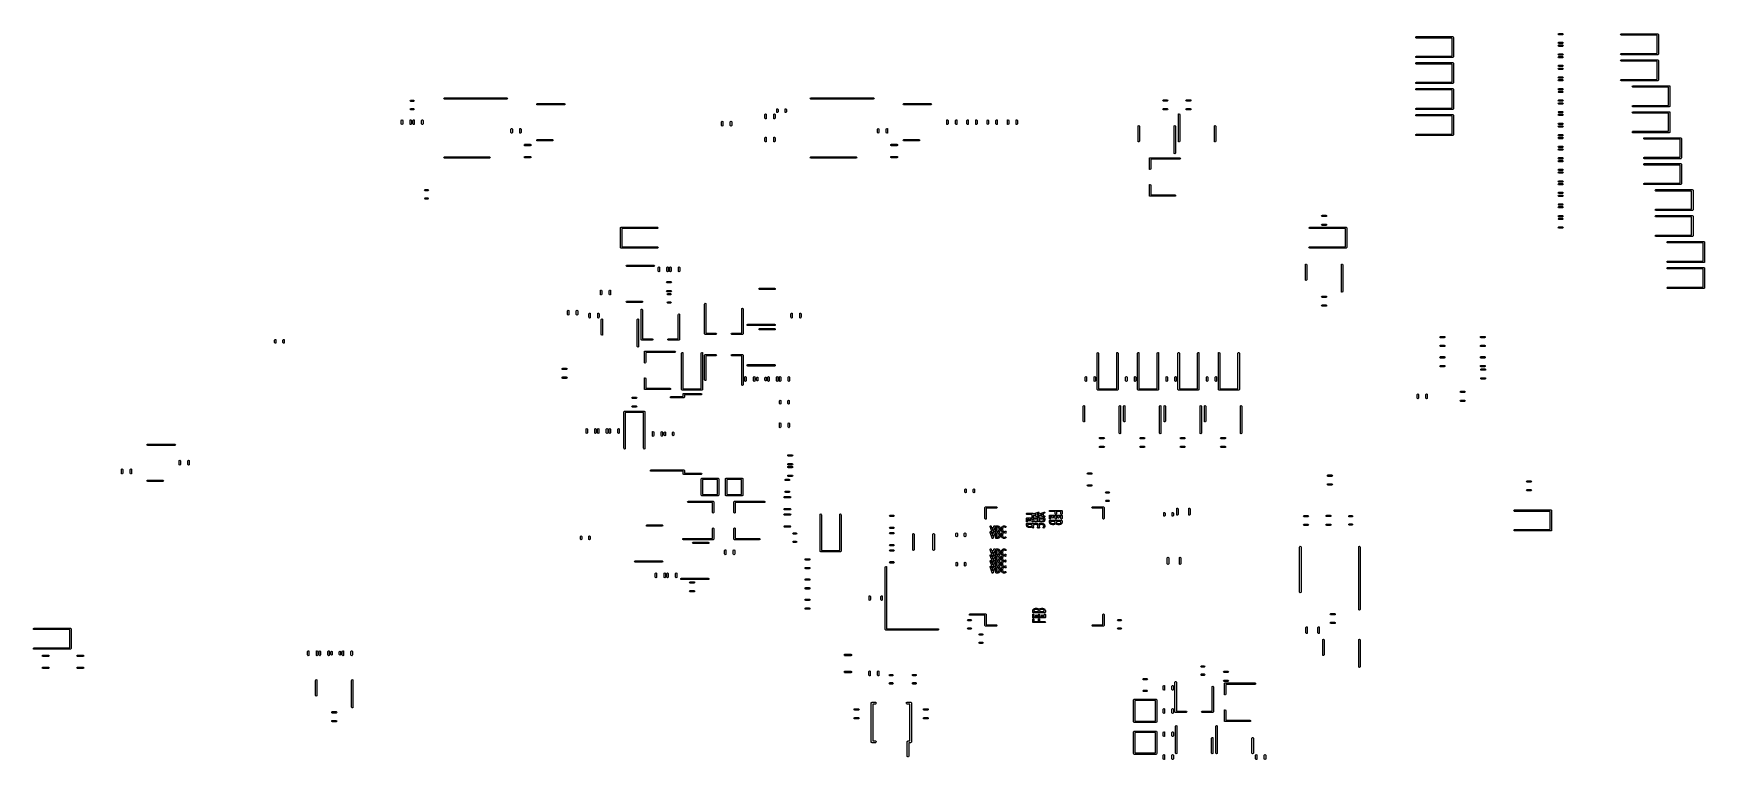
# Model space of a CAD drawing. Extents: x -2.59 to 3.11, y -1.11 to 1.37.
import ezdxf

# ---------------------------------------------------------------- set-up
doc = ezdxf.new("R2010")
doc.units = 0
doc.header["$MEASUREMENT"] = 0
doc.layers.add('BLACK', color=7, linetype='CONTINUOUS')

msp = doc.modelspace()

# ---------------------------------------------------------------- linework, layer by layer
at = {"layer": 'BLACK', "linetype": 'CONTINUOUS'}
for p, q in [((2.1236, 1.3524), (2.1243, 1.354)), ((2.1243, 1.3507), (2.1236, 1.3524)), ((2.1243, 1.354), (2.126, 1.3547)), ((2.126, 1.35), (2.1243, 1.3507)), ((2.126, 1.3547), (2.25, 1.3547)), ((2.2476, 1.35), (2.126, 1.35)), ((2.2476, 1.2878), (2.2476, 1.35)), ((2.25, 1.3547), (2.2517, 1.354)), ((2.2517, 1.354), (2.2524, 1.3524)), ((2.2524, 1.3524), (2.2524, 1.2854)), ((2.6097, 1.3634), (2.6104, 1.3651)), ((2.6104, 1.3617), (2.6097, 1.3634)), ((2.6097, 1.3335), (2.6104, 1.3351)), ((2.6104, 1.3318), (2.6097, 1.3335)), ((2.6097, 1.324), (2.6104, 1.3257)), ((2.6104, 1.3223), (2.6097, 1.324)), ((2.6104, 1.3651), (2.6121, 1.3658)), ((2.6121, 1.361), (2.6104, 1.3617)), ((2.6104, 1.3351), (2.6121, 1.3358)), ((2.6121, 1.3311), (2.6104, 1.3318)), ((2.6104, 1.3257), (2.6121, 1.3264)), ((2.6121, 1.3216), (2.6104, 1.3223)), ((2.6121, 1.3658), (2.6242, 1.3658)), ((2.6242, 1.361), (2.6121, 1.361)), ((2.6121, 1.3358), (2.6242, 1.3358)), ((2.6242, 1.3311), (2.6121, 1.3311)), ((2.6121, 1.3264), (2.6242, 1.3264)), ((2.6242, 1.3216), (2.6121, 1.3216)), ((2.6242, 1.3658), (2.6258, 1.3651)), ((2.6258, 1.3617), (2.6242, 1.361)), ((2.6242, 1.3358), (2.6258, 1.3351)), ((2.6258, 1.3318), (2.6242, 1.3311)), ((2.6242, 1.3264), (2.6258, 1.3257)), ((2.6258, 1.3223), (2.6242, 1.3216)), ((2.6258, 1.3651), (2.6265, 1.3634)), ((2.6265, 1.3634), (2.6258, 1.3617)), ((2.6258, 1.3351), (2.6265, 1.3335)), ((2.6265, 1.3335), (2.6258, 1.3318)), ((2.6258, 1.3257), (2.6265, 1.324)), ((2.6265, 1.324), (2.6258, 1.3223)), ((2.8224, 1.3622), (2.8231, 1.3639)), ((2.8231, 1.3605), (2.8224, 1.3622)), ((2.8231, 1.3639), (2.8248, 1.3646)), ((2.8248, 1.3598), (2.8231, 1.3605)), ((2.8248, 1.3646), (2.9488, 1.3646)), ((2.9465, 1.3598), (2.8248, 1.3598)), ((2.9465, 1.2976), (2.9465, 1.3598)), ((2.9488, 1.3646), (2.9505, 1.3639)), ((2.9505, 1.3639), (2.9512, 1.3622)), ((2.9512, 1.3622), (2.9512, 1.2953)), ((2.1236, 1.2854), (2.1243, 1.2871)), ((2.1243, 1.2838), (2.1236, 1.2854)), ((2.1236, 1.2638), (2.1243, 1.2654)), ((2.1243, 1.2621), (2.1236, 1.2638)), ((2.1243, 1.2871), (2.126, 1.2878)), ((2.126, 1.2831), (2.1243, 1.2838)), ((2.1243, 1.2654), (2.126, 1.2661)), ((2.126, 1.2614), (2.1243, 1.2621)), ((2.126, 1.2878), (2.2476, 1.2878)), ((2.25, 1.2831), (2.126, 1.2831)), ((2.126, 1.2661), (2.25, 1.2661)), ((2.2476, 1.2614), (2.126, 1.2614)), ((2.2476, 1.1992), (2.2476, 1.2614)), ((2.2517, 1.2838), (2.25, 1.2831)), ((2.25, 1.2661), (2.2517, 1.2654)), ((2.2524, 1.2854), (2.2517, 1.2838)), ((2.2517, 1.2654), (2.2524, 1.2638)), ((2.2524, 1.2638), (2.2524, 1.1968)), ((2.6097, 1.2941), (2.6104, 1.2958)), ((2.6104, 1.2924), (2.6097, 1.2941)), ((2.6097, 1.2847), (2.6104, 1.2863)), ((2.6104, 1.283), (2.6097, 1.2847)), ((2.6097, 1.2547), (2.6104, 1.2564)), ((2.6104, 1.253), (2.6097, 1.2547)), ((2.6104, 1.2958), (2.6121, 1.2965)), ((2.6121, 1.2917), (2.6104, 1.2924)), ((2.6104, 1.2863), (2.6121, 1.287)), ((2.6121, 1.2823), (2.6104, 1.283)), ((2.6104, 1.2564), (2.6121, 1.2571)), ((2.6121, 1.2965), (2.6242, 1.2965)), ((2.6242, 1.2917), (2.6121, 1.2917)), ((2.6121, 1.287), (2.6242, 1.287)), ((2.6242, 1.2823), (2.6121, 1.2823)), ((2.6121, 1.2571), (2.6242, 1.2571)), ((2.6242, 1.2965), (2.6258, 1.2958)), ((2.6258, 1.2924), (2.6242, 1.2917)), ((2.6242, 1.287), (2.6258, 1.2863)), ((2.6258, 1.283), (2.6242, 1.2823)), ((2.6242, 1.2571), (2.6258, 1.2564)), ((2.6258, 1.2958), (2.6265, 1.2941)), ((2.6265, 1.2941), (2.6258, 1.2924)), ((2.6258, 1.2863), (2.6265, 1.2847)), ((2.6265, 1.2847), (2.6258, 1.283)), ((2.6258, 1.2564), (2.6265, 1.2547)), ((2.6265, 1.2547), (2.6258, 1.253)), ((2.8224, 1.2953), (2.8231, 1.297)), ((2.8231, 1.2936), (2.8224, 1.2953)), ((2.8224, 1.2736), (2.8231, 1.2753)), ((2.8231, 1.2719), (2.8224, 1.2736)), ((2.8231, 1.297), (2.8248, 1.2976)), ((2.8248, 1.2929), (2.8231, 1.2936)), ((2.8231, 1.2753), (2.8248, 1.276)), ((2.8248, 1.2713), (2.8231, 1.2719)), ((2.8248, 1.2976), (2.9465, 1.2976)), ((2.9488, 1.2929), (2.8248, 1.2929)), ((2.8248, 1.276), (2.9488, 1.276)), ((2.9465, 1.2713), (2.8248, 1.2713)), ((2.9465, 1.2091), (2.9465, 1.2713)), ((2.9505, 1.2936), (2.9488, 1.2929)), ((2.9488, 1.276), (2.9505, 1.2753)), ((2.9512, 1.2953), (2.9505, 1.2936)), ((2.9505, 1.2753), (2.9512, 1.2736)), ((2.9512, 1.2736), (2.9512, 1.2067)), ((2.1236, 1.1968), (2.1243, 1.1985)), ((2.1243, 1.1985), (2.126, 1.1992)), ((2.126, 1.1992), (2.2476, 1.1992)), ((2.6097, 1.2453), (2.6104, 1.247)), ((2.6104, 1.2436), (2.6097, 1.2453)), ((2.6097, 1.2153), (2.6104, 1.217)), ((2.6104, 1.2137), (2.6097, 1.2153)), ((2.6097, 1.2059), (2.6104, 1.2076)), ((2.6104, 1.2042), (2.6097, 1.2059)), ((2.6121, 1.2524), (2.6104, 1.253)), ((2.6104, 1.247), (2.6121, 1.2476)), ((2.6121, 1.2429), (2.6104, 1.2436)), ((2.6104, 1.217), (2.6121, 1.2177)), ((2.6121, 1.213), (2.6104, 1.2137)), ((2.6104, 1.2076), (2.6121, 1.2083)), ((2.6121, 1.2035), (2.6104, 1.2042)), ((2.6242, 1.2524), (2.6121, 1.2524)), ((2.6121, 1.2476), (2.6242, 1.2476)), ((2.6242, 1.2429), (2.6121, 1.2429)), ((2.6121, 1.2177), (2.6242, 1.2177)), ((2.6242, 1.213), (2.6121, 1.213)), ((2.6121, 1.2083), (2.6242, 1.2083)), ((2.6242, 1.2035), (2.6121, 1.2035)), ((2.6258, 1.253), (2.6242, 1.2524)), ((2.6242, 1.2476), (2.6258, 1.247)), ((2.6258, 1.2436), (2.6242, 1.2429)), ((2.6242, 1.2177), (2.6258, 1.217)), ((2.6258, 1.2137), (2.6242, 1.213)), ((2.6242, 1.2083), (2.6258, 1.2076)), ((2.6258, 1.2042), (2.6242, 1.2035)), ((2.6258, 1.247), (2.6265, 1.2453)), ((2.6265, 1.2453), (2.6258, 1.2436)), ((2.6258, 1.217), (2.6265, 1.2153)), ((2.6265, 1.2153), (2.6258, 1.2137)), ((2.6258, 1.2076), (2.6265, 1.2059)), ((2.6265, 1.2059), (2.6258, 1.2042)), ((2.8224, 1.2067), (2.8231, 1.2084)), ((2.8231, 1.205), (2.8224, 1.2067)), ((2.8231, 1.2084), (2.8248, 1.2091)), ((2.8248, 1.2043), (2.8231, 1.205)), ((2.8248, 1.2091), (2.9465, 1.2091)), ((2.9488, 1.2043), (2.8248, 1.2043)), ((2.9505, 1.205), (2.9488, 1.2043)), ((2.9512, 1.2067), (2.9505, 1.205)), ((-1.1913, 1.1441), (-1.1906, 1.1458)), ((-1.1906, 1.1424), (-1.1913, 1.1441)), ((-1.1906, 1.1458), (-1.189, 1.1465)), ((-1.189, 1.1417), (-1.1906, 1.1424)), ((-1.189, 1.1465), (-0.9764, 1.1465)), ((-0.9764, 1.1417), (-1.189, 1.1417)), ((-0.9764, 1.1465), (-0.9747, 1.1458)), ((-0.9747, 1.1424), (-0.9764, 1.1417)), ((-0.9747, 1.1458), (-0.974, 1.1441)), ((-0.974, 1.1441), (-0.9747, 1.1424)), ((0.0587, 1.1441), (0.0594, 1.1458)), ((0.0594, 1.1424), (0.0587, 1.1441)), ((0.0594, 1.1458), (0.061, 1.1465)), ((0.061, 1.1417), (0.0594, 1.1424)), ((0.061, 1.1465), (0.2736, 1.1465)), ((0.2736, 1.1417), (0.061, 1.1417)), ((0.2736, 1.1465), (0.2753, 1.1458)), ((0.2753, 1.1424), (0.2736, 1.1417)), ((0.2753, 1.1458), (0.276, 1.1441)), ((0.276, 1.1441), (0.2753, 1.1424)), ((2.1243, 1.1952), (2.1236, 1.1968)), ((2.1236, 1.1752), (2.1243, 1.1769)), ((2.1243, 1.1735), (2.1236, 1.1752)), ((2.126, 1.1945), (2.1243, 1.1952)), ((2.1243, 1.1769), (2.126, 1.1776)), ((2.126, 1.1728), (2.1243, 1.1735)), ((2.25, 1.1945), (2.126, 1.1945)), ((2.126, 1.1776), (2.25, 1.1776)), ((2.2476, 1.1728), (2.126, 1.1728)), ((2.2476, 1.1106), (2.2476, 1.1728)), ((2.2517, 1.1952), (2.25, 1.1945)), ((2.25, 1.1776), (2.2517, 1.1769)), ((2.2524, 1.1968), (2.2517, 1.1952)), ((2.2517, 1.1769), (2.2524, 1.1752)), ((2.2524, 1.1752), (2.2524, 1.1083)), ((2.6097, 1.176), (2.6104, 1.1777)), ((2.6104, 1.1743), (2.6097, 1.176)), ((2.6097, 1.1665), (2.6104, 1.1682)), ((2.6104, 1.1649), (2.6097, 1.1665)), ((2.6104, 1.1777), (2.6121, 1.1784)), ((2.6121, 1.1736), (2.6104, 1.1743)), ((2.6104, 1.1682), (2.6121, 1.1689)), ((2.6121, 1.1642), (2.6104, 1.1649)), ((2.6121, 1.1784), (2.6242, 1.1784)), ((2.6242, 1.1736), (2.6121, 1.1736)), ((2.6121, 1.1689), (2.6242, 1.1689)), ((2.6242, 1.1642), (2.6121, 1.1642)), ((2.6242, 1.1784), (2.6258, 1.1777)), ((2.6258, 1.1743), (2.6242, 1.1736)), ((2.6242, 1.1689), (2.6258, 1.1682)), ((2.6258, 1.1649), (2.6242, 1.1642)), ((2.6258, 1.1777), (2.6265, 1.176)), ((2.6265, 1.176), (2.6258, 1.1743)), ((2.6258, 1.1682), (2.6265, 1.1665)), ((2.6265, 1.1665), (2.6258, 1.1649)), ((2.8618, 1.185), (2.8625, 1.1867)), ((2.8625, 1.1834), (2.8618, 1.185)), ((2.8625, 1.1867), (2.8642, 1.1874)), ((2.8642, 1.1827), (2.8625, 1.1834)), ((2.8642, 1.1874), (2.9882, 1.1874)), ((2.9858, 1.1827), (2.8642, 1.1827)), ((2.9858, 1.1205), (2.9858, 1.1827)), ((2.9882, 1.1874), (2.9899, 1.1867)), ((2.9899, 1.1867), (2.9905, 1.185)), ((2.9905, 1.185), (2.9905, 1.1181)), ((-1.3058, 1.1362), (-1.3051, 1.1379)), ((-1.3051, 1.1345), (-1.3058, 1.1362)), ((-1.3058, 1.1079), (-1.3051, 1.1095)), ((-1.3051, 1.1062), (-1.3058, 1.1079)), ((-1.3051, 1.1379), (-1.3035, 1.1386)), ((-1.3035, 1.1339), (-1.3051, 1.1345)), ((-1.3051, 1.1095), (-1.3035, 1.1102)), ((-1.3035, 1.1055), (-1.3051, 1.1062)), ((-1.3035, 1.1386), (-1.295, 1.1386)), ((-1.295, 1.1339), (-1.3035, 1.1339)), ((-1.3035, 1.1102), (-1.295, 1.1102)), ((-1.295, 1.1055), (-1.3035, 1.1055)), ((-1.295, 1.1386), (-1.2933, 1.1379)), ((-1.2933, 1.1345), (-1.295, 1.1339)), ((-1.295, 1.1102), (-1.2933, 1.1095)), ((-1.2933, 1.1062), (-1.295, 1.1055)), ((-1.2933, 1.1379), (-1.2926, 1.1362)), ((-1.2926, 1.1362), (-1.2933, 1.1345)), ((-1.2933, 1.1095), (-1.2926, 1.1079)), ((-1.2926, 1.1079), (-1.2933, 1.1062)), ((-0.8744, 1.1244), (-0.8737, 1.1261)), ((-0.8737, 1.1227), (-0.8744, 1.1244)), ((-0.8737, 1.1261), (-0.872, 1.1268)), ((-0.872, 1.122), (-0.8737, 1.1227)), ((-0.872, 1.1268), (-0.7805, 1.1268)), ((-0.7805, 1.122), (-0.872, 1.122)), ((-0.7805, 1.1268), (-0.7788, 1.1261)), ((-0.7788, 1.1227), (-0.7805, 1.122)), ((-0.7788, 1.1261), (-0.7782, 1.1244)), ((-0.7782, 1.1244), (-0.7788, 1.1227)), ((-0.0961, 1.0887), (-0.0954, 1.0904)), ((-0.0961, 1.0766), (-0.0961, 1.0887)), ((-0.0954, 1.0904), (-0.0937, 1.0911)), ((-0.0937, 1.0911), (-0.092, 1.0904)), ((-0.092, 1.0904), (-0.0913, 1.0887)), ((-0.0913, 1.0887), (-0.0913, 1.0766)), ((-0.0661, 1.0887), (-0.0654, 1.0904)), ((-0.0661, 1.0766), (-0.0661, 1.0887)), ((-0.0654, 1.0904), (-0.0638, 1.0911)), ((-0.0638, 1.0911), (-0.0621, 1.0904)), ((-0.0621, 1.0904), (-0.0614, 1.0887)), ((-0.0614, 1.0887), (-0.0614, 1.0766)), ((-0.0559, 1.1066), (-0.0552, 1.1083)), ((-0.0559, 1.0981), (-0.0559, 1.1066)), ((-0.0552, 1.0964), (-0.0559, 1.0981)), ((-0.0552, 1.1083), (-0.0535, 1.109)), ((-0.0535, 1.0958), (-0.0552, 1.0964)), ((-0.0535, 1.109), (-0.0519, 1.1083)), ((-0.0519, 1.0964), (-0.0535, 1.0958)), ((-0.0519, 1.1083), (-0.0512, 1.1066)), ((-0.0512, 1.0981), (-0.0519, 1.0964)), ((-0.0512, 1.1066), (-0.0512, 1.0981)), ((-0.0276, 1.1066), (-0.0269, 1.1083)), ((-0.0276, 1.0981), (-0.0276, 1.1066)), ((-0.0269, 1.0964), (-0.0276, 1.0981)), ((-0.0269, 1.1083), (-0.0252, 1.109)), ((-0.0252, 1.0958), (-0.0269, 1.0964)), ((-0.0252, 1.109), (-0.0235, 1.1083)), ((-0.0235, 1.0964), (-0.0252, 1.0958)), ((-0.0235, 1.1083), (-0.0228, 1.1066)), ((-0.0228, 1.0981), (-0.0235, 1.0964)), ((-0.0228, 1.1066), (-0.0228, 1.0981)), ((0.3756, 1.1244), (0.3763, 1.1261)), ((0.3763, 1.1227), (0.3756, 1.1244)), ((0.3763, 1.1261), (0.378, 1.1268)), ((0.378, 1.122), (0.3763, 1.1227)), ((0.378, 1.1268), (0.4695, 1.1268)), ((0.4695, 1.122), (0.378, 1.122)), ((0.4695, 1.1268), (0.4712, 1.1261)), ((0.4712, 1.1227), (0.4695, 1.122)), ((0.4712, 1.1261), (0.4718, 1.1244)), ((0.4718, 1.1244), (0.4712, 1.1227)), ((1.2613, 1.137), (1.262, 1.1387)), ((1.262, 1.1353), (1.2613, 1.137)), ((1.2613, 1.1071), (1.262, 1.1088)), ((1.262, 1.1054), (1.2613, 1.1071)), ((1.262, 1.1387), (1.2636, 1.1394)), ((1.2636, 1.1346), (1.262, 1.1353)), ((1.262, 1.1088), (1.2636, 1.1095)), ((1.2636, 1.1047), (1.262, 1.1054)), ((1.2636, 1.1394), (1.2757, 1.1394)), ((1.2757, 1.1346), (1.2636, 1.1346)), ((1.2636, 1.1095), (1.2757, 1.1095)), ((1.2757, 1.1047), (1.2636, 1.1047)), ((1.2757, 1.1394), (1.2774, 1.1387)), ((1.2774, 1.1353), (1.2757, 1.1346)), ((1.2757, 1.1095), (1.2774, 1.1088)), ((1.2774, 1.1054), (1.2757, 1.1047)), ((1.2774, 1.1387), (1.2781, 1.137)), ((1.2781, 1.137), (1.2774, 1.1353)), ((1.2774, 1.1088), (1.2781, 1.1071)), ((1.2781, 1.1071), (1.2774, 1.1054)), ((1.3142, 1.0896), (1.3149, 1.0912)), ((1.3142, 0.998), (1.3142, 1.0896)), ((1.3149, 1.0912), (1.3165, 1.0919)), ((1.3165, 1.0919), (1.3182, 1.0912)), ((1.3182, 1.0912), (1.3189, 1.0896)), ((1.3189, 1.0896), (1.3189, 0.998)), ((1.34, 1.137), (1.3407, 1.1387)), ((1.3407, 1.1353), (1.34, 1.137)), ((1.34, 1.1071), (1.3407, 1.1088)), ((1.3407, 1.1054), (1.34, 1.1071)), ((1.3407, 1.1387), (1.3424, 1.1394)), ((1.3424, 1.1346), (1.3407, 1.1353)), ((1.3407, 1.1088), (1.3424, 1.1095)), ((1.3424, 1.1047), (1.3407, 1.1054)), ((1.3424, 1.1394), (1.3545, 1.1394)), ((1.3545, 1.1346), (1.3424, 1.1346)), ((1.3424, 1.1095), (1.3545, 1.1095)), ((1.3545, 1.1047), (1.3424, 1.1047)), ((1.3545, 1.1394), (1.3561, 1.1387)), ((1.3561, 1.1353), (1.3545, 1.1346)), ((1.3545, 1.1095), (1.3561, 1.1088)), ((1.3561, 1.1054), (1.3545, 1.1047)), ((1.3561, 1.1387), (1.3568, 1.137)), ((1.3568, 1.137), (1.3561, 1.1353)), ((1.3561, 1.1088), (1.3568, 1.1071)), ((1.3568, 1.1071), (1.3561, 1.1054)), ((2.1236, 1.1083), (2.1243, 1.1099)), ((2.1243, 1.1066), (2.1236, 1.1083)), ((2.1236, 1.0866), (2.1243, 1.0883)), ((2.1243, 1.0849), (2.1236, 1.0866)), ((2.1243, 1.1099), (2.126, 1.1106)), ((2.126, 1.1059), (2.1243, 1.1066)), ((2.1243, 1.0883), (2.126, 1.089)), ((2.126, 1.0842), (2.1243, 1.0849)), ((2.126, 1.1106), (2.2476, 1.1106)), ((2.25, 1.1059), (2.126, 1.1059)), ((2.126, 1.089), (2.25, 1.089)), ((2.2476, 1.0842), (2.126, 1.0842)), ((2.2476, 1.022), (2.2476, 1.0842)), ((2.2517, 1.1066), (2.25, 1.1059)), ((2.25, 1.089), (2.2517, 1.0883)), ((2.2524, 1.1083), (2.2517, 1.1066)), ((2.2517, 1.0883), (2.2524, 1.0866)), ((2.2524, 1.0866), (2.2524, 1.0197)), ((2.6097, 1.1366), (2.6104, 1.1383)), ((2.6104, 1.1349), (2.6097, 1.1366)), ((2.6097, 1.1272), (2.6104, 1.1288)), ((2.6104, 1.1255), (2.6097, 1.1272)), ((2.6097, 1.0972), (2.6104, 1.0989)), ((2.6104, 1.0956), (2.6097, 1.0972)), ((2.6097, 1.0878), (2.6104, 1.0895)), ((2.6104, 1.0861), (2.6097, 1.0878)), ((2.6104, 1.1383), (2.6121, 1.139)), ((2.6121, 1.1342), (2.6104, 1.1349)), ((2.6104, 1.1288), (2.6121, 1.1295)), ((2.6121, 1.1248), (2.6104, 1.1255)), ((2.6104, 1.0989), (2.6121, 1.0996)), ((2.6121, 1.0949), (2.6104, 1.0956)), ((2.6104, 1.0895), (2.6121, 1.0902)), ((2.6121, 1.0854), (2.6104, 1.0861)), ((2.6121, 1.139), (2.6242, 1.139)), ((2.6242, 1.1342), (2.6121, 1.1342)), ((2.6121, 1.1295), (2.6242, 1.1295)), ((2.6242, 1.1248), (2.6121, 1.1248)), ((2.6121, 1.0996), (2.6242, 1.0996)), ((2.6242, 1.0949), (2.6121, 1.0949)), ((2.6121, 1.0902), (2.6242, 1.0902)), ((2.6242, 1.0854), (2.6121, 1.0854)), ((2.6242, 1.139), (2.6258, 1.1383)), ((2.6258, 1.1349), (2.6242, 1.1342)), ((2.6242, 1.1295), (2.6258, 1.1288)), ((2.6258, 1.1255), (2.6242, 1.1248)), ((2.6242, 1.0996), (2.6258, 1.0989)), ((2.6258, 1.0956), (2.6242, 1.0949)), ((2.6242, 1.0902), (2.6258, 1.0895)), ((2.6258, 1.0861), (2.6242, 1.0854)), ((2.6258, 1.1383), (2.6265, 1.1366)), ((2.6265, 1.1366), (2.6258, 1.1349)), ((2.6258, 1.1288), (2.6265, 1.1272)), ((2.6265, 1.1272), (2.6258, 1.1255)), ((2.6258, 1.0989), (2.6265, 1.0972)), ((2.6265, 1.0972), (2.6258, 1.0956)), ((2.6258, 1.0895), (2.6265, 1.0878)), ((2.6265, 1.0878), (2.6258, 1.0861)), ((2.8618, 1.1181), (2.8625, 1.1198)), ((2.8625, 1.1164), (2.8618, 1.1181)), ((2.8618, 1.0965), (2.8625, 1.0981)), ((2.8625, 1.0948), (2.8618, 1.0965)), ((2.8625, 1.1198), (2.8642, 1.1205)), ((2.8642, 1.1158), (2.8625, 1.1164)), ((2.8625, 1.0981), (2.8642, 1.0988)), ((2.8642, 1.0941), (2.8625, 1.0948)), ((2.8642, 1.1205), (2.9858, 1.1205)), ((2.9882, 1.1158), (2.8642, 1.1158)), ((2.8642, 1.0988), (2.9882, 1.0988)), ((2.9858, 1.0941), (2.8642, 1.0941)), ((2.9858, 1.0319), (2.9858, 1.0941)), ((2.9899, 1.1164), (2.9882, 1.1158)), ((2.9882, 1.0988), (2.9899, 1.0981)), ((2.9905, 1.1181), (2.9899, 1.1164)), ((2.9899, 1.0981), (2.9905, 1.0965)), ((2.9905, 1.0965), (2.9905, 1.0295)), ((-1.3362, 1.069), (-1.3355, 1.0707)), ((-1.3362, 1.0569), (-1.3362, 1.069)), ((-1.3355, 1.0553), (-1.3362, 1.0569)), ((-1.3355, 1.0707), (-1.3339, 1.0714)), ((-1.3339, 1.0546), (-1.3355, 1.0553)), ((-1.3339, 1.0714), (-1.3322, 1.0707)), ((-1.3322, 1.0553), (-1.3339, 1.0546)), ((-1.3322, 1.0707), (-1.3315, 1.069)), ((-1.3315, 1.0569), (-1.3322, 1.0553)), ((-1.3315, 1.069), (-1.3315, 1.0569)), ((-1.3063, 1.069), (-1.3056, 1.0707)), ((-1.3063, 1.0569), (-1.3063, 1.069)), ((-1.3056, 1.0553), (-1.3063, 1.0569)), ((-1.3056, 1.0707), (-1.3039, 1.0714)), ((-1.3039, 1.0546), (-1.3056, 1.0553)), ((-1.3039, 1.0714), (-1.3023, 1.0707)), ((-1.3023, 1.0553), (-1.3039, 1.0546)), ((-1.3023, 1.0707), (-1.3016, 1.069)), ((-1.3016, 1.0569), (-1.3023, 1.0553)), ((-1.3016, 1.069), (-1.3016, 1.0569)), ((-1.2969, 1.069), (-1.2962, 1.0707)), ((-1.2969, 1.0569), (-1.2969, 1.069)), ((-1.2962, 1.0553), (-1.2969, 1.0569)), ((-1.2962, 1.0707), (-1.2945, 1.0714)), ((-1.2945, 1.0546), (-1.2962, 1.0553)), ((-1.2945, 1.0714), (-1.2928, 1.0707)), ((-1.2928, 1.0553), (-1.2945, 1.0546)), ((-1.2928, 1.0707), (-1.2921, 1.069)), ((-1.2921, 1.0569), (-1.2928, 1.0553)), ((-1.2921, 1.069), (-1.2921, 1.0569)), ((-1.2669, 1.069), (-1.2662, 1.0707)), ((-1.2669, 1.0569), (-1.2669, 1.069)), ((-1.2662, 1.0553), (-1.2669, 1.0569)), ((-1.2662, 1.0707), (-1.2646, 1.0714)), ((-1.2646, 1.0546), (-1.2662, 1.0553)), ((-1.2646, 1.0714), (-1.2629, 1.0707)), ((-1.2629, 1.0553), (-1.2646, 1.0546)), ((-1.2629, 1.0707), (-1.2622, 1.069)), ((-1.2622, 1.0569), (-1.2629, 1.0553)), ((-1.2622, 1.069), (-1.2622, 1.0569)), ((-0.9622, 1.0395), (-0.9615, 1.0412)), ((-0.9622, 1.0274), (-0.9622, 1.0395)), ((-0.9615, 1.0257), (-0.9622, 1.0274)), ((-0.9615, 1.0412), (-0.9598, 1.0419)), ((-0.9598, 1.0419), (-0.9582, 1.0412)), ((-0.9582, 1.0412), (-0.9575, 1.0395)), ((-0.9575, 1.0274), (-0.9582, 1.0257)), ((-0.9575, 1.0395), (-0.9575, 1.0274)), ((-0.9323, 1.0395), (-0.9316, 1.0412)), ((-0.9323, 1.0274), (-0.9323, 1.0395)), ((-0.9316, 1.0257), (-0.9323, 1.0274)), ((-0.9316, 1.0412), (-0.9299, 1.0419)), ((-0.9299, 1.0419), (-0.9283, 1.0412)), ((-0.9283, 1.0412), (-0.9276, 1.0395)), ((-0.9276, 1.0274), (-0.9283, 1.0257)), ((-0.9276, 1.0395), (-0.9276, 1.0274)), ((-0.2441, 1.0639), (-0.2434, 1.0656)), ((-0.2441, 1.0518), (-0.2441, 1.0639)), ((-0.2434, 1.0501), (-0.2441, 1.0518)), ((-0.2434, 1.0656), (-0.2417, 1.0663)), ((-0.2417, 1.0495), (-0.2434, 1.0501)), ((-0.2417, 1.0663), (-0.2401, 1.0656)), ((-0.2401, 1.0501), (-0.2417, 1.0495)), ((-0.2401, 1.0656), (-0.2394, 1.0639)), ((-0.2394, 1.0518), (-0.2401, 1.0501)), ((-0.2394, 1.0639), (-0.2394, 1.0518)), ((-0.2142, 1.0639), (-0.2135, 1.0656)), ((-0.2142, 1.0518), (-0.2142, 1.0639)), ((-0.2135, 1.0501), (-0.2142, 1.0518)), ((-0.2135, 1.0656), (-0.2118, 1.0663)), ((-0.2118, 1.0495), (-0.2135, 1.0501)), ((-0.2118, 1.0663), (-0.2101, 1.0656)), ((-0.2101, 1.0501), (-0.2118, 1.0495)), ((-0.2101, 1.0656), (-0.2094, 1.0639)), ((-0.2094, 1.0518), (-0.2101, 1.0501)), ((-0.2094, 1.0639), (-0.2094, 1.0518)), ((-0.0954, 1.075), (-0.0961, 1.0766)), ((-0.0937, 1.0743), (-0.0954, 1.075)), ((-0.092, 1.075), (-0.0937, 1.0743)), ((-0.0913, 1.0766), (-0.092, 1.075)), ((-0.0654, 1.075), (-0.0661, 1.0766)), ((-0.0638, 1.0743), (-0.0654, 1.075)), ((-0.0621, 1.075), (-0.0638, 1.0743)), ((-0.0614, 1.0766), (-0.0621, 1.075)), ((0.2878, 1.0395), (0.2885, 1.0412)), ((0.2878, 1.0274), (0.2878, 1.0395)), ((0.2885, 1.0257), (0.2878, 1.0274)), ((0.2885, 1.0412), (0.2902, 1.0419)), ((0.2902, 1.0419), (0.2918, 1.0412)), ((0.2918, 1.0412), (0.2925, 1.0395)), ((0.2925, 1.0274), (0.2918, 1.0257)), ((0.2925, 1.0395), (0.2925, 1.0274)), ((0.3177, 1.0395), (0.3184, 1.0412)), ((0.3177, 1.0274), (0.3177, 1.0395)), ((0.3184, 1.0257), (0.3177, 1.0274)), ((0.3184, 1.0412), (0.3201, 1.0419)), ((0.3201, 1.0419), (0.3217, 1.0412)), ((0.3217, 1.0412), (0.3224, 1.0395)), ((0.3224, 1.0274), (0.3217, 1.0257)), ((0.3224, 1.0395), (0.3224, 1.0274)), ((0.524, 1.069), (0.5247, 1.0707)), ((0.524, 1.0569), (0.524, 1.069)), ((0.5247, 1.0553), (0.524, 1.0569)), ((0.5247, 1.0707), (0.5264, 1.0714)), ((0.5264, 1.0546), (0.5247, 1.0553)), ((0.5264, 1.0714), (0.528, 1.0707)), ((0.528, 1.0553), (0.5264, 1.0546)), ((0.528, 1.0707), (0.5287, 1.069)), ((0.5287, 1.0569), (0.528, 1.0553)), ((0.5287, 1.069), (0.5287, 1.0569)), ((0.5539, 1.069), (0.5546, 1.0707)), ((0.5539, 1.0569), (0.5539, 1.069)), ((0.5546, 1.0553), (0.5539, 1.0569)), ((0.5546, 1.0707), (0.5563, 1.0714)), ((0.5563, 1.0546), (0.5546, 1.0553)), ((0.5563, 1.0714), (0.558, 1.0707)), ((0.558, 1.0553), (0.5563, 1.0546)), ((0.558, 1.0707), (0.5587, 1.069)), ((0.5587, 1.0569), (0.558, 1.0553)), ((0.5587, 1.069), (0.5587, 1.0569)), ((0.5929, 1.069), (0.5936, 1.0707)), ((0.5929, 1.0569), (0.5929, 1.069)), ((0.5936, 1.0553), (0.5929, 1.0569)), ((0.5936, 1.0707), (0.5953, 1.0714)), ((0.5953, 1.0546), (0.5936, 1.0553)), ((0.5953, 1.0714), (0.5969, 1.0707)), ((0.5969, 1.0553), (0.5953, 1.0546)), ((0.5969, 1.0707), (0.5976, 1.069)), ((0.5976, 1.0569), (0.5969, 1.0553)), ((0.5976, 1.069), (0.5976, 1.0569)), ((0.6228, 1.069), (0.6235, 1.0707)), ((0.6228, 1.0569), (0.6228, 1.069)), ((0.6235, 1.0553), (0.6228, 1.0569)), ((0.6235, 1.0707), (0.6252, 1.0714)), ((0.6252, 1.0546), (0.6235, 1.0553)), ((0.6252, 1.0714), (0.6269, 1.0707)), ((0.6269, 1.0553), (0.6252, 1.0546)), ((0.6269, 1.0707), (0.6276, 1.069)), ((0.6276, 1.0569), (0.6269, 1.0553)), ((0.6276, 1.069), (0.6276, 1.0569)), ((0.6618, 1.069), (0.6625, 1.0707)), ((0.6618, 1.0569), (0.6618, 1.069)), ((0.6625, 1.0553), (0.6618, 1.0569)), ((0.6625, 1.0707), (0.6642, 1.0714)), ((0.6642, 1.0546), (0.6625, 1.0553)), ((0.6642, 1.0714), (0.6658, 1.0707)), ((0.6658, 1.0553), (0.6642, 1.0546)), ((0.6658, 1.0707), (0.6665, 1.069)), ((0.6665, 1.0569), (0.6658, 1.0553)), ((0.6665, 1.069), (0.6665, 1.0569)), ((0.6917, 1.069), (0.6924, 1.0707)), ((0.6917, 1.0569), (0.6917, 1.069)), ((0.6924, 1.0553), (0.6917, 1.0569)), ((0.6924, 1.0707), (0.6941, 1.0714)), ((0.6941, 1.0546), (0.6924, 1.0553)), ((0.6941, 1.0714), (0.6958, 1.0707)), ((0.6958, 1.0553), (0.6941, 1.0546)), ((0.6958, 1.0707), (0.6965, 1.069)), ((0.6965, 1.0569), (0.6958, 1.0553)), ((0.6965, 1.069), (0.6965, 1.0569)), ((0.7307, 1.069), (0.7314, 1.0707)), ((0.7307, 1.0569), (0.7307, 1.069)), ((0.7314, 1.0553), (0.7307, 1.0569)), ((0.7314, 1.0707), (0.7331, 1.0714)), ((0.7331, 1.0546), (0.7314, 1.0553)), ((0.7331, 1.0714), (0.7347, 1.0707)), ((0.7347, 1.0553), (0.7331, 1.0546)), ((0.7347, 1.0707), (0.7354, 1.069)), ((0.7354, 1.0569), (0.7347, 1.0553)), ((0.7354, 1.069), (0.7354, 1.0569)), ((0.7606, 1.069), (0.7613, 1.0707)), ((0.7606, 1.0569), (0.7606, 1.069)), ((0.7613, 1.0553), (0.7606, 1.0569)), ((0.7613, 1.0707), (0.763, 1.0714)), ((0.763, 1.0546), (0.7613, 1.0553)), ((0.763, 1.0714), (0.7647, 1.0707)), ((0.7647, 1.0553), (0.763, 1.0546)), ((0.7647, 1.0707), (0.7654, 1.069)), ((0.7654, 1.0569), (0.7647, 1.0553)), ((0.7654, 1.069), (0.7654, 1.0569)), ((1.1764, 1.0492), (1.1771, 1.0509)), ((1.1764, 0.998), (1.1764, 1.0492)), ((1.1771, 1.0509), (1.1787, 1.0516)), ((1.1787, 1.0516), (1.1804, 1.0509)), ((1.1804, 1.0509), (1.1811, 1.0492)), ((1.1811, 1.0492), (1.1811, 0.998)), ((1.2992, 1.0492), (1.2999, 1.0509)), ((1.2992, 0.9577), (1.2992, 1.0492)), ((1.2999, 1.0509), (1.3016, 1.0516)), ((1.3016, 1.0516), (1.3033, 1.0509)), ((1.3033, 1.0509), (1.3039, 1.0492)), ((1.3039, 1.0492), (1.3039, 0.9577)), ((1.437, 1.0492), (1.4377, 1.0509)), ((1.437, 0.998), (1.437, 1.0492)), ((1.4377, 1.0509), (1.4394, 1.0516)), ((1.4394, 1.0516), (1.441, 1.0509)), ((1.441, 1.0509), (1.4417, 1.0492)), ((1.4417, 1.0492), (1.4417, 0.998)), ((2.6097, 1.0579), (2.6104, 1.0595)), ((2.6104, 1.0562), (2.6097, 1.0579)), ((2.6097, 1.0484), (2.6104, 1.0501)), ((2.6104, 1.0468), (2.6097, 1.0484)), ((2.6104, 1.0595), (2.6121, 1.0602)), ((2.6121, 1.0555), (2.6104, 1.0562)), ((2.6104, 1.0501), (2.6121, 1.0508)), ((2.6121, 1.0461), (2.6104, 1.0468)), ((2.6121, 1.0602), (2.6242, 1.0602)), ((2.6242, 1.0555), (2.6121, 1.0555)), ((2.6121, 1.0508), (2.6242, 1.0508)), ((2.6242, 1.0461), (2.6121, 1.0461)), ((2.6242, 1.0602), (2.6258, 1.0595)), ((2.6258, 1.0562), (2.6242, 1.0555)), ((2.6242, 1.0508), (2.6258, 1.0501)), ((2.6258, 1.0468), (2.6242, 1.0461)), ((2.6258, 1.0595), (2.6265, 1.0579)), ((2.6265, 1.0579), (2.6258, 1.0562)), ((2.6258, 1.0501), (2.6265, 1.0484)), ((2.6265, 1.0484), (2.6258, 1.0468)), ((2.8618, 1.0295), (2.8625, 1.0312)), ((2.8625, 1.0279), (2.8618, 1.0295)), ((2.8625, 1.0312), (2.8642, 1.0319)), ((2.8642, 1.0272), (2.8625, 1.0279)), ((2.8642, 1.0319), (2.9858, 1.0319)), ((2.9882, 1.0272), (2.8642, 1.0272)), ((2.9899, 1.0279), (2.9882, 1.0272)), ((2.9905, 1.0295), (2.9899, 1.0279)), ((-0.9598, 1.0251), (-0.9615, 1.0257)), ((-0.9582, 1.0257), (-0.9598, 1.0251)), ((-0.9299, 1.0251), (-0.9316, 1.0257)), ((-0.9283, 1.0257), (-0.9299, 1.0251)), ((-0.9172, 0.9851), (-0.9165, 0.9868)), ((-0.9165, 0.9835), (-0.9172, 0.9851)), ((-0.9165, 0.9868), (-0.9149, 0.9875)), ((-0.9149, 0.9828), (-0.9165, 0.9835)), ((-0.9149, 0.9875), (-0.8962, 0.9875)), ((-0.8962, 0.9828), (-0.9149, 0.9828)), ((-0.8962, 0.9875), (-0.8945, 0.9868)), ((-0.8945, 0.9835), (-0.8962, 0.9828)), ((-0.8945, 0.9868), (-0.8938, 0.9851)), ((-0.8938, 0.9851), (-0.8945, 0.9835)), ((-0.8744, 1.0016), (-0.8737, 1.0032)), ((-0.8737, 0.9999), (-0.8744, 1.0016)), ((-0.8737, 1.0032), (-0.872, 1.0039)), ((-0.872, 0.9992), (-0.8737, 0.9999)), ((-0.872, 1.0039), (-0.8209, 1.0039)), ((-0.8209, 0.9992), (-0.872, 0.9992)), ((-0.8209, 1.0039), (-0.8192, 1.0032)), ((-0.8192, 0.9999), (-0.8209, 0.9992)), ((-0.8192, 1.0032), (-0.8185, 1.0016)), ((-0.8185, 1.0016), (-0.8192, 0.9999)), ((-0.0961, 1.01), (-0.0954, 1.0117)), ((-0.0961, 0.9979), (-0.0961, 1.01)), ((-0.0954, 0.9962), (-0.0961, 0.9979)), ((-0.0954, 1.0117), (-0.0937, 1.0124)), ((-0.0937, 0.9955), (-0.0954, 0.9962)), ((-0.0937, 1.0124), (-0.092, 1.0117)), ((-0.092, 0.9962), (-0.0937, 0.9955)), ((-0.092, 1.0117), (-0.0913, 1.01)), ((-0.0913, 0.9979), (-0.092, 0.9962)), ((-0.0913, 1.01), (-0.0913, 0.9979)), ((-0.0661, 1.01), (-0.0654, 1.0117)), ((-0.0661, 0.9979), (-0.0661, 1.01)), ((-0.0654, 0.9962), (-0.0661, 0.9979)), ((-0.0654, 1.0117), (-0.0638, 1.0124)), ((-0.0638, 0.9955), (-0.0654, 0.9962)), ((-0.0638, 1.0124), (-0.0621, 1.0117)), ((-0.0621, 0.9962), (-0.0638, 0.9955)), ((-0.0621, 1.0117), (-0.0614, 1.01)), ((-0.0614, 0.9979), (-0.0621, 0.9962)), ((-0.0614, 1.01), (-0.0614, 0.9979)), ((0.2902, 1.0251), (0.2885, 1.0257)), ((0.2918, 1.0257), (0.2902, 1.0251)), ((0.3201, 1.0251), (0.3184, 1.0257)), ((0.3217, 1.0257), (0.3201, 1.0251)), ((0.3328, 0.9851), (0.3335, 0.9868)), ((0.3335, 0.9835), (0.3328, 0.9851)), ((0.3335, 0.9868), (0.3351, 0.9875)), ((0.3351, 0.9828), (0.3335, 0.9835)), ((0.3351, 0.9875), (0.3538, 0.9875)), ((0.3538, 0.9828), (0.3351, 0.9828)), ((0.3538, 0.9875), (0.3555, 0.9868)), ((0.3555, 0.9835), (0.3538, 0.9828)), ((0.3555, 0.9868), (0.3562, 0.9851)), ((0.3562, 0.9851), (0.3555, 0.9835)), ((0.3756, 1.0016), (0.3763, 1.0032)), ((0.3763, 0.9999), (0.3756, 1.0016)), ((0.3763, 1.0032), (0.378, 1.0039)), ((0.378, 0.9992), (0.3763, 0.9999)), ((0.378, 1.0039), (0.4291, 1.0039)), ((0.4291, 0.9992), (0.378, 0.9992)), ((0.4291, 1.0039), (0.4308, 1.0032)), ((0.4308, 0.9999), (0.4291, 0.9992)), ((0.4308, 1.0032), (0.4315, 1.0016)), ((0.4315, 1.0016), (0.4308, 0.9999)), ((1.1771, 0.9964), (1.1764, 0.998)), ((1.1787, 0.9957), (1.1771, 0.9964)), ((1.1804, 0.9964), (1.1787, 0.9957)), ((1.1811, 0.998), (1.1804, 0.9964)), ((1.3149, 0.9964), (1.3142, 0.998)), ((1.3165, 0.9957), (1.3149, 0.9964)), ((1.3182, 0.9964), (1.3165, 0.9957)), ((1.3189, 0.998), (1.3182, 0.9964)), ((1.4377, 0.9964), (1.437, 0.998)), ((1.4394, 0.9957), (1.4377, 0.9964)), ((1.441, 0.9964), (1.4394, 0.9957)), ((1.4417, 0.998), (1.441, 0.9964)), ((2.1236, 1.0197), (2.1243, 1.0214)), ((2.1243, 1.018), (2.1236, 1.0197)), ((2.1243, 1.0214), (2.126, 1.022)), ((2.126, 1.0173), (2.1243, 1.018)), ((2.126, 1.022), (2.2476, 1.022)), ((2.25, 1.0173), (2.126, 1.0173)), ((2.2517, 1.018), (2.25, 1.0173)), ((2.2524, 1.0197), (2.2517, 1.018)), ((2.6097, 1.0185), (2.6104, 1.0202)), ((2.6104, 1.0168), (2.6097, 1.0185)), ((2.6097, 1.0091), (2.6104, 1.0107)), ((2.6104, 1.0074), (2.6097, 1.0091)), ((2.6097, 0.9791), (2.6104, 0.9808)), ((2.6104, 0.9775), (2.6097, 0.9791)), ((2.6097, 0.9697), (2.6104, 0.9714)), ((2.6104, 0.968), (2.6097, 0.9697)), ((2.6104, 1.0202), (2.6121, 1.0209)), ((2.6121, 1.0161), (2.6104, 1.0168)), ((2.6104, 1.0107), (2.6121, 1.0114)), ((2.6121, 1.0067), (2.6104, 1.0074)), ((2.6104, 0.9808), (2.6121, 0.9815)), ((2.6121, 0.9768), (2.6104, 0.9775)), ((2.6104, 0.9714), (2.6121, 0.972)), ((2.6121, 1.0209), (2.6242, 1.0209)), ((2.6242, 1.0161), (2.6121, 1.0161)), ((2.6121, 1.0114), (2.6242, 1.0114)), ((2.6242, 1.0067), (2.6121, 1.0067)), ((2.6121, 0.9815), (2.6242, 0.9815)), ((2.6242, 0.9768), (2.6121, 0.9768)), ((2.6121, 0.972), (2.6242, 0.972)), ((2.6242, 1.0209), (2.6258, 1.0202)), ((2.6258, 1.0168), (2.6242, 1.0161)), ((2.6242, 1.0114), (2.6258, 1.0107)), ((2.6258, 1.0074), (2.6242, 1.0067)), ((2.6242, 0.9815), (2.6258, 0.9808)), ((2.6258, 0.9775), (2.6242, 0.9768)), ((2.6242, 0.972), (2.6258, 0.9714)), ((2.6258, 1.0202), (2.6265, 1.0185)), ((2.6265, 1.0185), (2.6258, 1.0168)), ((2.6258, 1.0107), (2.6265, 1.0091)), ((2.6265, 1.0091), (2.6258, 1.0074)), ((2.6258, 0.9808), (2.6265, 0.9791)), ((2.6265, 0.9791), (2.6258, 0.9775)), ((2.6258, 0.9714), (2.6265, 0.9697)), ((2.6265, 0.9697), (2.6258, 0.968)), ((2.9012, 1.0079), (2.9019, 1.0095)), ((2.9019, 1.0062), (2.9012, 1.0079)), ((2.9019, 1.0095), (2.9035, 1.0102)), ((2.9035, 1.0055), (2.9019, 1.0062)), ((2.9035, 1.0102), (3.0276, 1.0102)), ((3.0252, 1.0055), (2.9035, 1.0055)), ((3.0252, 0.9433), (3.0252, 1.0055)), ((3.0276, 1.0102), (3.0292, 1.0095)), ((3.0292, 1.0095), (3.0299, 1.0079)), ((3.0299, 1.0079), (3.0299, 0.9409)), ((-1.1913, 0.9425), (-1.1906, 0.9442)), ((-1.1906, 0.9408), (-1.1913, 0.9425)), ((-1.1906, 0.9442), (-1.189, 0.9449)), ((-1.189, 0.9402), (-1.1906, 0.9408)), ((-1.189, 0.9449), (-1.0354, 0.9449)), ((-1.0354, 0.9402), (-1.189, 0.9402)), ((-1.0354, 0.9449), (-1.0338, 0.9442)), ((-1.0338, 0.9408), (-1.0354, 0.9402)), ((-1.0338, 0.9442), (-1.0331, 0.9425)), ((-1.0331, 0.9425), (-1.0338, 0.9408)), ((-0.9172, 0.944), (-0.9165, 0.9457)), ((-0.9165, 0.9423), (-0.9172, 0.944)), ((-0.9165, 0.9457), (-0.9149, 0.9464)), ((-0.9149, 0.9416), (-0.9165, 0.9423)), ((-0.9149, 0.9464), (-0.8962, 0.9464)), ((-0.8962, 0.9416), (-0.9149, 0.9416)), ((-0.8962, 0.9464), (-0.8945, 0.9457)), ((-0.8945, 0.9423), (-0.8962, 0.9416)), ((-0.8945, 0.9457), (-0.8938, 0.944)), ((-0.8938, 0.944), (-0.8945, 0.9423)), ((0.0587, 0.9425), (0.0594, 0.9442)), ((0.0594, 0.9408), (0.0587, 0.9425)), ((0.0594, 0.9442), (0.061, 0.9449)), ((0.061, 0.9402), (0.0594, 0.9408)), ((0.061, 0.9449), (0.2146, 0.9449)), ((0.2146, 0.9402), (0.061, 0.9402)), ((0.2146, 0.9449), (0.2162, 0.9442)), ((0.2162, 0.9408), (0.2146, 0.9402)), ((0.2162, 0.9442), (0.2169, 0.9425)), ((0.2169, 0.9425), (0.2162, 0.9408)), ((0.3328, 0.944), (0.3335, 0.9457)), ((0.3335, 0.9423), (0.3328, 0.944)), ((0.3335, 0.9457), (0.3351, 0.9464)), ((0.3351, 0.9416), (0.3335, 0.9423)), ((0.3351, 0.9464), (0.3538, 0.9464)), ((0.3538, 0.9416), (0.3351, 0.9416)), ((0.3538, 0.9464), (0.3555, 0.9457)), ((0.3555, 0.9423), (0.3538, 0.9416)), ((0.3555, 0.9457), (0.3562, 0.944)), ((0.3562, 0.944), (0.3555, 0.9423)), ((1.2152, 0.9394), (1.2159, 0.941)), ((1.2152, 0.9035), (1.2152, 0.9394)), ((1.2159, 0.941), (1.2175, 0.9417)), ((1.2175, 0.9417), (1.3189, 0.9417)), ((1.3189, 0.937), (1.2199, 0.937)), ((1.2199, 0.937), (1.2199, 0.9035)), ((1.2999, 0.956), (1.2992, 0.9577)), ((1.3016, 0.9553), (1.2999, 0.956)), ((1.3033, 0.956), (1.3016, 0.9553)), ((1.3039, 0.9577), (1.3033, 0.956)), ((1.3189, 0.9417), (1.3206, 0.941)), ((1.3206, 0.9377), (1.3189, 0.937)), ((1.3206, 0.941), (1.3213, 0.9394)), ((1.3213, 0.9394), (1.3206, 0.9377)), ((2.6097, 0.9398), (2.6104, 0.9414)), ((2.6104, 0.9381), (2.6097, 0.9398)), ((2.6097, 0.9303), (2.6104, 0.932)), ((2.6104, 0.9286), (2.6097, 0.9303)), ((2.6121, 0.9673), (2.6104, 0.968)), ((2.6104, 0.9414), (2.6121, 0.9421)), ((2.6121, 0.9374), (2.6104, 0.9381)), ((2.6104, 0.932), (2.6121, 0.9327)), ((2.6121, 0.928), (2.6104, 0.9286)), ((2.6242, 0.9673), (2.6121, 0.9673)), ((2.6121, 0.9421), (2.6242, 0.9421)), ((2.6242, 0.9374), (2.6121, 0.9374)), ((2.6121, 0.9327), (2.6242, 0.9327)), ((2.6242, 0.928), (2.6121, 0.928)), ((2.6258, 0.968), (2.6242, 0.9673)), ((2.6242, 0.9421), (2.6258, 0.9414)), ((2.6258, 0.9381), (2.6242, 0.9374)), ((2.6242, 0.9327), (2.6258, 0.932)), ((2.6258, 0.9286), (2.6242, 0.928)), ((2.6258, 0.9414), (2.6265, 0.9398)), ((2.6265, 0.9398), (2.6258, 0.9381)), ((2.6258, 0.932), (2.6265, 0.9303)), ((2.6265, 0.9303), (2.6258, 0.9286)), ((2.9012, 0.9409), (2.9019, 0.9426)), ((2.9019, 0.9393), (2.9012, 0.9409)), ((2.9012, 0.9193), (2.9019, 0.921)), ((2.9019, 0.9176), (2.9012, 0.9193)), ((2.9019, 0.9426), (2.9035, 0.9433)), ((2.9035, 0.9386), (2.9019, 0.9393)), ((2.9019, 0.921), (2.9035, 0.9217)), ((2.9035, 0.9169), (2.9019, 0.9176)), ((2.9035, 0.9433), (3.0252, 0.9433)), ((3.0276, 0.9386), (2.9035, 0.9386)), ((2.9035, 0.9217), (3.0276, 0.9217)), ((3.0252, 0.9169), (2.9035, 0.9169)), ((3.0252, 0.8547), (3.0252, 0.9169)), ((3.0292, 0.9393), (3.0276, 0.9386)), ((3.0276, 0.9217), (3.0292, 0.921)), ((3.0299, 0.9409), (3.0292, 0.9393)), ((3.0292, 0.921), (3.0299, 0.9193)), ((3.0299, 0.9193), (3.0299, 0.8524)), ((1.2159, 0.9019), (1.2152, 0.9035)), ((1.2175, 0.9012), (1.2159, 0.9019)), ((1.2192, 0.9019), (1.2175, 0.9012)), ((1.2199, 0.9035), (1.2192, 0.9019)), ((2.6097, 0.9004), (2.6104, 0.9021)), ((2.6104, 0.8987), (2.6097, 0.9004)), ((2.6097, 0.8909), (2.6104, 0.8926)), ((2.6104, 0.8893), (2.6097, 0.8909)), ((2.6097, 0.861), (2.6104, 0.8627)), ((2.6104, 0.8594), (2.6097, 0.861)), ((2.6104, 0.9021), (2.6121, 0.9028)), ((2.6121, 0.898), (2.6104, 0.8987)), ((2.6104, 0.8926), (2.6121, 0.8933)), ((2.6121, 0.8886), (2.6104, 0.8893)), ((2.6104, 0.8627), (2.6121, 0.8634)), ((2.6121, 0.8587), (2.6104, 0.8594)), ((2.6121, 0.9028), (2.6242, 0.9028)), ((2.6242, 0.898), (2.6121, 0.898)), ((2.6121, 0.8933), (2.6242, 0.8933)), ((2.6242, 0.8886), (2.6121, 0.8886)), ((2.6121, 0.8634), (2.6242, 0.8634)), ((2.6242, 0.8587), (2.6121, 0.8587)), ((2.6242, 0.9028), (2.6258, 0.9021)), ((2.6258, 0.8987), (2.6242, 0.898)), ((2.6242, 0.8933), (2.6258, 0.8926)), ((2.6258, 0.8893), (2.6242, 0.8886)), ((2.6242, 0.8634), (2.6258, 0.8627)), ((2.6258, 0.8594), (2.6242, 0.8587)), ((2.6258, 0.9021), (2.6265, 0.9004)), ((2.6265, 0.9004), (2.6258, 0.8987)), ((2.6258, 0.8926), (2.6265, 0.8909)), ((2.6265, 0.8909), (2.6258, 0.8893)), ((2.6258, 0.8627), (2.6265, 0.861)), ((2.6265, 0.861), (2.6258, 0.8594)), ((-1.2566, 0.8311), (-1.2559, 0.8328)), ((-1.2559, 0.8294), (-1.2566, 0.8311)), ((-1.2566, 0.8028), (-1.2559, 0.8044)), ((-1.2559, 0.8011), (-1.2566, 0.8028)), ((-1.2559, 0.8328), (-1.2543, 0.8335)), ((-1.2543, 0.8287), (-1.2559, 0.8294)), ((-1.2559, 0.8044), (-1.2543, 0.8051)), ((-1.2543, 0.8004), (-1.2559, 0.8011)), ((-1.2543, 0.8335), (-1.2457, 0.8335)), ((-1.2457, 0.8287), (-1.2543, 0.8287)), ((-1.2543, 0.8051), (-1.2457, 0.8051)), ((-1.2457, 0.8004), (-1.2543, 0.8004)), ((-1.2457, 0.8335), (-1.2441, 0.8328)), ((-1.2441, 0.8294), (-1.2457, 0.8287)), ((-1.2457, 0.8051), (-1.2441, 0.8044)), ((-1.2441, 0.8011), (-1.2457, 0.8004)), ((-1.2441, 0.8328), (-1.2434, 0.8311)), ((-1.2434, 0.8311), (-1.2441, 0.8294)), ((-1.2441, 0.8044), (-1.2434, 0.8028)), ((-1.2434, 0.8028), (-1.2441, 0.8011)), ((1.2152, 0.8484), (1.2159, 0.8501)), ((1.2152, 0.8126), (1.2152, 0.8484)), ((1.2159, 0.8109), (1.2152, 0.8126)), ((1.2159, 0.8501), (1.2175, 0.8508)), ((1.2175, 0.8102), (1.2159, 0.8109)), ((1.2175, 0.8508), (1.2192, 0.8501)), ((1.3022, 0.8102), (1.2175, 0.8102)), ((1.2192, 0.8501), (1.2199, 0.8484)), ((1.2199, 0.8484), (1.2199, 0.815)), ((1.2199, 0.815), (1.3022, 0.815)), ((1.3022, 0.815), (1.3038, 0.8143)), ((1.3038, 0.8109), (1.3022, 0.8102)), ((1.3038, 0.8143), (1.3045, 0.8126)), ((1.3045, 0.8126), (1.3038, 0.8109)), ((2.6097, 0.8516), (2.6104, 0.8532)), ((2.6104, 0.8499), (2.6097, 0.8516)), ((2.6097, 0.8217), (2.6104, 0.8233)), ((2.6104, 0.82), (2.6097, 0.8217)), ((2.6097, 0.8122), (2.6104, 0.8139)), ((2.6104, 0.8105), (2.6097, 0.8122)), ((2.6104, 0.8532), (2.6121, 0.8539)), ((2.6121, 0.8492), (2.6104, 0.8499)), ((2.6104, 0.8233), (2.6121, 0.824)), ((2.6121, 0.8193), (2.6104, 0.82)), ((2.6104, 0.8139), (2.6121, 0.8146)), ((2.6121, 0.8098), (2.6104, 0.8105)), ((2.6121, 0.8539), (2.6242, 0.8539)), ((2.6242, 0.8492), (2.6121, 0.8492)), ((2.6121, 0.824), (2.6242, 0.824)), ((2.6242, 0.8193), (2.6121, 0.8193)), ((2.6121, 0.8146), (2.6242, 0.8146)), ((2.6242, 0.8098), (2.6121, 0.8098)), ((2.6242, 0.8539), (2.6258, 0.8532)), ((2.6258, 0.8499), (2.6242, 0.8492)), ((2.6242, 0.824), (2.6258, 0.8233)), ((2.6258, 0.82), (2.6242, 0.8193)), ((2.6242, 0.8146), (2.6258, 0.8139)), ((2.6258, 0.8105), (2.6242, 0.8098)), ((2.6258, 0.8532), (2.6265, 0.8516)), ((2.6265, 0.8516), (2.6258, 0.8499)), ((2.6258, 0.8233), (2.6265, 0.8217)), ((2.6265, 0.8217), (2.6258, 0.82)), ((2.6258, 0.8139), (2.6265, 0.8122)), ((2.6265, 0.8122), (2.6258, 0.8105)), ((2.9012, 0.8524), (2.9019, 0.854)), ((2.9019, 0.8507), (2.9012, 0.8524)), ((2.9019, 0.854), (2.9035, 0.8547)), ((2.9035, 0.85), (2.9019, 0.8507)), ((2.9035, 0.8547), (3.0252, 0.8547)), ((3.0276, 0.85), (2.9035, 0.85)), ((2.9405, 0.8307), (2.9412, 0.8324)), ((2.9412, 0.829), (2.9405, 0.8307)), ((2.9412, 0.8324), (2.9429, 0.8331)), ((2.9429, 0.8283), (2.9412, 0.829)), ((2.9429, 0.8331), (3.0669, 0.8331)), ((3.0646, 0.8283), (2.9429, 0.8283)), ((3.0292, 0.8507), (3.0276, 0.85)), ((3.0299, 0.8524), (3.0292, 0.8507)), ((3.0646, 0.7661), (3.0646, 0.8283)), ((3.0669, 0.8331), (3.0686, 0.8324)), ((3.0686, 0.8324), (3.0693, 0.8307)), ((3.0693, 0.8307), (3.0693, 0.7638)), ((1.8026, 0.7433), (1.8033, 0.745)), ((1.8033, 0.7416), (1.8026, 0.7433)), ((1.8033, 0.745), (1.805, 0.7457)), ((1.805, 0.7409), (1.8033, 0.7416)), ((1.805, 0.7457), (1.8171, 0.7457)), ((1.8171, 0.7457), (1.8187, 0.745)), ((1.8187, 0.7416), (1.8171, 0.7409)), ((1.8187, 0.745), (1.8194, 0.7433)), ((1.8194, 0.7433), (1.8187, 0.7416)), ((2.6097, 0.7823), (2.6104, 0.784)), ((2.6104, 0.7806), (2.6097, 0.7823)), ((2.6097, 0.7728), (2.6104, 0.7745)), ((2.6104, 0.7712), (2.6097, 0.7728)), ((2.6097, 0.7429), (2.6104, 0.7446)), ((2.6104, 0.7412), (2.6097, 0.7429)), ((2.6104, 0.784), (2.6121, 0.7846)), ((2.6121, 0.7799), (2.6104, 0.7806)), ((2.6104, 0.7745), (2.6121, 0.7752)), ((2.6121, 0.7705), (2.6104, 0.7712)), ((2.6104, 0.7446), (2.6121, 0.7453)), ((2.6121, 0.7406), (2.6104, 0.7412)), ((2.6121, 0.7846), (2.6242, 0.7846)), ((2.6242, 0.7799), (2.6121, 0.7799)), ((2.6121, 0.7752), (2.6242, 0.7752)), ((2.6242, 0.7705), (2.6121, 0.7705)), ((2.6121, 0.7453), (2.6242, 0.7453)), ((2.6242, 0.7846), (2.6258, 0.784)), ((2.6258, 0.7806), (2.6242, 0.7799)), ((2.6242, 0.7752), (2.6258, 0.7745)), ((2.6258, 0.7712), (2.6242, 0.7705)), ((2.6242, 0.7453), (2.6258, 0.7446)), ((2.6258, 0.7412), (2.6242, 0.7406)), ((2.6258, 0.784), (2.6265, 0.7823)), ((2.6265, 0.7823), (2.6258, 0.7806)), ((2.6258, 0.7745), (2.6265, 0.7728)), ((2.6265, 0.7728), (2.6258, 0.7712)), ((2.6258, 0.7446), (2.6265, 0.7429)), ((2.6265, 0.7429), (2.6258, 0.7412)), ((2.9405, 0.7638), (2.9412, 0.7654)), ((2.9412, 0.7621), (2.9405, 0.7638)), ((2.9405, 0.7421), (2.9412, 0.7438)), ((2.9412, 0.7405), (2.9405, 0.7421)), ((2.9412, 0.7654), (2.9429, 0.7661)), ((2.9429, 0.7614), (2.9412, 0.7621)), ((2.9412, 0.7438), (2.9429, 0.7445)), ((2.9429, 0.7661), (3.0646, 0.7661)), ((3.0669, 0.7614), (2.9429, 0.7614)), ((2.9429, 0.7445), (3.0669, 0.7445)), ((3.0686, 0.7621), (3.0669, 0.7614)), ((3.0669, 0.7445), (3.0686, 0.7438)), ((3.0693, 0.7638), (3.0686, 0.7621)), ((3.0686, 0.7438), (3.0693, 0.7421)), ((3.0693, 0.7421), (3.0693, 0.6752)), ((-0.589, 0.7028), (-0.5883, 0.7044)), ((-0.589, 0.6358), (-0.589, 0.7028)), ((-0.5883, 0.7044), (-0.5866, 0.7051)), ((-0.5866, 0.7051), (-0.4626, 0.7051)), ((-0.4626, 0.7004), (-0.5843, 0.7004)), ((-0.5843, 0.7004), (-0.5843, 0.6382)), ((-0.4626, 0.7051), (-0.4609, 0.7044)), ((-0.4609, 0.7011), (-0.4626, 0.7004)), ((-0.4609, 0.7044), (-0.4602, 0.7028)), ((-0.4602, 0.7028), (-0.4609, 0.7011)), ((1.7594, 0.7028), (1.7601, 0.7044)), ((1.7601, 0.7011), (1.7594, 0.7028)), ((1.7601, 0.7044), (1.7618, 0.7051)), ((1.7618, 0.7004), (1.7601, 0.7011)), ((1.7618, 0.7051), (1.8858, 0.7051)), ((1.8835, 0.7004), (1.7618, 0.7004)), ((1.8026, 0.7134), (1.8033, 0.7151)), ((1.8033, 0.7117), (1.8026, 0.7134)), ((1.8033, 0.7151), (1.805, 0.7157)), ((1.805, 0.711), (1.8033, 0.7117)), ((1.8171, 0.7409), (1.805, 0.7409)), ((1.805, 0.7157), (1.8171, 0.7157)), ((1.8171, 0.711), (1.805, 0.711)), ((1.8171, 0.7157), (1.8187, 0.7151)), ((1.8187, 0.7117), (1.8171, 0.711)), ((1.8187, 0.7151), (1.8194, 0.7134)), ((1.8194, 0.7134), (1.8187, 0.7117)), ((1.8835, 0.6382), (1.8835, 0.7004)), ((1.8858, 0.7051), (1.8875, 0.7044)), ((1.8875, 0.7044), (1.8882, 0.7028)), ((1.8882, 0.7028), (1.8882, 0.6358)), ((2.6097, 0.7335), (2.6104, 0.7351)), ((2.6104, 0.7318), (2.6097, 0.7335)), ((2.6097, 0.7035), (2.6104, 0.7052)), ((2.6104, 0.7019), (2.6097, 0.7035)), ((2.6104, 0.7351), (2.6121, 0.7358)), ((2.6121, 0.7311), (2.6104, 0.7318)), ((2.6104, 0.7052), (2.6121, 0.7059)), ((2.6121, 0.7012), (2.6104, 0.7019)), ((2.6242, 0.7406), (2.6121, 0.7406)), ((2.6121, 0.7358), (2.6242, 0.7358)), ((2.6242, 0.7311), (2.6121, 0.7311)), ((2.6121, 0.7059), (2.6242, 0.7059)), ((2.6242, 0.7012), (2.6121, 0.7012)), ((2.6242, 0.7358), (2.6258, 0.7351)), ((2.6258, 0.7318), (2.6242, 0.7311)), ((2.6242, 0.7059), (2.6258, 0.7052)), ((2.6258, 0.7019), (2.6242, 0.7012)), ((2.6258, 0.7351), (2.6265, 0.7335)), ((2.6265, 0.7335), (2.6258, 0.7318)), ((2.6258, 0.7052), (2.6265, 0.7035)), ((2.6265, 0.7035), (2.6258, 0.7019)), ((2.9429, 0.7398), (2.9412, 0.7405)), ((3.0646, 0.7398), (2.9429, 0.7398)), ((3.0646, 0.6776), (3.0646, 0.7398)), ((-0.5883, 0.6342), (-0.589, 0.6358)), ((-0.5866, 0.6335), (-0.5883, 0.6342)), ((-0.4626, 0.6335), (-0.5866, 0.6335)), ((-0.5843, 0.6382), (-0.4626, 0.6382)), ((-0.4626, 0.6382), (-0.4609, 0.6375)), ((-0.4609, 0.6342), (-0.4626, 0.6335)), ((-0.4609, 0.6375), (-0.4602, 0.6358)), ((-0.4602, 0.6358), (-0.4609, 0.6342)), ((1.7594, 0.6358), (1.7601, 0.6375)), ((1.7601, 0.6342), (1.7594, 0.6358)), ((1.7601, 0.6375), (1.7618, 0.6382)), ((1.7618, 0.6335), (1.7601, 0.6342)), ((1.7618, 0.6382), (1.8835, 0.6382)), ((1.8858, 0.6335), (1.7618, 0.6335)), ((1.8875, 0.6342), (1.8858, 0.6335)), ((1.8882, 0.6358), (1.8875, 0.6342)), ((2.9405, 0.6752), (2.9412, 0.6769)), ((2.9412, 0.6735), (2.9405, 0.6752)), ((2.9412, 0.6769), (2.9429, 0.6776)), ((2.9429, 0.6728), (2.9412, 0.6735)), ((2.9429, 0.6776), (3.0646, 0.6776)), ((3.0669, 0.6728), (2.9429, 0.6728)), ((2.9799, 0.6535), (2.9806, 0.6552)), ((2.9806, 0.6519), (2.9799, 0.6535)), ((2.9806, 0.6552), (2.9823, 0.6559)), ((2.9823, 0.6512), (2.9806, 0.6519)), ((2.9823, 0.6559), (3.1063, 0.6559)), ((3.1039, 0.6512), (2.9823, 0.6512)), ((3.0686, 0.6735), (3.0669, 0.6728)), ((3.0693, 0.6752), (3.0686, 0.6735)), ((3.1039, 0.589), (3.1039, 0.6512)), ((3.1063, 0.6559), (3.108, 0.6552)), ((3.108, 0.6552), (3.1087, 0.6535)), ((3.1087, 0.6535), (3.1087, 0.5866)), ((-0.5693, 0.5732), (-0.5686, 0.5749)), ((-0.5686, 0.5716), (-0.5693, 0.5732)), ((-0.5686, 0.5749), (-0.5669, 0.5756)), ((-0.5669, 0.5709), (-0.5686, 0.5716)), ((-0.5669, 0.5756), (-0.4754, 0.5756)), ((-0.4754, 0.5709), (-0.5669, 0.5709)), ((-0.4754, 0.5756), (-0.4737, 0.5749)), ((-0.4737, 0.5716), (-0.4754, 0.5709)), ((-0.4737, 0.5749), (-0.473, 0.5732)), ((-0.473, 0.5732), (-0.4737, 0.5716)), ((1.7472, 0.5768), (1.7479, 0.5784)), ((1.7472, 0.5256), (1.7472, 0.5768)), ((1.7479, 0.5784), (1.7496, 0.5791)), ((1.7496, 0.5791), (1.7513, 0.5784)), ((1.7513, 0.5784), (1.752, 0.5768)), ((1.752, 0.5768), (1.752, 0.5256)), ((1.8701, 0.5768), (1.8708, 0.5784)), ((1.8701, 0.4852), (1.8701, 0.5768)), ((1.8708, 0.5784), (1.8724, 0.5791)), ((1.8724, 0.5791), (1.8741, 0.5784)), ((1.8741, 0.5784), (1.8748, 0.5768)), ((1.8748, 0.5768), (1.8748, 0.4852)), ((2.9799, 0.5866), (2.9806, 0.5883)), ((2.9806, 0.5849), (2.9799, 0.5866)), ((2.9806, 0.5883), (2.9823, 0.589)), ((2.9823, 0.5843), (2.9806, 0.5849)), ((2.9823, 0.589), (3.1039, 0.589)), ((3.1063, 0.5843), (2.9823, 0.5843)), ((3.108, 0.5849), (3.1063, 0.5843)), ((3.1087, 0.5866), (3.108, 0.5849)), ((-0.4602, 0.5671), (-0.4595, 0.5687)), ((-0.4602, 0.555), (-0.4602, 0.5671)), ((-0.4595, 0.5533), (-0.4602, 0.555)), ((-0.4595, 0.5687), (-0.4579, 0.5694)), ((-0.4579, 0.5526), (-0.4595, 0.5533)), ((-0.4579, 0.5694), (-0.4562, 0.5687)), ((-0.4562, 0.5533), (-0.4579, 0.5526)), ((-0.4562, 0.5687), (-0.4555, 0.5671)), ((-0.4555, 0.555), (-0.4562, 0.5533)), ((-0.4555, 0.5671), (-0.4555, 0.555)), ((-0.4316, 0.5169), (-0.4309, 0.5186)), ((-0.4309, 0.5153), (-0.4316, 0.5169)), ((-0.4309, 0.5186), (-0.4293, 0.5193)), ((-0.4293, 0.5146), (-0.4309, 0.5153)), ((-0.4303, 0.5671), (-0.4296, 0.5687)), ((-0.4303, 0.555), (-0.4303, 0.5671)), ((-0.4296, 0.5533), (-0.4303, 0.555)), ((-0.4296, 0.5687), (-0.428, 0.5694)), ((-0.428, 0.5526), (-0.4296, 0.5533)), ((-0.4293, 0.5193), (-0.4172, 0.5193)), ((-0.4172, 0.5146), (-0.4293, 0.5146)), ((-0.428, 0.5694), (-0.4263, 0.5687)), ((-0.4263, 0.5533), (-0.428, 0.5526)), ((-0.4263, 0.5687), (-0.4256, 0.5671)), ((-0.4256, 0.555), (-0.4263, 0.5533)), ((-0.4256, 0.5671), (-0.4256, 0.555)), ((-0.4209, 0.5671), (-0.4202, 0.5687)), ((-0.4209, 0.555), (-0.4209, 0.5671)), ((-0.4202, 0.5533), (-0.4209, 0.555)), ((-0.4202, 0.5687), (-0.4185, 0.5694)), ((-0.4185, 0.5526), (-0.4202, 0.5533)), ((-0.4185, 0.5694), (-0.4168, 0.5687)), ((-0.4168, 0.5533), (-0.4185, 0.5526)), ((-0.4172, 0.5193), (-0.4155, 0.5186)), ((-0.4155, 0.5153), (-0.4172, 0.5146)), ((-0.4168, 0.5687), (-0.4161, 0.5671)), ((-0.4161, 0.555), (-0.4168, 0.5533)), ((-0.4161, 0.5671), (-0.4161, 0.555)), ((-0.4155, 0.5186), (-0.4148, 0.5169)), ((-0.4148, 0.5169), (-0.4155, 0.5153)), ((-0.3909, 0.5671), (-0.3903, 0.5687)), ((-0.3909, 0.555), (-0.3909, 0.5671)), ((-0.3903, 0.5533), (-0.3909, 0.555)), ((-0.3903, 0.5687), (-0.3886, 0.5694)), ((-0.3886, 0.5526), (-0.3903, 0.5533)), ((-0.3886, 0.5694), (-0.3869, 0.5687)), ((-0.3869, 0.5533), (-0.3886, 0.5526)), ((-0.3869, 0.5687), (-0.3862, 0.5671)), ((-0.3862, 0.555), (-0.3869, 0.5533)), ((-0.3862, 0.5671), (-0.3862, 0.555)), ((1.7479, 0.5239), (1.7472, 0.5256)), ((1.7496, 0.5232), (1.7479, 0.5239)), ((1.7513, 0.5239), (1.7496, 0.5232)), ((1.752, 0.5256), (1.7513, 0.5239)), ((2.9799, 0.565), (2.9806, 0.5666)), ((2.9806, 0.5633), (2.9799, 0.565)), ((2.9806, 0.5666), (2.9823, 0.5673)), ((2.9823, 0.5626), (2.9806, 0.5633)), ((2.9823, 0.5673), (3.1063, 0.5673)), ((3.1039, 0.5626), (2.9823, 0.5626)), ((3.1039, 0.5004), (3.1039, 0.5626)), ((3.1063, 0.5673), (3.108, 0.5666)), ((3.108, 0.5666), (3.1087, 0.565)), ((3.1087, 0.565), (3.1087, 0.498)), ((-0.6571, 0.4883), (-0.6564, 0.49)), ((-0.6571, 0.4762), (-0.6571, 0.4883)), ((-0.6564, 0.4746), (-0.6571, 0.4762)), ((-0.6564, 0.49), (-0.6547, 0.4907)), ((-0.6547, 0.4739), (-0.6564, 0.4746)), ((-0.6547, 0.4907), (-0.6531, 0.49)), ((-0.6531, 0.4746), (-0.6547, 0.4739)), ((-0.6531, 0.49), (-0.6524, 0.4883)), ((-0.6524, 0.4762), (-0.6531, 0.4746)), ((-0.6524, 0.4883), (-0.6524, 0.4762)), ((-0.6272, 0.4883), (-0.6265, 0.49)), ((-0.6272, 0.4762), (-0.6272, 0.4883)), ((-0.6265, 0.4746), (-0.6272, 0.4762)), ((-0.6265, 0.49), (-0.6248, 0.4907)), ((-0.6248, 0.4739), (-0.6265, 0.4746)), ((-0.6248, 0.4907), (-0.6231, 0.49)), ((-0.6231, 0.4746), (-0.6248, 0.4739)), ((-0.6231, 0.49), (-0.6224, 0.4883)), ((-0.6224, 0.4762), (-0.6231, 0.4746)), ((-0.6224, 0.4883), (-0.6224, 0.4762)), ((-0.4316, 0.487), (-0.4309, 0.4887)), ((-0.4309, 0.4853), (-0.4316, 0.487)), ((-0.4309, 0.4887), (-0.4293, 0.4894)), ((-0.4293, 0.4846), (-0.4309, 0.4853)), ((-0.4293, 0.4894), (-0.4172, 0.4894)), ((-0.4172, 0.4846), (-0.4293, 0.4846)), ((-0.429, 0.4768), (-0.4284, 0.4784)), ((-0.4284, 0.4751), (-0.429, 0.4768)), ((-0.4284, 0.4784), (-0.4267, 0.4791)), ((-0.4267, 0.4744), (-0.4284, 0.4751)), ((-0.4267, 0.4791), (-0.4182, 0.4791)), ((-0.4182, 0.4744), (-0.4267, 0.4744)), ((-0.4182, 0.4791), (-0.4165, 0.4784)), ((-0.4165, 0.4751), (-0.4182, 0.4744)), ((-0.4172, 0.4894), (-0.4155, 0.4887)), ((-0.4155, 0.4853), (-0.4172, 0.4846)), ((-0.4165, 0.4784), (-0.4158, 0.4768)), ((-0.4158, 0.4768), (-0.4165, 0.4751)), ((-0.4155, 0.4887), (-0.4148, 0.487)), ((-0.4148, 0.487), (-0.4155, 0.4853)), ((-0.1165, 0.4945), (-0.1158, 0.4962)), ((-0.1158, 0.4928), (-0.1165, 0.4945)), ((-0.1158, 0.4962), (-0.1142, 0.4969)), ((-0.1142, 0.4921), (-0.1158, 0.4928)), ((-0.1142, 0.4969), (-0.063, 0.4969)), ((-0.063, 0.4921), (-0.1142, 0.4921)), ((-0.063, 0.4969), (-0.0613, 0.4962)), ((-0.0613, 0.4928), (-0.063, 0.4921)), ((-0.0613, 0.4962), (-0.0606, 0.4945)), ((-0.0606, 0.4945), (-0.0613, 0.4928)), ((1.8026, 0.4677), (1.8033, 0.4694)), ((1.8033, 0.466), (1.8026, 0.4677)), ((1.8033, 0.4694), (1.805, 0.4701)), ((1.805, 0.4654), (1.8033, 0.466)), ((1.805, 0.4701), (1.8171, 0.4701)), ((1.8171, 0.4654), (1.805, 0.4654)), ((1.8171, 0.4701), (1.8187, 0.4694)), ((1.8187, 0.466), (1.8171, 0.4654)), ((1.8187, 0.4694), (1.8194, 0.4677)), ((1.8194, 0.4677), (1.8187, 0.466)), ((1.8708, 0.4836), (1.8701, 0.4852)), ((1.8724, 0.4829), (1.8708, 0.4836)), ((1.8741, 0.4836), (1.8724, 0.4829)), ((1.8748, 0.4852), (1.8741, 0.4836)), ((2.9799, 0.498), (2.9806, 0.4997)), ((2.9806, 0.4964), (2.9799, 0.498)), ((2.9806, 0.4997), (2.9823, 0.5004)), ((2.9823, 0.4957), (2.9806, 0.4964)), ((2.9823, 0.5004), (3.1039, 0.5004)), ((3.1063, 0.4957), (2.9823, 0.4957)), ((3.108, 0.4964), (3.1063, 0.4957)), ((3.1087, 0.498), (3.108, 0.4964)), ((-0.7693, 0.4194), (-0.7686, 0.4211)), ((-0.7693, 0.4073), (-0.7693, 0.4194)), ((-0.7686, 0.4057), (-0.7693, 0.4073)), ((-0.7686, 0.4211), (-0.7669, 0.4218)), ((-0.7669, 0.405), (-0.7686, 0.4057)), ((-0.7669, 0.4218), (-0.7653, 0.4211)), ((-0.7653, 0.4057), (-0.7669, 0.405)), ((-0.7653, 0.4211), (-0.7646, 0.4194)), ((-0.7646, 0.4073), (-0.7653, 0.4057)), ((-0.7646, 0.4194), (-0.7646, 0.4073)), ((-0.7394, 0.4194), (-0.7387, 0.4211)), ((-0.7394, 0.4073), (-0.7394, 0.4194)), ((-0.7387, 0.4057), (-0.7394, 0.4073)), ((-0.7387, 0.4211), (-0.737, 0.4218)), ((-0.737, 0.405), (-0.7387, 0.4057)), ((-0.737, 0.4218), (-0.7353, 0.4211)), ((-0.7353, 0.4057), (-0.737, 0.405)), ((-0.7353, 0.4211), (-0.7346, 0.4194)), ((-0.7346, 0.4073), (-0.7353, 0.4057)), ((-0.7346, 0.4194), (-0.7346, 0.4073)), ((-0.6965, 0.4096), (-0.6958, 0.4113)), ((-0.6965, 0.3975), (-0.6965, 0.4096)), ((-0.6958, 0.4113), (-0.6941, 0.412)), ((-0.6941, 0.412), (-0.6924, 0.4113)), ((-0.6924, 0.4113), (-0.6917, 0.4096)), ((-0.6917, 0.4096), (-0.6917, 0.3975)), ((-0.6665, 0.4096), (-0.6658, 0.4113)), ((-0.6665, 0.3975), (-0.6665, 0.4096)), ((-0.6658, 0.4113), (-0.6642, 0.412)), ((-0.6642, 0.412), (-0.6625, 0.4113)), ((-0.6625, 0.4113), (-0.6618, 0.4096)), ((-0.6618, 0.4096), (-0.6618, 0.3975)), ((-0.5693, 0.4504), (-0.5686, 0.4521)), ((-0.5686, 0.4487), (-0.5693, 0.4504)), ((-0.5686, 0.4521), (-0.5669, 0.4528)), ((-0.5669, 0.448), (-0.5686, 0.4487)), ((-0.5669, 0.4528), (-0.5157, 0.4528)), ((-0.5157, 0.448), (-0.5669, 0.448)), ((-0.5185, 0.4232), (-0.5178, 0.4249)), ((-0.5185, 0.3219), (-0.5185, 0.4232)), ((-0.5178, 0.4249), (-0.5161, 0.4256)), ((-0.5161, 0.4256), (-0.5145, 0.4249)), ((-0.5157, 0.4528), (-0.5141, 0.4521)), ((-0.5141, 0.4487), (-0.5157, 0.448)), ((-0.5145, 0.4249), (-0.5138, 0.4232)), ((-0.5141, 0.4521), (-0.5134, 0.4504)), ((-0.5134, 0.4504), (-0.5141, 0.4487)), ((-0.5138, 0.4232), (-0.5138, 0.3242)), ((-0.429, 0.4484), (-0.4284, 0.4501)), ((-0.4284, 0.4468), (-0.429, 0.4484)), ((-0.4284, 0.4501), (-0.4267, 0.4508)), ((-0.4267, 0.4461), (-0.4284, 0.4468)), ((-0.4267, 0.4508), (-0.4182, 0.4508)), ((-0.4182, 0.4461), (-0.4267, 0.4461)), ((-0.4182, 0.4508), (-0.4165, 0.4501)), ((-0.4165, 0.4468), (-0.4182, 0.4461)), ((-0.4165, 0.4501), (-0.4158, 0.4484)), ((-0.4158, 0.4484), (-0.4165, 0.4468)), ((-0.3917, 0.4065), (-0.391, 0.4082)), ((-0.3917, 0.3242), (-0.3917, 0.4065)), ((-0.391, 0.4082), (-0.3894, 0.4089)), ((-0.3894, 0.4089), (-0.3877, 0.4082)), ((-0.3877, 0.4082), (-0.387, 0.4065)), ((-0.387, 0.4065), (-0.387, 0.3219)), ((-0.302, 0.4429), (-0.3013, 0.4446)), ((-0.302, 0.3415), (-0.302, 0.4429)), ((-0.3013, 0.4446), (-0.2996, 0.4453)), ((-0.2996, 0.4453), (-0.2979, 0.4446)), ((-0.2979, 0.4446), (-0.2972, 0.4429)), ((-0.2972, 0.4429), (-0.2972, 0.3439)), ((-0.1752, 0.4262), (-0.1745, 0.4279)), ((-0.1752, 0.3439), (-0.1752, 0.4262)), ((-0.1745, 0.4279), (-0.1728, 0.4285)), ((-0.1728, 0.4285), (-0.1712, 0.4279)), ((-0.1712, 0.4279), (-0.1705, 0.4262)), ((-0.1705, 0.4262), (-0.1705, 0.3415)), ((-0.0075, 0.4096), (-0.0068, 0.4113)), ((-0.0075, 0.3975), (-0.0075, 0.4096)), ((-0.0068, 0.4113), (-0.0051, 0.412)), ((-0.0051, 0.412), (-0.0034, 0.4113)), ((-0.0034, 0.4113), (-0.0028, 0.4096)), ((-0.0028, 0.4096), (-0.0028, 0.3975)), ((0.0224, 0.4096), (0.0231, 0.4113)), ((0.0224, 0.3975), (0.0224, 0.4096)), ((0.0231, 0.4113), (0.0248, 0.412)), ((0.0248, 0.412), (0.0265, 0.4113)), ((0.0265, 0.4113), (0.0272, 0.4096)), ((0.0272, 0.4096), (0.0272, 0.3975)), ((1.8026, 0.4378), (1.8033, 0.4395)), ((1.8033, 0.4361), (1.8026, 0.4378)), ((1.8033, 0.4395), (1.805, 0.4402)), ((1.805, 0.4354), (1.8033, 0.4361)), ((1.805, 0.4402), (1.8171, 0.4402)), ((1.8171, 0.4354), (1.805, 0.4354)), ((1.8171, 0.4402), (1.8187, 0.4395)), ((1.8187, 0.4361), (1.8171, 0.4354)), ((1.8187, 0.4395), (1.8194, 0.4378)), ((1.8194, 0.4378), (1.8187, 0.4361)), ((-0.6958, 0.3958), (-0.6965, 0.3975)), ((-0.6941, 0.3951), (-0.6958, 0.3958)), ((-0.6924, 0.3958), (-0.6941, 0.3951)), ((-0.6917, 0.3975), (-0.6924, 0.3958)), ((-0.6658, 0.3958), (-0.6665, 0.3975)), ((-0.6642, 0.3951), (-0.6658, 0.3958)), ((-0.6625, 0.3958), (-0.6642, 0.3951)), ((-0.6618, 0.3975), (-0.6625, 0.3958)), ((-0.6543, 0.3898), (-0.6536, 0.3914)), ((-0.6543, 0.3386), (-0.6543, 0.3898)), ((-0.6536, 0.3914), (-0.652, 0.3921)), ((-0.652, 0.3921), (-0.6503, 0.3914)), ((-0.6503, 0.3914), (-0.6496, 0.3898)), ((-0.6496, 0.3898), (-0.6496, 0.3386)), ((-0.5315, 0.3898), (-0.5308, 0.3914)), ((-0.5315, 0.2982), (-0.5315, 0.3898)), ((-0.5308, 0.3914), (-0.5291, 0.3921)), ((-0.5291, 0.3921), (-0.5275, 0.3914)), ((-0.5275, 0.3914), (-0.5268, 0.3898)), ((-0.5268, 0.3898), (-0.5268, 0.2982)), ((-0.2972, 0.3439), (-0.2638, 0.3439)), ((-0.2638, 0.3439), (-0.2621, 0.3432)), ((-0.2621, 0.3432), (-0.2614, 0.3415)), ((-0.211, 0.3415), (-0.2103, 0.3432)), ((-0.2103, 0.3432), (-0.2087, 0.3439)), ((-0.2087, 0.3439), (-0.1752, 0.3439)), ((-0.1569, 0.3717), (-0.1562, 0.3733)), ((-0.1562, 0.37), (-0.1569, 0.3717)), ((-0.1562, 0.3733), (-0.1545, 0.374)), ((-0.1545, 0.3693), (-0.1562, 0.37)), ((-0.1545, 0.374), (-0.063, 0.374)), ((-0.063, 0.3693), (-0.1545, 0.3693)), ((-0.1165, 0.3567), (-0.1158, 0.3584)), ((-0.1158, 0.355), (-0.1165, 0.3567)), ((-0.1158, 0.3584), (-0.1142, 0.3591)), ((-0.1142, 0.3543), (-0.1158, 0.355)), ((-0.1142, 0.3591), (-0.063, 0.3591)), ((-0.063, 0.3543), (-0.1142, 0.3543)), ((-0.063, 0.374), (-0.0613, 0.3733)), ((-0.0613, 0.37), (-0.063, 0.3693)), ((-0.063, 0.3591), (-0.0613, 0.3584)), ((-0.0613, 0.355), (-0.063, 0.3543)), ((-0.0613, 0.3733), (-0.0606, 0.3717)), ((-0.0606, 0.3717), (-0.0613, 0.37)), ((-0.0613, 0.3584), (-0.0606, 0.3567)), ((-0.0606, 0.3567), (-0.0613, 0.355)), ((-0.0068, 0.3958), (-0.0075, 0.3975)), ((-0.0051, 0.3951), (-0.0068, 0.3958)), ((-0.0034, 0.3958), (-0.0051, 0.3951)), ((-0.0028, 0.3975), (-0.0034, 0.3958)), ((0.0231, 0.3958), (0.0224, 0.3975)), ((0.0248, 0.3951), (0.0231, 0.3958)), ((0.0265, 0.3958), (0.0248, 0.3951)), ((0.0272, 0.3975), (0.0265, 0.3958)), ((-1.7685, 0.32), (-1.7678, 0.3217)), ((-1.7685, 0.3115), (-1.7685, 0.32)), ((-1.7678, 0.3098), (-1.7685, 0.3115)), ((-1.7678, 0.3217), (-1.7661, 0.3224)), ((-1.7661, 0.3091), (-1.7678, 0.3098)), ((-1.7661, 0.3224), (-1.7645, 0.3217)), ((-1.7645, 0.3098), (-1.7661, 0.3091)), ((-1.7645, 0.3217), (-1.7638, 0.32)), ((-1.7638, 0.3115), (-1.7645, 0.3098)), ((-1.7638, 0.32), (-1.7638, 0.3115)), ((-1.7402, 0.32), (-1.7395, 0.3217)), ((-1.7402, 0.3115), (-1.7402, 0.32)), ((-1.7395, 0.3098), (-1.7402, 0.3115)), ((-1.7395, 0.3217), (-1.7378, 0.3224)), ((-1.7378, 0.3091), (-1.7395, 0.3098)), ((-1.7378, 0.3224), (-1.7361, 0.3217)), ((-1.7361, 0.3098), (-1.7378, 0.3091)), ((-1.7361, 0.3217), (-1.7354, 0.32)), ((-1.7354, 0.3115), (-1.7361, 0.3098)), ((-1.7354, 0.32), (-1.7354, 0.3115)), ((-0.6536, 0.3369), (-0.6543, 0.3386)), ((-0.652, 0.3362), (-0.6536, 0.3369)), ((-0.6503, 0.3369), (-0.652, 0.3362)), ((-0.6496, 0.3386), (-0.6503, 0.3369)), ((-0.5308, 0.2966), (-0.5315, 0.2982)), ((-0.5291, 0.2959), (-0.5308, 0.2966)), ((-0.5275, 0.2966), (-0.5291, 0.2959)), ((-0.5268, 0.2982), (-0.5275, 0.2966)), ((-0.5178, 0.3202), (-0.5185, 0.3219)), ((-0.5161, 0.3195), (-0.5178, 0.3202)), ((-0.4803, 0.3195), (-0.5161, 0.3195)), ((-0.5138, 0.3242), (-0.4803, 0.3242)), ((-0.4803, 0.3242), (-0.4786, 0.3235)), ((-0.4786, 0.3202), (-0.4803, 0.3195)), ((-0.4786, 0.3235), (-0.478, 0.3219)), ((-0.478, 0.3219), (-0.4786, 0.3202)), ((-0.4276, 0.3219), (-0.4269, 0.3235)), ((-0.4269, 0.3202), (-0.4276, 0.3219)), ((-0.4269, 0.3235), (-0.4252, 0.3242)), ((-0.4252, 0.3195), (-0.4269, 0.3202)), ((-0.4252, 0.3242), (-0.3917, 0.3242)), ((-0.3894, 0.3195), (-0.4252, 0.3195)), ((-0.3877, 0.3202), (-0.3894, 0.3195)), ((-0.387, 0.3219), (-0.3877, 0.3202)), ((-0.3013, 0.3399), (-0.302, 0.3415)), ((-0.2996, 0.3392), (-0.3013, 0.3399)), ((-0.2638, 0.3392), (-0.2996, 0.3392)), ((-0.2621, 0.3399), (-0.2638, 0.3392)), ((-0.2614, 0.3415), (-0.2621, 0.3399)), ((-0.2103, 0.3399), (-0.211, 0.3415)), ((-0.2087, 0.3392), (-0.2103, 0.3399)), ((-0.1728, 0.3392), (-0.2087, 0.3392)), ((-0.1712, 0.3399), (-0.1728, 0.3392)), ((-0.1705, 0.3415), (-0.1712, 0.3399)), ((2.2062, 0.3299), (2.2069, 0.3316)), ((2.2069, 0.3283), (2.2062, 0.3299)), ((2.2062, 0.3), (2.2069, 0.3017)), ((2.2069, 0.2983), (2.2062, 0.3)), ((2.2069, 0.3316), (2.2085, 0.3323)), ((2.2085, 0.3276), (2.2069, 0.3283)), ((2.2069, 0.3017), (2.2085, 0.3024)), ((2.2085, 0.2976), (2.2069, 0.2983)), ((2.2085, 0.3323), (2.2206, 0.3323)), ((2.2206, 0.3276), (2.2085, 0.3276)), ((2.2085, 0.3024), (2.2206, 0.3024)), ((2.2206, 0.2976), (2.2085, 0.2976)), ((2.2206, 0.3323), (2.2223, 0.3316)), ((2.2223, 0.3283), (2.2206, 0.3276)), ((2.2206, 0.3024), (2.2223, 0.3017)), ((2.2223, 0.2983), (2.2206, 0.2976)), ((2.2223, 0.3316), (2.223, 0.3299)), ((2.223, 0.3299), (2.2223, 0.3283)), ((2.2223, 0.3017), (2.223, 0.3)), ((2.223, 0.3), (2.2223, 0.2983)), ((2.3439, 0.3299), (2.3446, 0.3316)), ((2.3446, 0.3283), (2.3439, 0.3299)), ((2.3439, 0.3), (2.3446, 0.3017)), ((2.3446, 0.2983), (2.3439, 0.3)), ((2.3446, 0.3316), (2.3463, 0.3323)), ((2.3463, 0.3276), (2.3446, 0.3283)), ((2.3446, 0.3017), (2.3463, 0.3024)), ((2.3463, 0.2976), (2.3446, 0.2983)), ((2.3463, 0.3323), (2.3584, 0.3323)), ((2.3584, 0.3276), (2.3463, 0.3276)), ((2.3463, 0.3024), (2.3584, 0.3024)), ((2.3584, 0.2976), (2.3463, 0.2976)), ((2.3584, 0.3323), (2.3601, 0.3316)), ((2.3601, 0.3283), (2.3584, 0.3276)), ((2.3584, 0.3024), (2.3601, 0.3017)), ((2.3601, 0.2983), (2.3584, 0.2976)), ((2.3601, 0.3316), (2.3608, 0.3299)), ((2.3608, 0.3299), (2.3601, 0.3283)), ((2.3601, 0.3017), (2.3608, 0.3)), ((2.3608, 0.3), (2.3601, 0.2983)), ((-0.5073, 0.2799), (-0.5066, 0.2816)), ((-0.5073, 0.2441), (-0.5073, 0.2799)), ((-0.5066, 0.2424), (-0.5073, 0.2441)), ((-0.5066, 0.2816), (-0.5049, 0.2823)), ((-0.5049, 0.2417), (-0.5066, 0.2424)), ((-0.5049, 0.2823), (-0.4035, 0.2823)), ((-0.5033, 0.2424), (-0.5049, 0.2417)), ((-0.5026, 0.2441), (-0.5033, 0.2424)), ((-0.4035, 0.2776), (-0.5026, 0.2776)), ((-0.5026, 0.2776), (-0.5026, 0.2441)), ((-0.4035, 0.2823), (-0.4019, 0.2816)), ((-0.4019, 0.2783), (-0.4035, 0.2776)), ((-0.4019, 0.2816), (-0.4012, 0.2799)), ((-0.4012, 0.2799), (-0.4019, 0.2783)), ((-0.3803, 0.2756), (-0.3796, 0.2773)), ((-0.3803, 0.1516), (-0.3803, 0.2756)), ((-0.3796, 0.2773), (-0.378, 0.278)), ((-0.378, 0.278), (-0.3763, 0.2773)), ((-0.3763, 0.2773), (-0.3756, 0.2756)), ((-0.3756, 0.2756), (-0.3756, 0.1539)), ((-0.3134, 0.2756), (-0.3127, 0.2773)), ((-0.3134, 0.1539), (-0.3134, 0.2756)), ((-0.3127, 0.2773), (-0.311, 0.278)), ((-0.311, 0.278), (-0.3094, 0.2773)), ((-0.3094, 0.2773), (-0.3087, 0.2756)), ((-0.3087, 0.2756), (-0.3087, 0.1516)), ((-0.302, 0.2687), (-0.3013, 0.2704)), ((-0.302, 0.1841), (-0.302, 0.2687)), ((-0.3013, 0.2704), (-0.2996, 0.2711)), ((-0.2996, 0.2711), (-0.2638, 0.2711)), ((-0.2638, 0.2663), (-0.2972, 0.2663)), ((-0.2972, 0.2663), (-0.2972, 0.1841)), ((-0.2638, 0.2711), (-0.2621, 0.2704)), ((-0.2621, 0.267), (-0.2638, 0.2663)), ((-0.2621, 0.2704), (-0.2614, 0.2687)), ((-0.2614, 0.2687), (-0.2621, 0.267)), ((-0.211, 0.2687), (-0.2103, 0.2704)), ((-0.2103, 0.267), (-0.211, 0.2687)), ((-0.2103, 0.2704), (-0.2087, 0.2711)), ((-0.2087, 0.2663), (-0.2103, 0.267)), ((-0.2087, 0.2711), (-0.1728, 0.2711)), ((-0.1752, 0.2663), (-0.2087, 0.2663)), ((-0.1752, 0.1673), (-0.1752, 0.2663)), ((-0.1728, 0.2711), (-0.1712, 0.2704)), ((-0.1712, 0.2704), (-0.1705, 0.2687)), ((-0.1705, 0.2687), (-0.1705, 0.1673)), ((-0.1569, 0.2339), (-0.1562, 0.2355)), ((-0.1562, 0.2322), (-0.1569, 0.2339)), ((-0.1562, 0.2355), (-0.1545, 0.2362)), ((-0.1545, 0.2315), (-0.1562, 0.2322)), ((-0.1545, 0.2362), (-0.063, 0.2362)), ((-0.063, 0.2315), (-0.1545, 0.2315)), ((-0.063, 0.2362), (-0.0613, 0.2355)), ((-0.0613, 0.2322), (-0.063, 0.2315)), ((-0.0613, 0.2355), (-0.0606, 0.2339)), ((-0.0606, 0.2339), (-0.0613, 0.2322)), ((1.037, 0.2756), (1.0377, 0.2773)), ((1.037, 0.1516), (1.037, 0.2756)), ((1.0377, 0.2773), (1.0394, 0.278)), ((1.0394, 0.278), (1.041, 0.2773)), ((1.041, 0.2773), (1.0417, 0.2756)), ((1.0417, 0.2756), (1.0417, 0.1539)), ((1.1039, 0.2756), (1.1046, 0.2773)), ((1.1039, 0.1539), (1.1039, 0.2756)), ((1.1046, 0.2773), (1.1063, 0.278)), ((1.1063, 0.278), (1.108, 0.2773)), ((1.108, 0.2773), (1.1087, 0.2756)), ((1.1087, 0.2756), (1.1087, 0.1516)), ((1.1748, 0.2756), (1.1755, 0.2773)), ((1.1748, 0.1516), (1.1748, 0.2756)), ((1.1755, 0.2773), (1.1772, 0.278)), ((1.1772, 0.278), (1.1788, 0.2773)), ((1.1788, 0.2773), (1.1795, 0.2756)), ((1.1795, 0.2756), (1.1795, 0.1539)), ((1.2417, 0.2756), (1.2424, 0.2773)), ((1.2417, 0.1539), (1.2417, 0.2756)), ((1.2424, 0.2773), (1.2441, 0.278)), ((1.2441, 0.278), (1.2458, 0.2773)), ((1.2458, 0.2773), (1.2465, 0.2756)), ((1.2465, 0.2756), (1.2465, 0.1516)), ((1.3126, 0.2756), (1.3133, 0.2773)), ((1.3126, 0.1516), (1.3126, 0.2756)), ((1.3133, 0.2773), (1.315, 0.278)), ((1.315, 0.278), (1.3166, 0.2773)), ((1.3166, 0.2773), (1.3173, 0.2756)), ((1.3173, 0.2756), (1.3173, 0.1539)), ((1.3795, 0.2756), (1.3802, 0.2773)), ((1.3795, 0.1539), (1.3795, 0.2756)), ((1.3802, 0.2773), (1.3819, 0.278)), ((1.3819, 0.278), (1.3836, 0.2773)), ((1.3836, 0.2773), (1.3842, 0.2756)), ((1.3842, 0.2756), (1.3842, 0.1516)), ((1.4504, 0.2756), (1.4511, 0.2773)), ((1.4504, 0.1516), (1.4504, 0.2756)), ((1.4511, 0.2773), (1.4528, 0.278)), ((1.4528, 0.278), (1.4544, 0.2773)), ((1.4544, 0.2773), (1.4551, 0.2756)), ((1.4551, 0.2756), (1.4551, 0.1539)), ((1.5173, 0.2756), (1.518, 0.2773)), ((1.5173, 0.1539), (1.5173, 0.2756)), ((1.518, 0.2773), (1.5197, 0.278)), ((1.5197, 0.278), (1.5214, 0.2773)), ((1.5214, 0.2773), (1.522, 0.2756)), ((1.522, 0.2756), (1.522, 0.1516)), ((2.2062, 0.261), (2.2069, 0.2627)), ((2.2069, 0.2594), (2.2062, 0.261)), ((2.2062, 0.2311), (2.2069, 0.2328)), ((2.2069, 0.2294), (2.2062, 0.2311)), ((2.2069, 0.2627), (2.2085, 0.2634)), ((2.2085, 0.2587), (2.2069, 0.2594)), ((2.2069, 0.2328), (2.2085, 0.2335)), ((2.2085, 0.2287), (2.2069, 0.2294)), ((2.2085, 0.2634), (2.2206, 0.2634)), ((2.2206, 0.2587), (2.2085, 0.2587)), ((2.2085, 0.2335), (2.2206, 0.2335)), ((2.2206, 0.2287), (2.2085, 0.2287)), ((2.2206, 0.2634), (2.2223, 0.2627)), ((2.2223, 0.2594), (2.2206, 0.2587)), ((2.2206, 0.2335), (2.2223, 0.2328)), ((2.2223, 0.2294), (2.2206, 0.2287)), ((2.2223, 0.2627), (2.223, 0.261)), ((2.223, 0.261), (2.2223, 0.2594)), ((2.2223, 0.2328), (2.223, 0.2311)), ((2.223, 0.2311), (2.2223, 0.2294)), ((2.3439, 0.261), (2.3446, 0.2627)), ((2.3446, 0.2594), (2.3439, 0.261)), ((2.3439, 0.2311), (2.3446, 0.2328)), ((2.3446, 0.2294), (2.3439, 0.2311)), ((2.3446, 0.2627), (2.3463, 0.2634)), ((2.3463, 0.2587), (2.3446, 0.2594)), ((2.3446, 0.2328), (2.3463, 0.2335)), ((2.3463, 0.2287), (2.3446, 0.2294)), ((2.3463, 0.2634), (2.3584, 0.2634)), ((2.3584, 0.2587), (2.3463, 0.2587)), ((2.3463, 0.2335), (2.3584, 0.2335)), ((2.3584, 0.2287), (2.3463, 0.2287)), ((2.3584, 0.2634), (2.3601, 0.2627)), ((2.3601, 0.2594), (2.3584, 0.2587)), ((2.3584, 0.2335), (2.3601, 0.2328)), ((2.3601, 0.2294), (2.3584, 0.2287)), ((2.3601, 0.2627), (2.3608, 0.261)), ((2.3608, 0.261), (2.3601, 0.2594)), ((2.3601, 0.2328), (2.3608, 0.2311)), ((2.3608, 0.2311), (2.3601, 0.2294)), ((-0.7879, 0.2217), (-0.7872, 0.2233)), ((-0.7872, 0.22), (-0.7879, 0.2217)), ((-0.7879, 0.1917), (-0.7872, 0.1934)), ((-0.7872, 0.1901), (-0.7879, 0.1917)), ((-0.7872, 0.2233), (-0.7856, 0.224)), ((-0.7856, 0.2193), (-0.7872, 0.22)), ((-0.7872, 0.1934), (-0.7856, 0.1941)), ((-0.7856, 0.1894), (-0.7872, 0.1901)), ((-0.7856, 0.224), (-0.7735, 0.224)), ((-0.7735, 0.2193), (-0.7856, 0.2193)), ((-0.7856, 0.1941), (-0.7735, 0.1941)), ((-0.7735, 0.1894), (-0.7856, 0.1894)), ((-0.7735, 0.224), (-0.7718, 0.2233)), ((-0.7718, 0.22), (-0.7735, 0.2193)), ((-0.7735, 0.1941), (-0.7718, 0.1934)), ((-0.7718, 0.1901), (-0.7735, 0.1894)), ((-0.7718, 0.2233), (-0.7711, 0.2217)), ((-0.7711, 0.2217), (-0.7718, 0.22)), ((-0.7718, 0.1934), (-0.7711, 0.1917)), ((-0.7711, 0.1917), (-0.7718, 0.1901)), ((-0.5073, 0.189), (-0.5066, 0.1906)), ((-0.5073, 0.1532), (-0.5073, 0.189)), ((-0.5066, 0.1906), (-0.5049, 0.1913)), ((-0.5049, 0.1913), (-0.5033, 0.1906)), ((-0.5033, 0.1906), (-0.5026, 0.189)), ((-0.5026, 0.189), (-0.5026, 0.1555)), ((-0.3013, 0.1824), (-0.302, 0.1841)), ((-0.2996, 0.1817), (-0.3013, 0.1824)), ((-0.2979, 0.1824), (-0.2996, 0.1817)), ((-0.2972, 0.1841), (-0.2979, 0.1824)), ((-0.165, 0.1931), (-0.1643, 0.1947)), ((-0.165, 0.181), (-0.165, 0.1931)), ((-0.1643, 0.1793), (-0.165, 0.181)), ((-0.1643, 0.1947), (-0.1626, 0.1954)), ((-0.1626, 0.1786), (-0.1643, 0.1793)), ((-0.1626, 0.1954), (-0.1609, 0.1947)), ((-0.1609, 0.1793), (-0.1626, 0.1786)), ((-0.1609, 0.1947), (-0.1602, 0.1931)), ((-0.1602, 0.181), (-0.1609, 0.1793)), ((-0.1602, 0.1931), (-0.1602, 0.181)), ((-0.135, 0.1931), (-0.1343, 0.1947)), ((-0.135, 0.181), (-0.135, 0.1931)), ((-0.1343, 0.1793), (-0.135, 0.181)), ((-0.1343, 0.1947), (-0.1327, 0.1954)), ((-0.1327, 0.1786), (-0.1343, 0.1793)), ((-0.1327, 0.1954), (-0.131, 0.1947)), ((-0.131, 0.1793), (-0.1327, 0.1786)), ((-0.131, 0.1947), (-0.1303, 0.1931)), ((-0.1303, 0.181), (-0.131, 0.1793)), ((-0.1303, 0.1931), (-0.1303, 0.181)), ((-0.1248, 0.1913), (-0.1241, 0.1929)), ((-0.1248, 0.1828), (-0.1248, 0.1913)), ((-0.1241, 0.1811), (-0.1248, 0.1828)), ((-0.1241, 0.1929), (-0.1224, 0.1936)), ((-0.1224, 0.1804), (-0.1241, 0.1811)), ((-0.1224, 0.1936), (-0.1208, 0.1929)), ((-0.1208, 0.1811), (-0.1224, 0.1804)), ((-0.1208, 0.1929), (-0.1201, 0.1913)), ((-0.1201, 0.1828), (-0.1208, 0.1811)), ((-0.1201, 0.1913), (-0.1201, 0.1828)), ((-0.0965, 0.1913), (-0.0958, 0.1929)), ((-0.0965, 0.1828), (-0.0965, 0.1913)), ((-0.0958, 0.1811), (-0.0965, 0.1828)), ((-0.0958, 0.1929), (-0.0941, 0.1936)), ((-0.0941, 0.1804), (-0.0958, 0.1811)), ((-0.0941, 0.1936), (-0.0924, 0.1929)), ((-0.0924, 0.1811), (-0.0941, 0.1804)), ((-0.0924, 0.1929), (-0.0917, 0.1913)), ((-0.0917, 0.1828), (-0.0924, 0.1811)), ((-0.0917, 0.1913), (-0.0917, 0.1828)), ((-0.0862, 0.1931), (-0.0855, 0.1947)), ((-0.0862, 0.181), (-0.0862, 0.1931)), ((-0.0855, 0.1793), (-0.0862, 0.181)), ((-0.0855, 0.1947), (-0.0839, 0.1954)), ((-0.0839, 0.1786), (-0.0855, 0.1793)), ((-0.0839, 0.1954), (-0.0822, 0.1947)), ((-0.0822, 0.1793), (-0.0839, 0.1786)), ((-0.0822, 0.1947), (-0.0815, 0.1931)), ((-0.0815, 0.181), (-0.0822, 0.1793)), ((-0.0815, 0.1931), (-0.0815, 0.181)), ((-0.0563, 0.1931), (-0.0556, 0.1947)), ((-0.0563, 0.181), (-0.0563, 0.1931)), ((-0.0556, 0.1793), (-0.0563, 0.181)), ((-0.0556, 0.1947), (-0.0539, 0.1954)), ((-0.0539, 0.1786), (-0.0556, 0.1793)), ((-0.0539, 0.1954), (-0.0523, 0.1947)), ((-0.0523, 0.1793), (-0.0539, 0.1786)), ((-0.0523, 0.1947), (-0.0516, 0.1931)), ((-0.0516, 0.181), (-0.0523, 0.1793)), ((-0.0516, 0.1931), (-0.0516, 0.181)), ((-0.0469, 0.1931), (-0.0462, 0.1947)), ((-0.0469, 0.181), (-0.0469, 0.1931)), ((-0.0462, 0.1793), (-0.0469, 0.181)), ((-0.0462, 0.1947), (-0.0445, 0.1954)), ((-0.0445, 0.1786), (-0.0462, 0.1793)), ((-0.0445, 0.1954), (-0.0428, 0.1947)), ((-0.0428, 0.1793), (-0.0445, 0.1786)), ((-0.0428, 0.1947), (-0.0421, 0.1931)), ((-0.0421, 0.181), (-0.0428, 0.1793)), ((-0.0421, 0.1931), (-0.0421, 0.181)), ((-0.0169, 0.1931), (-0.0162, 0.1947)), ((-0.0169, 0.181), (-0.0169, 0.1931)), ((-0.0162, 0.1793), (-0.0169, 0.181)), ((-0.0162, 0.1947), (-0.0146, 0.1954)), ((-0.0146, 0.1786), (-0.0162, 0.1793)), ((-0.0146, 0.1954), (-0.0129, 0.1947)), ((-0.0129, 0.1793), (-0.0146, 0.1786)), ((-0.0129, 0.1947), (-0.0122, 0.1931)), ((-0.0122, 0.181), (-0.0129, 0.1793)), ((-0.0122, 0.1931), (-0.0122, 0.181)), ((0.9965, 0.1931), (0.9971, 0.1947)), ((0.9965, 0.181), (0.9965, 0.1931)), ((0.9971, 0.1793), (0.9965, 0.181)), ((0.9971, 0.1947), (0.9988, 0.1954)), ((0.9988, 0.1786), (0.9971, 0.1793)), ((0.9988, 0.1954), (1.0005, 0.1947)), ((1.0005, 0.1793), (0.9988, 0.1786)), ((1.0005, 0.1947), (1.0012, 0.1931)), ((1.0012, 0.181), (1.0005, 0.1793)), ((1.0012, 0.1931), (1.0012, 0.181)), ((1.0264, 0.1931), (1.0271, 0.1947)), ((1.0264, 0.181), (1.0264, 0.1931)), ((1.0271, 0.1793), (1.0264, 0.181)), ((1.0271, 0.1947), (1.0287, 0.1954)), ((1.0287, 0.1786), (1.0271, 0.1793)), ((1.0287, 0.1954), (1.0304, 0.1947)), ((1.0304, 0.1793), (1.0287, 0.1786)), ((1.0304, 0.1947), (1.0311, 0.1931)), ((1.0311, 0.181), (1.0304, 0.1793)), ((1.0311, 0.1931), (1.0311, 0.181)), ((1.1342, 0.1931), (1.1349, 0.1947)), ((1.1342, 0.181), (1.1342, 0.1931)), ((1.1349, 0.1793), (1.1342, 0.181)), ((1.1349, 0.1947), (1.1366, 0.1954)), ((1.1366, 0.1786), (1.1349, 0.1793)), ((1.1366, 0.1954), (1.1383, 0.1947)), ((1.1383, 0.1793), (1.1366, 0.1786)), ((1.1383, 0.1947), (1.139, 0.1931)), ((1.139, 0.181), (1.1383, 0.1793)), ((1.139, 0.1931), (1.139, 0.181)), ((1.1642, 0.1931), (1.1649, 0.1947)), ((1.1642, 0.181), (1.1642, 0.1931)), ((1.1649, 0.1793), (1.1642, 0.181)), ((1.1649, 0.1947), (1.1665, 0.1954)), ((1.1665, 0.1786), (1.1649, 0.1793)), ((1.1665, 0.1954), (1.1682, 0.1947)), ((1.1682, 0.1793), (1.1665, 0.1786)), ((1.1682, 0.1947), (1.1689, 0.1931)), ((1.1689, 0.181), (1.1682, 0.1793)), ((1.1689, 0.1931), (1.1689, 0.181)), ((1.272, 0.1931), (1.2727, 0.1947)), ((1.272, 0.181), (1.272, 0.1931)), ((1.2727, 0.1793), (1.272, 0.181)), ((1.2727, 0.1947), (1.2744, 0.1954)), ((1.2744, 0.1786), (1.2727, 0.1793)), ((1.2744, 0.1954), (1.2761, 0.1947)), ((1.2761, 0.1793), (1.2744, 0.1786)), ((1.2761, 0.1947), (1.2768, 0.1931)), ((1.2768, 0.181), (1.2761, 0.1793)), ((1.2768, 0.1931), (1.2768, 0.181)), ((1.302, 0.1931), (1.3027, 0.1947)), ((1.302, 0.181), (1.302, 0.1931)), ((1.3027, 0.1793), (1.302, 0.181)), ((1.3027, 0.1947), (1.3043, 0.1954)), ((1.3043, 0.1786), (1.3027, 0.1793)), ((1.3043, 0.1954), (1.306, 0.1947)), ((1.306, 0.1793), (1.3043, 0.1786)), ((1.306, 0.1947), (1.3067, 0.1931)), ((1.3067, 0.181), (1.306, 0.1793)), ((1.3067, 0.1931), (1.3067, 0.181)), ((1.4098, 0.1931), (1.4105, 0.1947)), ((1.4098, 0.181), (1.4098, 0.1931)), ((1.4105, 0.1793), (1.4098, 0.181)), ((1.4105, 0.1947), (1.4122, 0.1954)), ((1.4122, 0.1786), (1.4105, 0.1793)), ((1.4122, 0.1954), (1.4139, 0.1947)), ((1.4139, 0.1793), (1.4122, 0.1786)), ((1.4139, 0.1947), (1.4146, 0.1931)), ((1.4146, 0.181), (1.4139, 0.1793)), ((1.4146, 0.1931), (1.4146, 0.181)), ((1.4398, 0.1931), (1.4405, 0.1947)), ((1.4398, 0.181), (1.4398, 0.1931)), ((1.4405, 0.1793), (1.4398, 0.181)), ((1.4405, 0.1947), (1.4421, 0.1954)), ((1.4421, 0.1786), (1.4405, 0.1793)), ((1.4421, 0.1954), (1.4438, 0.1947)), ((1.4438, 0.1793), (1.4421, 0.1786)), ((1.4438, 0.1947), (1.4445, 0.1931)), ((1.4445, 0.181), (1.4438, 0.1793)), ((1.4445, 0.1931), (1.4445, 0.181)), ((2.3451, 0.2193), (2.3458, 0.221)), ((2.3458, 0.2176), (2.3451, 0.2193)), ((2.3451, 0.1894), (2.3458, 0.191)), ((2.3458, 0.1877), (2.3451, 0.1894)), ((2.3458, 0.221), (2.3475, 0.2217)), ((2.3475, 0.2169), (2.3458, 0.2176)), ((2.3458, 0.191), (2.3475, 0.1917)), ((2.3475, 0.187), (2.3458, 0.1877)), ((2.3475, 0.2217), (2.3596, 0.2217)), ((2.3596, 0.2169), (2.3475, 0.2169)), ((2.3475, 0.1917), (2.3596, 0.1917)), ((2.3596, 0.187), (2.3475, 0.187)), ((2.3596, 0.2217), (2.3613, 0.221)), ((2.3613, 0.2176), (2.3596, 0.2169)), ((2.3596, 0.1917), (2.3613, 0.191)), ((2.3613, 0.1877), (2.3596, 0.187)), ((2.3613, 0.221), (2.362, 0.2193)), ((2.362, 0.2193), (2.3613, 0.2176)), ((2.3613, 0.191), (2.362, 0.1894)), ((2.362, 0.1894), (2.3613, 0.1877)), ((-0.5497, 0.1232), (-0.5491, 0.1249)), ((-0.5491, 0.1216), (-0.5497, 0.1232)), ((-0.5491, 0.1249), (-0.5474, 0.1256)), ((-0.5474, 0.1209), (-0.5491, 0.1216)), ((-0.5474, 0.1256), (-0.5353, 0.1256)), ((-0.5353, 0.1209), (-0.5474, 0.1209)), ((-0.5353, 0.1256), (-0.5336, 0.1249)), ((-0.5336, 0.1216), (-0.5353, 0.1209)), ((-0.5336, 0.1249), (-0.5329, 0.1232)), ((-0.5329, 0.1232), (-0.5336, 0.1216)), ((-0.5066, 0.1515), (-0.5073, 0.1532)), ((-0.5049, 0.1508), (-0.5066, 0.1515)), ((-0.4203, 0.1508), (-0.5049, 0.1508)), ((-0.5026, 0.1555), (-0.4203, 0.1555)), ((-0.4203, 0.1555), (-0.4186, 0.1548)), ((-0.4186, 0.1515), (-0.4203, 0.1508)), ((-0.4186, 0.1548), (-0.4179, 0.1532)), ((-0.4179, 0.1532), (-0.4186, 0.1515)), ((-0.4185, 0.1252), (-0.4178, 0.1269)), ((-0.4178, 0.1235), (-0.4185, 0.1252)), ((-0.4178, 0.1269), (-0.4161, 0.1276)), ((-0.4161, 0.1228), (-0.4178, 0.1235)), ((-0.4161, 0.1276), (-0.3752, 0.1276)), ((-0.3728, 0.1228), (-0.4161, 0.1228)), ((-0.3796, 0.1499), (-0.3803, 0.1516)), ((-0.378, 0.1492), (-0.3796, 0.1499)), ((-0.311, 0.1492), (-0.378, 0.1492)), ((-0.3756, 0.1539), (-0.3134, 0.1539)), ((-0.3752, 0.1358), (-0.3745, 0.1375)), ((-0.3752, 0.1276), (-0.3752, 0.1358)), ((-0.3745, 0.1375), (-0.3728, 0.1382)), ((-0.3728, 0.1382), (-0.3138, 0.1382)), ((-0.3712, 0.1235), (-0.3728, 0.1228)), ((-0.3705, 0.1252), (-0.3712, 0.1235)), ((-0.3138, 0.1335), (-0.3705, 0.1335)), ((-0.3705, 0.1335), (-0.3705, 0.1252)), ((-0.3138, 0.1382), (-0.3121, 0.1375)), ((-0.3121, 0.1342), (-0.3138, 0.1335)), ((-0.3121, 0.1375), (-0.3114, 0.1358)), ((-0.3114, 0.1358), (-0.3121, 0.1342)), ((-0.3094, 0.1499), (-0.311, 0.1492)), ((-0.3087, 0.1516), (-0.3094, 0.1499)), ((-0.1745, 0.1657), (-0.1752, 0.1673)), ((-0.1728, 0.165), (-0.1745, 0.1657)), ((-0.1712, 0.1657), (-0.1728, 0.165)), ((-0.1705, 0.1673), (-0.1712, 0.1657)), ((-0.0461, 0.1125), (-0.0454, 0.1142)), ((-0.0454, 0.1142), (-0.0437, 0.1149)), ((-0.0437, 0.1149), (-0.042, 0.1142)), ((-0.042, 0.1142), (-0.0413, 0.1125)), ((-0.0177, 0.1125), (-0.017, 0.1142)), ((-0.017, 0.1142), (-0.0154, 0.1149)), ((-0.0154, 0.1149), (-0.0137, 0.1142)), ((-0.0137, 0.1142), (-0.013, 0.1125)), ((1.0377, 0.1499), (1.037, 0.1516)), ((1.0394, 0.1492), (1.0377, 0.1499)), ((1.1063, 0.1492), (1.0394, 0.1492)), ((1.0417, 0.1539), (1.1039, 0.1539)), ((1.108, 0.1499), (1.1063, 0.1492)), ((1.1087, 0.1516), (1.108, 0.1499)), ((1.1755, 0.1499), (1.1748, 0.1516)), ((1.1772, 0.1492), (1.1755, 0.1499)), ((1.2441, 0.1492), (1.1772, 0.1492)), ((1.1795, 0.1539), (1.2417, 0.1539)), ((1.2458, 0.1499), (1.2441, 0.1492)), ((1.2465, 0.1516), (1.2458, 0.1499)), ((1.3133, 0.1499), (1.3126, 0.1516)), ((1.315, 0.1492), (1.3133, 0.1499)), ((1.3819, 0.1492), (1.315, 0.1492)), ((1.3173, 0.1539), (1.3795, 0.1539)), ((1.3836, 0.1499), (1.3819, 0.1492)), ((1.3842, 0.1516), (1.3836, 0.1499)), ((1.4511, 0.1499), (1.4504, 0.1516)), ((1.4528, 0.1492), (1.4511, 0.1499)), ((1.5197, 0.1492), (1.4528, 0.1492)), ((1.4551, 0.1539), (1.5173, 0.1539)), ((1.5214, 0.1499), (1.5197, 0.1492)), ((1.522, 0.1516), (1.5214, 0.1499)), ((2.1284, 0.134), (2.129, 0.1357)), ((2.1284, 0.1219), (2.1284, 0.134)), ((2.129, 0.1202), (2.1284, 0.1219)), ((2.129, 0.1357), (2.1307, 0.1364)), ((2.1307, 0.1195), (2.129, 0.1202)), ((2.1307, 0.1364), (2.1324, 0.1357)), ((2.1324, 0.1202), (2.1307, 0.1195)), ((2.1324, 0.1357), (2.1331, 0.134)), ((2.1331, 0.1219), (2.1324, 0.1202)), ((2.1331, 0.134), (2.1331, 0.1219)), ((2.1583, 0.134), (2.159, 0.1357)), ((2.1583, 0.1219), (2.1583, 0.134)), ((2.159, 0.1202), (2.1583, 0.1219)), ((2.159, 0.1357), (2.1606, 0.1364)), ((2.1606, 0.1195), (2.159, 0.1202)), ((2.1606, 0.1364), (2.1623, 0.1357)), ((2.1623, 0.1202), (2.1606, 0.1195)), ((2.1623, 0.1357), (2.163, 0.134)), ((2.163, 0.1219), (2.1623, 0.1202)), ((2.163, 0.134), (2.163, 0.1219)), ((2.275, 0.1429), (2.2757, 0.1446)), ((2.2757, 0.1412), (2.275, 0.1429)), ((2.275, 0.113), (2.2757, 0.1147)), ((2.2757, 0.1446), (2.2774, 0.1453)), ((2.2774, 0.1406), (2.2757, 0.1412)), ((2.2757, 0.1147), (2.2774, 0.1154)), ((2.2774, 0.1453), (2.2895, 0.1453)), ((2.2895, 0.1406), (2.2774, 0.1406)), ((2.2774, 0.1154), (2.2895, 0.1154)), ((2.2895, 0.1453), (2.2912, 0.1446)), ((2.2912, 0.1412), (2.2895, 0.1406)), ((2.2895, 0.1154), (2.2912, 0.1147)), ((2.2912, 0.1446), (2.2919, 0.1429)), ((2.2919, 0.1429), (2.2912, 0.1412)), ((2.2912, 0.1147), (2.2919, 0.113)), ((-0.5772, 0.0748), (-0.5765, 0.0765)), ((-0.5772, -0.0492), (-0.5772, 0.0748)), ((-0.5765, 0.0765), (-0.5748, 0.0772)), ((-0.5748, 0.0772), (-0.5079, 0.0772)), ((-0.5102, 0.0724), (-0.5724, 0.0724)), ((-0.5724, 0.0724), (-0.5724, -0.0492)), ((-0.5497, 0.0933), (-0.5491, 0.095)), ((-0.5491, 0.0916), (-0.5497, 0.0933)), ((-0.5491, 0.095), (-0.5474, 0.0957)), ((-0.5474, 0.0909), (-0.5491, 0.0916)), ((-0.5474, 0.0957), (-0.5353, 0.0957)), ((-0.5353, 0.0909), (-0.5474, 0.0909)), ((-0.5353, 0.0957), (-0.5336, 0.095)), ((-0.5336, 0.0916), (-0.5353, 0.0909)), ((-0.5336, 0.095), (-0.5329, 0.0933)), ((-0.5329, 0.0933), (-0.5336, 0.0916)), ((-0.5102, -0.0492), (-0.5102, 0.0724)), ((-0.5079, 0.0772), (-0.5062, 0.0765)), ((-0.5062, 0.0765), (-0.5055, 0.0748)), ((-0.5055, 0.0748), (-0.5055, -0.0492)), ((-0.0461, 0.104), (-0.0461, 0.1125)), ((-0.0454, 0.1024), (-0.0461, 0.104)), ((-0.0437, 0.1017), (-0.0454, 0.1024)), ((-0.042, 0.1024), (-0.0437, 0.1017)), ((-0.0413, 0.104), (-0.042, 0.1024)), ((-0.0413, 0.1125), (-0.0413, 0.104)), ((-0.0177, 0.104), (-0.0177, 0.1125)), ((-0.017, 0.1024), (-0.0177, 0.104)), ((-0.0154, 0.1017), (-0.017, 0.1024)), ((-0.0137, 0.1024), (-0.0154, 0.1017)), ((-0.013, 0.104), (-0.0137, 0.1024)), ((-0.013, 0.1125), (-0.013, 0.104)), ((0.9894, 0.0945), (0.9901, 0.0962)), ((0.9894, 0.0433), (0.9894, 0.0945)), ((0.9901, 0.0962), (0.9917, 0.0969)), ((0.9917, 0.0969), (0.9934, 0.0962)), ((0.9934, 0.0962), (0.9941, 0.0945)), ((0.9941, 0.0945), (0.9941, 0.0433)), ((1.1122, 0.0945), (1.1129, 0.0962)), ((1.1122, 0.003), (1.1122, 0.0945)), ((1.1129, 0.0962), (1.1146, 0.0969)), ((1.1146, 0.0969), (1.1162, 0.0962)), ((1.1162, 0.0962), (1.1169, 0.0945)), ((1.1169, 0.0945), (1.1169, 0.003)), ((1.1272, 0.0945), (1.1279, 0.0962)), ((1.1272, 0.0433), (1.1272, 0.0945)), ((1.1279, 0.0962), (1.1295, 0.0969)), ((1.1295, 0.0969), (1.1312, 0.0962)), ((1.1312, 0.0962), (1.1319, 0.0945)), ((1.1319, 0.0945), (1.1319, 0.0433)), ((1.25, 0.0945), (1.2507, 0.0962)), ((1.25, 0.003), (1.25, 0.0945)), ((1.2507, 0.0962), (1.2524, 0.0969)), ((1.2524, 0.0969), (1.254, 0.0962)), ((1.254, 0.0962), (1.2547, 0.0945)), ((1.2547, 0.0945), (1.2547, 0.003)), ((1.265, 0.0945), (1.2656, 0.0962)), ((1.265, 0.0433), (1.265, 0.0945)), ((1.2656, 0.0962), (1.2673, 0.0969)), ((1.2673, 0.0969), (1.269, 0.0962)), ((1.269, 0.0962), (1.2697, 0.0945)), ((1.2697, 0.0945), (1.2697, 0.0433)), ((1.3878, 0.0945), (1.3885, 0.0962)), ((1.3878, 0.003), (1.3878, 0.0945)), ((1.3885, 0.0962), (1.3902, 0.0969)), ((1.3902, 0.0969), (1.3918, 0.0962)), ((1.3918, 0.0962), (1.3925, 0.0945)), ((1.3925, 0.0945), (1.3925, 0.003)), ((1.4028, 0.0945), (1.4035, 0.0962)), ((1.4028, 0.0433), (1.4028, 0.0945)), ((1.4035, 0.0962), (1.4051, 0.0969)), ((1.4051, 0.0969), (1.4068, 0.0962)), ((1.4068, 0.0962), (1.4075, 0.0945)), ((1.4075, 0.0945), (1.4075, 0.0433)), ((1.5256, 0.0945), (1.5263, 0.0962)), ((1.5256, 0.003), (1.5256, 0.0945)), ((1.5263, 0.0962), (1.5279, 0.0969)), ((1.5279, 0.0969), (1.5296, 0.0962)), ((1.5296, 0.0962), (1.5303, 0.0945)), ((1.5303, 0.0945), (1.5303, 0.003)), ((2.2757, 0.1113), (2.275, 0.113)), ((2.2774, 0.1106), (2.2757, 0.1113)), ((2.2895, 0.1106), (2.2774, 0.1106)), ((2.2912, 0.1113), (2.2895, 0.1106)), ((2.2919, 0.113), (2.2912, 0.1113)), ((-0.7063, 0.0159), (-0.7056, 0.0176)), ((-0.7063, 0.0038), (-0.7063, 0.0159)), ((-0.7056, 0.0021), (-0.7063, 0.0038)), ((-0.7056, 0.0176), (-0.7039, 0.0183)), ((-0.7039, 0.0014), (-0.7056, 0.0021)), ((-0.7039, 0.0183), (-0.7023, 0.0176)), ((-0.7023, 0.0021), (-0.7039, 0.0014)), ((-0.7023, 0.0176), (-0.7016, 0.0159)), ((-0.7016, 0.0038), (-0.7023, 0.0021)), ((-0.7016, 0.0159), (-0.7016, 0.0038)), ((-0.6764, 0.0159), (-0.6757, 0.0176)), ((-0.6764, 0.0038), (-0.6764, 0.0159)), ((-0.6757, 0.0021), (-0.6764, 0.0038)), ((-0.6757, 0.0176), (-0.674, 0.0183)), ((-0.674, 0.0014), (-0.6757, 0.0021)), ((-0.674, 0.0183), (-0.6723, 0.0176)), ((-0.6723, 0.0021), (-0.674, 0.0014)), ((-0.6723, 0.0176), (-0.6717, 0.0159)), ((-0.6717, 0.0038), (-0.6723, 0.0021)), ((-0.6717, 0.0159), (-0.6717, 0.0038)), ((-0.6669, 0.0159), (-0.6662, 0.0176)), ((-0.6669, 0.0038), (-0.6669, 0.0159)), ((-0.6662, 0.0021), (-0.6669, 0.0038)), ((-0.6662, 0.0176), (-0.6646, 0.0183)), ((-0.6646, 0.0014), (-0.6662, 0.0021)), ((-0.6646, 0.0183), (-0.6629, 0.0176)), ((-0.6629, 0.0021), (-0.6646, 0.0014)), ((-0.6629, 0.0176), (-0.6622, 0.0159)), ((-0.6622, 0.0038), (-0.6629, 0.0021)), ((-0.6622, 0.0159), (-0.6622, 0.0038)), ((-0.637, 0.0159), (-0.6363, 0.0176)), ((-0.637, 0.0038), (-0.637, 0.0159)), ((-0.6363, 0.0021), (-0.637, 0.0038)), ((-0.6363, 0.0176), (-0.6346, 0.0183)), ((-0.6346, 0.0014), (-0.6363, 0.0021)), ((-0.6346, 0.0183), (-0.633, 0.0176)), ((-0.633, 0.0021), (-0.6346, 0.0014)), ((-0.633, 0.0176), (-0.6323, 0.0159)), ((-0.6323, 0.0038), (-0.633, 0.0021)), ((-0.6323, 0.0159), (-0.6323, 0.0038)), ((-0.6276, 0.0159), (-0.6269, 0.0176)), ((-0.6276, 0.0038), (-0.6276, 0.0159)), ((-0.6269, 0.0021), (-0.6276, 0.0038)), ((-0.6269, 0.0176), (-0.6252, 0.0183)), ((-0.6252, 0.0014), (-0.6269, 0.0021)), ((-0.6252, 0.0183), (-0.6235, 0.0176)), ((-0.6235, 0.0021), (-0.6252, 0.0014)), ((-0.6235, 0.0176), (-0.6228, 0.0159)), ((-0.6228, 0.0038), (-0.6235, 0.0021)), ((-0.6228, 0.0159), (-0.6228, 0.0038)), ((-0.5976, 0.0159), (-0.5969, 0.0176)), ((-0.5976, 0.0038), (-0.5976, 0.0159)), ((-0.5969, 0.0021), (-0.5976, 0.0038)), ((-0.5969, 0.0176), (-0.5953, 0.0183)), ((-0.5953, 0.0014), (-0.5969, 0.0021)), ((-0.5953, 0.0183), (-0.5936, 0.0176)), ((-0.5936, 0.0021), (-0.5953, 0.0014)), ((-0.5936, 0.0176), (-0.5929, 0.0159)), ((-0.5929, 0.0038), (-0.5936, 0.0021)), ((-0.5929, 0.0159), (-0.5929, 0.0038)), ((-0.4799, 0.006), (-0.4792, 0.0077)), ((-0.4799, -0.006), (-0.4799, 0.006)), ((-0.4792, 0.0077), (-0.4776, 0.0084)), ((-0.4776, 0.0084), (-0.4759, 0.0077)), ((-0.4759, 0.0077), (-0.4752, 0.006)), ((-0.4752, 0.006), (-0.4752, -0.006)), ((-0.45, 0.006), (-0.4493, 0.0077)), ((-0.45, -0.006), (-0.45, 0.006)), ((-0.4493, 0.0077), (-0.4476, 0.0084)), ((-0.4476, 0.0084), (-0.446, 0.0077)), ((-0.446, 0.0077), (-0.4453, 0.006)), ((-0.4453, 0.006), (-0.4453, -0.006)), ((-0.4398, 0.0042), (-0.4391, 0.0059)), ((-0.4398, -0.0042), (-0.4398, 0.0042)), ((-0.4391, 0.0059), (-0.4374, 0.0066)), ((-0.4374, 0.0066), (-0.4357, 0.0059)), ((-0.4357, 0.0059), (-0.435, 0.0042)), ((-0.435, 0.0042), (-0.435, -0.0042)), ((-0.4114, 0.0042), (-0.4107, 0.0059)), ((-0.4114, -0.0042), (-0.4114, 0.0042)), ((-0.4107, 0.0059), (-0.4091, 0.0066)), ((-0.4091, 0.0066), (-0.4074, 0.0059)), ((-0.4074, 0.0059), (-0.4067, 0.0042)), ((-0.4067, 0.0042), (-0.4067, -0.0042)), ((-0.0469, 0.0356), (-0.0462, 0.0372)), ((-0.0469, 0.0235), (-0.0469, 0.0356)), ((-0.0462, 0.0218), (-0.0469, 0.0235)), ((-0.0462, 0.0372), (-0.0445, 0.0379)), ((-0.0445, 0.0211), (-0.0462, 0.0218)), ((-0.0445, 0.0379), (-0.0428, 0.0372)), ((-0.0428, 0.0218), (-0.0445, 0.0211)), ((-0.0428, 0.0372), (-0.0421, 0.0356)), ((-0.0421, 0.0235), (-0.0428, 0.0218)), ((-0.0421, 0.0356), (-0.0421, 0.0235)), ((-0.0169, 0.0356), (-0.0162, 0.0372)), ((-0.0169, 0.0235), (-0.0169, 0.0356)), ((-0.0162, 0.0218), (-0.0169, 0.0235)), ((-0.0162, 0.0372), (-0.0146, 0.0379)), ((-0.0146, 0.0211), (-0.0162, 0.0218)), ((-0.0146, 0.0379), (-0.0129, 0.0372)), ((-0.0129, 0.0218), (-0.0146, 0.0211)), ((-0.0129, 0.0372), (-0.0122, 0.0356)), ((-0.0122, 0.0235), (-0.0129, 0.0218)), ((-0.0122, 0.0356), (-0.0122, 0.0235)), ((0.9901, 0.0416), (0.9894, 0.0433)), ((0.9917, 0.0409), (0.9901, 0.0416)), ((0.9934, 0.0416), (0.9917, 0.0409)), ((0.9941, 0.0433), (0.9934, 0.0416)), ((1.1129, 0.0013), (1.1122, 0.003)), ((1.1146, 0.0006), (1.1129, 0.0013)), ((1.1162, 0.0013), (1.1146, 0.0006)), ((1.1169, 0.003), (1.1162, 0.0013)), ((1.1279, 0.0416), (1.1272, 0.0433)), ((1.1295, 0.0409), (1.1279, 0.0416)), ((1.1312, 0.0416), (1.1295, 0.0409)), ((1.1319, 0.0433), (1.1312, 0.0416)), ((1.2507, 0.0013), (1.25, 0.003)), ((1.2524, 0.0006), (1.2507, 0.0013)), ((1.254, 0.0013), (1.2524, 0.0006)), ((1.2547, 0.003), (1.254, 0.0013)), ((1.2656, 0.0416), (1.265, 0.0433)), ((1.2673, 0.0409), (1.2656, 0.0416)), ((1.269, 0.0416), (1.2673, 0.0409)), ((1.2697, 0.0433), (1.269, 0.0416)), ((1.3885, 0.0013), (1.3878, 0.003)), ((1.3902, 0.0006), (1.3885, 0.0013)), ((1.3918, 0.0013), (1.3902, 0.0006)), ((1.3925, 0.003), (1.3918, 0.0013)), ((1.4035, 0.0416), (1.4028, 0.0433)), ((1.4051, 0.0409), (1.4035, 0.0416)), ((1.4068, 0.0416), (1.4051, 0.0409)), ((1.4075, 0.0433), (1.4068, 0.0416)), ((1.5263, 0.0013), (1.5256, 0.003)), ((1.5279, 0.0006), (1.5263, 0.0013)), ((1.5296, 0.0013), (1.5279, 0.0006)), ((1.5303, 0.003), (1.5296, 0.0013)), ((-2.2031, -0.037), (-2.2025, -0.0353)), ((-2.2025, -0.0387), (-2.2031, -0.037)), ((-2.2025, -0.0353), (-2.2008, -0.0346)), ((-2.2008, -0.0394), (-2.2025, -0.0387)), ((-2.2008, -0.0346), (-2.1092, -0.0346)), ((-2.1092, -0.0394), (-2.2008, -0.0394)), ((-2.1092, -0.0346), (-2.1076, -0.0353)), ((-2.1076, -0.0387), (-2.1092, -0.0394)), ((-2.1076, -0.0353), (-2.1069, -0.037)), ((-2.1069, -0.037), (-2.1076, -0.0387)), ((-0.5765, -0.0509), (-0.5772, -0.0492)), ((-0.5748, -0.0516), (-0.5765, -0.0509)), ((-0.5731, -0.0509), (-0.5748, -0.0516)), ((-0.5724, -0.0492), (-0.5731, -0.0509)), ((-0.5095, -0.0509), (-0.5102, -0.0492)), ((-0.5079, -0.0516), (-0.5095, -0.0509)), ((-0.5062, -0.0509), (-0.5079, -0.0516)), ((-0.5055, -0.0492), (-0.5062, -0.0509)), ((-0.4792, -0.0077), (-0.4799, -0.006)), ((-0.4776, -0.0084), (-0.4792, -0.0077)), ((-0.4759, -0.0077), (-0.4776, -0.0084)), ((-0.4752, -0.006), (-0.4759, -0.0077)), ((-0.4493, -0.0077), (-0.45, -0.006)), ((-0.4476, -0.0084), (-0.4493, -0.0077)), ((-0.446, -0.0077), (-0.4476, -0.0084)), ((-0.4453, -0.006), (-0.446, -0.0077)), ((-0.4391, -0.0059), (-0.4398, -0.0042)), ((-0.4374, -0.0066), (-0.4391, -0.0059)), ((-0.4357, -0.0059), (-0.4374, -0.0066)), ((-0.435, -0.0042), (-0.4357, -0.0059)), ((-0.4107, -0.0059), (-0.4114, -0.0042)), ((-0.4091, -0.0066), (-0.4107, -0.0059)), ((-0.4074, -0.0059), (-0.4091, -0.0066)), ((-0.4067, -0.0042), (-0.4074, -0.0059)), ((1.0447, -0.0146), (1.0454, -0.0129)), ((1.0454, -0.0162), (1.0447, -0.0146)), ((1.0447, -0.0445), (1.0454, -0.0428)), ((1.0454, -0.0462), (1.0447, -0.0445)), ((1.0454, -0.0129), (1.0471, -0.0122)), ((1.0471, -0.0169), (1.0454, -0.0162)), ((1.0454, -0.0428), (1.0471, -0.0421)), ((1.0471, -0.0469), (1.0454, -0.0462)), ((1.0471, -0.0122), (1.0592, -0.0122)), ((1.0592, -0.0169), (1.0471, -0.0169)), ((1.0471, -0.0421), (1.0592, -0.0421)), ((1.0592, -0.0469), (1.0471, -0.0469)), ((1.0592, -0.0122), (1.0609, -0.0129)), ((1.0609, -0.0162), (1.0592, -0.0169)), ((1.0592, -0.0421), (1.0609, -0.0428)), ((1.0609, -0.0462), (1.0592, -0.0469)), ((1.0609, -0.0129), (1.0616, -0.0146)), ((1.0616, -0.0146), (1.0609, -0.0162)), ((1.0609, -0.0428), (1.0616, -0.0445)), ((1.0616, -0.0445), (1.0609, -0.0462)), ((1.1825, -0.0146), (1.1832, -0.0129)), ((1.1832, -0.0162), (1.1825, -0.0146)), ((1.1825, -0.0445), (1.1832, -0.0428)), ((1.1832, -0.0462), (1.1825, -0.0445)), ((1.1832, -0.0129), (1.1849, -0.0122)), ((1.1849, -0.0169), (1.1832, -0.0162)), ((1.1832, -0.0428), (1.1849, -0.0421)), ((1.1849, -0.0469), (1.1832, -0.0462)), ((1.1849, -0.0122), (1.197, -0.0122)), ((1.197, -0.0169), (1.1849, -0.0169)), ((1.1849, -0.0421), (1.197, -0.0421)), ((1.197, -0.0469), (1.1849, -0.0469)), ((1.197, -0.0122), (1.1987, -0.0129)), ((1.1987, -0.0162), (1.197, -0.0169)), ((1.197, -0.0421), (1.1987, -0.0428)), ((1.1987, -0.0462), (1.197, -0.0469)), ((1.1987, -0.0129), (1.1994, -0.0146)), ((1.1994, -0.0146), (1.1987, -0.0162)), ((1.1987, -0.0428), (1.1994, -0.0445)), ((1.1994, -0.0445), (1.1987, -0.0462)), ((1.3203, -0.0146), (1.321, -0.0129)), ((1.321, -0.0162), (1.3203, -0.0146)), ((1.3203, -0.0445), (1.321, -0.0428)), ((1.321, -0.0462), (1.3203, -0.0445)), ((1.321, -0.0129), (1.3227, -0.0122)), ((1.3227, -0.0169), (1.321, -0.0162)), ((1.321, -0.0428), (1.3227, -0.0421)), ((1.3227, -0.0469), (1.321, -0.0462)), ((1.3227, -0.0122), (1.3348, -0.0122)), ((1.3348, -0.0169), (1.3227, -0.0169)), ((1.3227, -0.0421), (1.3348, -0.0421)), ((1.3348, -0.0469), (1.3227, -0.0469)), ((1.3348, -0.0122), (1.3365, -0.0129)), ((1.3365, -0.0162), (1.3348, -0.0169)), ((1.3348, -0.0421), (1.3365, -0.0428)), ((1.3365, -0.0462), (1.3348, -0.0469)), ((1.3365, -0.0129), (1.3372, -0.0146)), ((1.3372, -0.0146), (1.3365, -0.0162)), ((1.3365, -0.0428), (1.3372, -0.0445)), ((1.3372, -0.0445), (1.3365, -0.0462)), ((1.4581, -0.0146), (1.4588, -0.0129)), ((1.4588, -0.0162), (1.4581, -0.0146)), ((1.4581, -0.0445), (1.4588, -0.0428)), ((1.4588, -0.0462), (1.4581, -0.0445)), ((1.4588, -0.0129), (1.4605, -0.0122)), ((1.4605, -0.0169), (1.4588, -0.0162)), ((1.4588, -0.0428), (1.4605, -0.0421)), ((1.4605, -0.0469), (1.4588, -0.0462)), ((1.4605, -0.0122), (1.4726, -0.0122)), ((1.4726, -0.0169), (1.4605, -0.0169)), ((1.4605, -0.0421), (1.4726, -0.0421)), ((1.4726, -0.0469), (1.4605, -0.0469)), ((1.4726, -0.0122), (1.4743, -0.0129)), ((1.4743, -0.0162), (1.4726, -0.0169)), ((1.4726, -0.0421), (1.4743, -0.0428)), ((1.4743, -0.0462), (1.4726, -0.0469)), ((1.4743, -0.0129), (1.4749, -0.0146)), ((1.4749, -0.0146), (1.4743, -0.0162)), ((1.4743, -0.0428), (1.4749, -0.0445)), ((1.4749, -0.0445), (1.4743, -0.0462)), ((-2.0941, -0.0924), (-2.0934, -0.0907)), ((-2.0941, -0.1045), (-2.0941, -0.0924)), ((-2.0934, -0.1061), (-2.0941, -0.1045)), ((-2.0934, -0.0907), (-2.0917, -0.09)), ((-2.0917, -0.1068), (-2.0934, -0.1061)), ((-2.0917, -0.09), (-2.0901, -0.0907)), ((-2.0901, -0.1061), (-2.0917, -0.1068)), ((-2.0901, -0.0907), (-2.0894, -0.0924)), ((-2.0894, -0.1045), (-2.0901, -0.1061)), ((-2.0894, -0.0924), (-2.0894, -0.1045)), ((-2.0642, -0.0924), (-2.0635, -0.0907)), ((-2.0642, -0.1045), (-2.0642, -0.0924)), ((-2.0635, -0.1061), (-2.0642, -0.1045)), ((-2.0635, -0.0907), (-2.0618, -0.09)), ((-2.0618, -0.1068), (-2.0635, -0.1061)), ((-2.0618, -0.09), (-2.0601, -0.0907)), ((-2.0601, -0.1061), (-2.0618, -0.1068)), ((-2.0601, -0.0907), (-2.0595, -0.0924)), ((-2.0595, -0.1045), (-2.0601, -0.1061)), ((-2.0595, -0.0924), (-2.0595, -0.1045)), ((-0.0183, -0.0736), (-0.0176, -0.072)), ((-0.0176, -0.0753), (-0.0183, -0.0736)), ((-0.0183, -0.1035), (-0.0176, -0.1019)), ((-0.0176, -0.1052), (-0.0183, -0.1035)), ((-0.0183, -0.113), (-0.0176, -0.1113)), ((-0.0176, -0.1147), (-0.0183, -0.113)), ((-0.0176, -0.072), (-0.0159, -0.0713)), ((-0.0159, -0.076), (-0.0176, -0.0753)), ((-0.0176, -0.1019), (-0.0159, -0.1012)), ((-0.0159, -0.1059), (-0.0176, -0.1052)), ((-0.0176, -0.1113), (-0.0159, -0.1106)), ((-0.0159, -0.0713), (-0.0038, -0.0713)), ((-0.0038, -0.076), (-0.0159, -0.076)), ((-0.0159, -0.1012), (-0.0038, -0.1012)), ((-0.0038, -0.1059), (-0.0159, -0.1059)), ((-0.0159, -0.1106), (-0.0038, -0.1106)), ((-0.0038, -0.0713), (-0.0021, -0.072)), ((-0.0021, -0.0753), (-0.0038, -0.076)), ((-0.0038, -0.1012), (-0.0021, -0.1019)), ((-0.0021, -0.1052), (-0.0038, -0.1059)), ((-0.0038, -0.1106), (-0.0021, -0.1113)), ((-0.0021, -0.072), (-0.0014, -0.0736)), ((-0.0014, -0.0736), (-0.0021, -0.0753)), ((-0.0021, -0.1019), (-0.0014, -0.1035)), ((-0.0014, -0.1035), (-0.0021, -0.1052)), ((-0.0021, -0.1113), (-0.0014, -0.113)), ((-0.0014, -0.113), (-0.0021, -0.1147)), ((-2.2909, -0.1219), (-2.2902, -0.1202)), ((-2.2909, -0.134), (-2.2909, -0.1219)), ((-2.2902, -0.1357), (-2.2909, -0.134)), ((-2.2902, -0.1202), (-2.2886, -0.1195)), ((-2.2886, -0.1364), (-2.2902, -0.1357)), ((-2.2886, -0.1195), (-2.2869, -0.1202)), ((-2.2869, -0.1357), (-2.2886, -0.1364)), ((-2.2869, -0.1202), (-2.2862, -0.1219)), ((-2.2862, -0.134), (-2.2869, -0.1357)), ((-2.2862, -0.1219), (-2.2862, -0.134)), ((-2.261, -0.1219), (-2.2603, -0.1202)), ((-2.261, -0.134), (-2.261, -0.1219)), ((-2.2603, -0.1357), (-2.261, -0.134)), ((-2.2603, -0.1202), (-2.2587, -0.1195)), ((-2.2587, -0.1364), (-2.2603, -0.1357)), ((-2.2587, -0.1195), (-2.257, -0.1202)), ((-2.257, -0.1357), (-2.2587, -0.1364)), ((-2.257, -0.1202), (-2.2563, -0.1219)), ((-2.2563, -0.134), (-2.257, -0.1357)), ((-2.2563, -0.1219), (-2.2563, -0.134)), ((-2.2031, -0.1598), (-2.2025, -0.1582)), ((-2.2025, -0.1615), (-2.2031, -0.1598)), ((-2.2025, -0.1582), (-2.2008, -0.1575)), ((-2.2008, -0.1622), (-2.2025, -0.1615)), ((-2.2008, -0.1575), (-2.1496, -0.1575)), ((-2.1496, -0.1622), (-2.2008, -0.1622)), ((-2.1496, -0.1575), (-2.1479, -0.1582)), ((-2.1479, -0.1615), (-2.1496, -0.1622)), ((-2.1479, -0.1582), (-2.1472, -0.1598)), ((-2.1472, -0.1598), (-2.1479, -0.1615)), ((-0.4866, -0.1252), (-0.4859, -0.1235)), ((-0.4859, -0.1269), (-0.4866, -0.1252)), ((-0.4859, -0.1235), (-0.4843, -0.1228)), ((-0.4843, -0.1276), (-0.4859, -0.1269)), ((-0.4843, -0.1228), (-0.3728, -0.1228)), ((-0.3752, -0.1276), (-0.4843, -0.1276)), ((-0.3752, -0.1358), (-0.3752, -0.1276)), ((-0.3745, -0.1375), (-0.3752, -0.1358)), ((-0.3728, -0.1382), (-0.3745, -0.1375)), ((-0.3728, -0.1228), (-0.3712, -0.1235)), ((-0.3138, -0.1382), (-0.3728, -0.1382)), ((-0.3712, -0.1235), (-0.3705, -0.1252)), ((-0.3705, -0.1252), (-0.3705, -0.1335)), ((-0.3705, -0.1335), (-0.3138, -0.1335)), ((-0.3138, -0.1335), (-0.3121, -0.1342)), ((-0.3121, -0.1375), (-0.3138, -0.1382)), ((-0.3134, -0.1535), (-0.3127, -0.1519)), ((-0.3134, -0.2087), (-0.3134, -0.1535)), ((-0.3127, -0.1519), (-0.311, -0.1512)), ((-0.3121, -0.1342), (-0.3114, -0.1358)), ((-0.3114, -0.1358), (-0.3121, -0.1375)), ((-0.311, -0.1512), (-0.2559, -0.1512)), ((-0.3087, -0.1559), (-0.3087, -0.2063)), ((-0.2583, -0.1559), (-0.3087, -0.1559)), ((-0.2583, -0.2063), (-0.2583, -0.1559)), ((-0.2559, -0.1512), (-0.2542, -0.1519)), ((-0.2542, -0.1519), (-0.2535, -0.1535)), ((-0.2535, -0.1535), (-0.2535, -0.2087)), ((-0.2307, -0.1535), (-0.23, -0.1519)), ((-0.2307, -0.2087), (-0.2307, -0.1535)), ((-0.23, -0.1519), (-0.2283, -0.1512)), ((-0.2283, -0.1512), (-0.1732, -0.1512)), ((-0.226, -0.1559), (-0.226, -0.2063)), ((-0.1756, -0.1559), (-0.226, -0.1559)), ((-0.1756, -0.2063), (-0.1756, -0.1559)), ((-0.1732, -0.1512), (-0.1716, -0.1519)), ((-0.1716, -0.1519), (-0.1709, -0.1535)), ((-0.1709, -0.1535), (-0.1709, -0.2087)), ((-0.0276, -0.1571), (-0.0269, -0.1554)), ((-0.0269, -0.1588), (-0.0276, -0.1571)), ((-0.0269, -0.1554), (-0.0252, -0.1547)), ((-0.0252, -0.1594), (-0.0269, -0.1588)), ((-0.0252, -0.1547), (-0.0142, -0.1547)), ((-0.0142, -0.1594), (-0.0252, -0.1594)), ((-0.0183, -0.1429), (-0.0176, -0.1412)), ((-0.0176, -0.1446), (-0.0183, -0.1429)), ((-0.0159, -0.1154), (-0.0176, -0.1147)), ((-0.0176, -0.1412), (-0.0159, -0.1406)), ((-0.0159, -0.1453), (-0.0176, -0.1446)), ((-0.0038, -0.1154), (-0.0159, -0.1154)), ((-0.0159, -0.1406), (-0.0038, -0.1406)), ((-0.0038, -0.1453), (-0.0159, -0.1453)), ((-0.0142, -0.1547), (-0.0125, -0.1554)), ((-0.0125, -0.1588), (-0.0142, -0.1594)), ((-0.0125, -0.1554), (-0.0118, -0.1571)), ((-0.0118, -0.1571), (-0.0125, -0.1588)), ((-0.0021, -0.1147), (-0.0038, -0.1154)), ((-0.0038, -0.1406), (-0.0021, -0.1412)), ((-0.0021, -0.1446), (-0.0038, -0.1453)), ((-0.0021, -0.1412), (-0.0014, -0.1429)), ((-0.0014, -0.1429), (-0.0021, -0.1446)), ((1.0035, -0.1354), (1.0042, -0.1338)), ((1.0042, -0.1371), (1.0035, -0.1354)), ((1.0042, -0.1338), (1.0059, -0.1331)), ((1.0059, -0.1378), (1.0042, -0.1371)), ((1.0059, -0.1331), (1.017, -0.1331)), ((1.017, -0.1378), (1.0059, -0.1378)), ((1.017, -0.1331), (1.0186, -0.1338)), ((1.0186, -0.1371), (1.017, -0.1378)), ((1.0186, -0.1338), (1.0193, -0.1354)), ((1.0193, -0.1354), (1.0186, -0.1371)), ((1.8223, -0.1425), (1.823, -0.1408)), ((1.823, -0.1442), (1.8223, -0.1425)), ((1.8223, -0.1724), (1.823, -0.1708)), ((1.823, -0.1408), (1.8247, -0.1402)), ((1.8247, -0.1449), (1.823, -0.1442)), ((1.823, -0.1708), (1.8247, -0.1701)), ((1.8247, -0.1402), (1.8368, -0.1402)), ((1.8368, -0.1449), (1.8247, -0.1449)), ((1.8247, -0.1701), (1.8368, -0.1701)), ((1.8368, -0.1402), (1.8384, -0.1408)), ((1.8384, -0.1442), (1.8368, -0.1449)), ((1.8368, -0.1701), (1.8384, -0.1708)), ((1.8384, -0.1408), (1.8391, -0.1425)), ((1.8391, -0.1425), (1.8384, -0.1442)), ((1.8384, -0.1708), (1.8391, -0.1724)), ((2.5014, -0.1622), (2.5021, -0.1605)), ((2.5021, -0.1639), (2.5014, -0.1622)), ((2.5021, -0.1605), (2.5038, -0.1598)), ((2.5038, -0.1646), (2.5021, -0.1639)), ((2.5038, -0.1598), (2.5159, -0.1598)), ((2.5159, -0.1646), (2.5038, -0.1646)), ((2.5159, -0.1598), (2.5176, -0.1605)), ((2.5176, -0.1639), (2.5159, -0.1646)), ((2.5176, -0.1605), (2.5183, -0.1622)), ((2.5183, -0.1622), (2.5176, -0.1639)), ((-0.3127, -0.2103), (-0.3134, -0.2087)), ((-0.311, -0.211), (-0.3127, -0.2103)), ((-0.2559, -0.211), (-0.311, -0.211)), ((-0.3087, -0.2063), (-0.2583, -0.2063)), ((-0.2542, -0.2103), (-0.2559, -0.211)), ((-0.2535, -0.2087), (-0.2542, -0.2103)), ((-0.23, -0.2103), (-0.2307, -0.2087)), ((-0.2283, -0.211), (-0.23, -0.2103)), ((-0.1732, -0.211), (-0.2283, -0.211)), ((-0.226, -0.2063), (-0.1756, -0.2063)), ((-0.1716, -0.2103), (-0.1732, -0.211)), ((-0.1709, -0.2087), (-0.1716, -0.2103)), ((-0.0314, -0.2157), (-0.0307, -0.214)), ((-0.0307, -0.2173), (-0.0314, -0.2157)), ((-0.0307, -0.214), (-0.029, -0.2133)), ((-0.029, -0.218), (-0.0307, -0.2173)), ((-0.029, -0.2133), (-0.0103, -0.2133)), ((-0.0103, -0.218), (-0.029, -0.218)), ((-0.0276, -0.1972), (-0.0269, -0.1956)), ((-0.0269, -0.1989), (-0.0276, -0.1972)), ((-0.0269, -0.1956), (-0.0252, -0.1949)), ((-0.0252, -0.1996), (-0.0269, -0.1989)), ((-0.0252, -0.1949), (-0.0142, -0.1949)), ((-0.0142, -0.1996), (-0.0252, -0.1996)), ((-0.0142, -0.1949), (-0.0125, -0.1956)), ((-0.0125, -0.1989), (-0.0142, -0.1996)), ((-0.0125, -0.1956), (-0.0118, -0.1972)), ((-0.0118, -0.1972), (-0.0125, -0.1989)), ((-0.0103, -0.2133), (-0.0087, -0.214)), ((-0.0087, -0.2173), (-0.0103, -0.218)), ((-0.0087, -0.214), (-0.008, -0.2157)), ((-0.008, -0.2157), (-0.0087, -0.2173)), ((0.5858, -0.1898), (0.5865, -0.1882)), ((0.5858, -0.1983), (0.5858, -0.1898)), ((0.5865, -0.2), (0.5858, -0.1983)), ((0.5865, -0.1882), (0.5882, -0.1875)), ((0.5882, -0.2007), (0.5865, -0.2)), ((0.5882, -0.1875), (0.5899, -0.1882)), ((0.5899, -0.2), (0.5882, -0.2007)), ((0.5899, -0.1882), (0.5906, -0.1898)), ((0.5906, -0.1983), (0.5899, -0.2)), ((0.5906, -0.1898), (0.5906, -0.1983)), ((0.6142, -0.1898), (0.6149, -0.1882)), ((0.6142, -0.1983), (0.6142, -0.1898)), ((0.6149, -0.2), (0.6142, -0.1983)), ((0.6149, -0.1882), (0.6165, -0.1875)), ((0.6165, -0.2007), (0.6149, -0.2)), ((0.6165, -0.1875), (0.6182, -0.1882)), ((0.6182, -0.2), (0.6165, -0.2007)), ((0.6182, -0.1882), (0.6189, -0.1898)), ((0.6189, -0.1983), (0.6182, -0.2)), ((0.6189, -0.1898), (0.6189, -0.1983)), ((1.0035, -0.1756), (1.0042, -0.1739)), ((1.0042, -0.1773), (1.0035, -0.1756)), ((1.0042, -0.1739), (1.0059, -0.1732)), ((1.0059, -0.178), (1.0042, -0.1773)), ((1.0059, -0.1732), (1.017, -0.1732)), ((1.017, -0.178), (1.0059, -0.178)), ((1.017, -0.1732), (1.0186, -0.1739)), ((1.0186, -0.1773), (1.017, -0.178)), ((1.0186, -0.1739), (1.0193, -0.1756)), ((1.0193, -0.1756), (1.0186, -0.1773)), ((1.0658, -0.2), (1.0665, -0.1983)), ((1.0665, -0.2017), (1.0658, -0.2)), ((1.0658, -0.2283), (1.0665, -0.2267)), ((1.0665, -0.1983), (1.0682, -0.1976)), ((1.0682, -0.2024), (1.0665, -0.2017)), ((1.0665, -0.2267), (1.0682, -0.226)), ((1.0682, -0.1976), (1.0767, -0.1976)), ((1.0767, -0.2024), (1.0682, -0.2024)), ((1.0682, -0.226), (1.0767, -0.226)), ((1.0767, -0.1976), (1.0784, -0.1983)), ((1.0784, -0.2017), (1.0767, -0.2024)), ((1.0767, -0.226), (1.0784, -0.2267)), ((1.0784, -0.1983), (1.0791, -0.2)), ((1.0791, -0.2), (1.0784, -0.2017)), ((1.0784, -0.2267), (1.0791, -0.2283)), ((1.823, -0.1741), (1.8223, -0.1724)), ((1.8247, -0.1748), (1.823, -0.1741)), ((1.8368, -0.1748), (1.8247, -0.1748)), ((1.8384, -0.1741), (1.8368, -0.1748)), ((1.8391, -0.1724), (1.8384, -0.1741)), ((2.5014, -0.1921), (2.5021, -0.1905)), ((2.5021, -0.1938), (2.5014, -0.1921)), ((2.5021, -0.1905), (2.5038, -0.1898)), ((2.5038, -0.1945), (2.5021, -0.1938)), ((2.5038, -0.1898), (2.5159, -0.1898)), ((2.5159, -0.1945), (2.5038, -0.1945)), ((2.5159, -0.1898), (2.5176, -0.1905)), ((2.5176, -0.1938), (2.5159, -0.1945)), ((2.5176, -0.1905), (2.5183, -0.1921)), ((2.5183, -0.1921), (2.5176, -0.1938)), ((-0.3596, -0.2319), (-0.359, -0.2302)), ((-0.359, -0.2336), (-0.3596, -0.2319)), ((-0.359, -0.2302), (-0.3573, -0.2295)), ((-0.3573, -0.2343), (-0.359, -0.2336)), ((-0.3573, -0.2295), (-0.2726, -0.2295)), ((-0.275, -0.2343), (-0.3573, -0.2343)), ((-0.275, -0.2677), (-0.275, -0.2343)), ((-0.2743, -0.2694), (-0.275, -0.2677)), ((-0.2726, -0.2701), (-0.2743, -0.2694)), ((-0.2726, -0.2295), (-0.271, -0.2302)), ((-0.271, -0.2694), (-0.2726, -0.2701)), ((-0.271, -0.2302), (-0.2703, -0.2319)), ((-0.2703, -0.2677), (-0.271, -0.2694)), ((-0.2703, -0.2319), (-0.2703, -0.2677)), ((-0.2022, -0.2319), (-0.2015, -0.2302)), ((-0.2022, -0.2677), (-0.2022, -0.2319)), ((-0.2015, -0.2694), (-0.2022, -0.2677)), ((-0.2015, -0.2302), (-0.1998, -0.2295)), ((-0.1998, -0.2701), (-0.2015, -0.2694)), ((-0.1998, -0.2295), (-0.0984, -0.2295)), ((-0.1981, -0.2694), (-0.1998, -0.2701)), ((-0.1974, -0.2677), (-0.1981, -0.2694)), ((-0.0984, -0.2343), (-0.1974, -0.2343)), ((-0.1974, -0.2343), (-0.1974, -0.2677)), ((-0.0984, -0.2295), (-0.0968, -0.2302)), ((-0.0968, -0.2336), (-0.0984, -0.2343)), ((-0.0968, -0.2302), (-0.0961, -0.2319)), ((-0.0961, -0.2319), (-0.0968, -0.2336)), ((-0.0314, -0.2568), (-0.0307, -0.2551)), ((-0.0307, -0.2585), (-0.0314, -0.2568)), ((-0.0314, -0.2747), (-0.0307, -0.273)), ((-0.0307, -0.2764), (-0.0314, -0.2747)), ((-0.0307, -0.2551), (-0.029, -0.2544)), ((-0.029, -0.2592), (-0.0307, -0.2585)), ((-0.0307, -0.273), (-0.029, -0.2723)), ((-0.029, -0.2771), (-0.0307, -0.2764)), ((-0.029, -0.2544), (-0.0103, -0.2544)), ((-0.0103, -0.2592), (-0.029, -0.2592)), ((-0.029, -0.2723), (-0.0103, -0.2723)), ((-0.0103, -0.2771), (-0.029, -0.2771)), ((-0.0103, -0.2544), (-0.0087, -0.2551)), ((-0.0087, -0.2585), (-0.0103, -0.2592)), ((-0.0103, -0.2723), (-0.0087, -0.273)), ((-0.0087, -0.2764), (-0.0103, -0.2771)), ((-0.0087, -0.2551), (-0.008, -0.2568)), ((-0.008, -0.2568), (-0.0087, -0.2585)), ((-0.0087, -0.273), (-0.008, -0.2747)), ((-0.008, -0.2747), (-0.0087, -0.2764)), ((0.0921, -0.2756), (0.0928, -0.2739)), ((0.0921, -0.3996), (0.0921, -0.2756)), ((0.0928, -0.2739), (0.0945, -0.2732)), ((0.0945, -0.2732), (0.0962, -0.2739)), ((0.0962, -0.2739), (0.0969, -0.2756)), ((0.0969, -0.2756), (0.0969, -0.3972)), ((0.1591, -0.2756), (0.1597, -0.2739)), ((0.1591, -0.3972), (0.1591, -0.2756)), ((0.1597, -0.2739), (0.1614, -0.2732)), ((0.1614, -0.2732), (0.1631, -0.2739)), ((0.1631, -0.2739), (0.1638, -0.2756)), ((0.1638, -0.2756), (0.1638, -0.3996)), ((0.3287, -0.2799), (0.3294, -0.2783)), ((0.3294, -0.2816), (0.3287, -0.2799)), ((0.3294, -0.2783), (0.3311, -0.2776)), ((0.3311, -0.2823), (0.3294, -0.2816)), ((0.3311, -0.2776), (0.3421, -0.2776)), ((0.3421, -0.2823), (0.3311, -0.2823)), ((0.3421, -0.2776), (0.3438, -0.2783)), ((0.3438, -0.2816), (0.3421, -0.2823)), ((0.3438, -0.2783), (0.3445, -0.2799)), ((0.3445, -0.2799), (0.3438, -0.2816)), ((0.6539, -0.2512), (0.6546, -0.2495)), ((0.6539, -0.2886), (0.6539, -0.2512)), ((0.6546, -0.2495), (0.6563, -0.2488)), ((0.6563, -0.2488), (0.6937, -0.2488)), ((0.6937, -0.2535), (0.6587, -0.2535)), ((0.6587, -0.2535), (0.6587, -0.2886)), ((0.6937, -0.2488), (0.6954, -0.2495)), ((0.6954, -0.2529), (0.6937, -0.2535)), ((0.6954, -0.2495), (0.6961, -0.2512)), ((0.6961, -0.2512), (0.6954, -0.2529)), ((0.7955, -0.2729), (0.7961, -0.2715)), ((0.7961, -0.2742), (0.7955, -0.2729)), ((0.7961, -0.2715), (0.7975, -0.2709)), ((0.7975, -0.2748), (0.7961, -0.2742)), ((0.7975, -0.2709), (0.8172, -0.2709)), ((0.8152, -0.2748), (0.7975, -0.2748)), ((0.8152, -0.2822), (0.8152, -0.2748)), ((0.8158, -0.2836), (0.8152, -0.2822)), ((0.8172, -0.2842), (0.8158, -0.2836)), ((0.8172, -0.2709), (0.8186, -0.2715)), ((0.8186, -0.2836), (0.8172, -0.2842)), ((0.8186, -0.2715), (0.819, -0.2725)), ((0.8191, -0.2822), (0.8186, -0.2836)), ((0.819, -0.2725), (0.8362, -0.2668)), ((0.8362, -0.2836), (0.8191, -0.2779)), ((0.8191, -0.2779), (0.8191, -0.2822)), ((0.8293, -0.2732), (0.8234, -0.2752)), ((0.8234, -0.2752), (0.8293, -0.2772)), ((0.8293, -0.2772), (0.8293, -0.2732)), ((0.8375, -0.2705), (0.8332, -0.2719)), ((0.8332, -0.2719), (0.8332, -0.2785)), ((0.8332, -0.2785), (0.8375, -0.2799)), ((0.835, -0.2746), (0.8351, -0.2745)), ((0.835, -0.2752), (0.835, -0.2746)), ((0.835, -0.2758), (0.835, -0.2752)), ((0.8351, -0.2759), (0.835, -0.2758)), ((0.8351, -0.2743), (0.8356, -0.2739)), ((0.8351, -0.2745), (0.8351, -0.2743)), ((0.8351, -0.2761), (0.8351, -0.2759)), ((0.8356, -0.2765), (0.8351, -0.2761)), ((0.8356, -0.2739), (0.836, -0.2734)), ((0.836, -0.277), (0.8356, -0.2765)), ((0.836, -0.2734), (0.8361, -0.2734)), ((0.8361, -0.277), (0.836, -0.277)), ((0.8361, -0.2734), (0.8362, -0.2733)), ((0.8362, -0.2771), (0.8361, -0.277)), ((0.8362, -0.2668), (0.8377, -0.2669)), ((0.8362, -0.2733), (0.8559, -0.2668)), ((0.8559, -0.2836), (0.8362, -0.2771)), ((0.8377, -0.2835), (0.8362, -0.2836)), ((0.8386, -0.2695), (0.8375, -0.2705)), ((0.8375, -0.2799), (0.8386, -0.2809)), ((0.8377, -0.2669), (0.8387, -0.268)), ((0.8387, -0.2824), (0.8377, -0.2835)), ((0.8387, -0.268), (0.8386, -0.2695)), ((0.8386, -0.2809), (0.8387, -0.2824)), ((0.8489, -0.2732), (0.8431, -0.2752)), ((0.8431, -0.2752), (0.8489, -0.2772)), ((0.8489, -0.2772), (0.8489, -0.2732)), ((0.8572, -0.2705), (0.8529, -0.2719)), ((0.8529, -0.2719), (0.8529, -0.2785)), ((0.8529, -0.2785), (0.8572, -0.2799)), ((0.8559, -0.2668), (0.8574, -0.2669)), ((0.8574, -0.2835), (0.8559, -0.2836)), ((0.8583, -0.2695), (0.8572, -0.2705)), ((0.8572, -0.2799), (0.8583, -0.2809)), ((0.8574, -0.2669), (0.8584, -0.268)), ((0.8584, -0.2824), (0.8574, -0.2835)), ((0.8584, -0.268), (0.8583, -0.2695)), ((0.8583, -0.2809), (0.8584, -0.2824)), ((0.8743, -0.263), (0.8748, -0.2616)), ((0.8748, -0.2644), (0.8743, -0.263)), ((0.8743, -0.2789), (0.8748, -0.2776)), ((0.8743, -0.2883), (0.8743, -0.2789)), ((0.8748, -0.2616), (0.8762, -0.261)), ((0.8762, -0.265), (0.8748, -0.2644)), ((0.8748, -0.2776), (0.8762, -0.277)), ((0.8762, -0.261), (0.9156, -0.261)), ((0.8939, -0.265), (0.8762, -0.265)), ((0.8762, -0.277), (0.9156, -0.277)), ((0.8836, -0.2809), (0.8782, -0.2809)), ((0.8782, -0.2809), (0.8782, -0.2883)), ((0.8836, -0.2855), (0.8836, -0.2809)), ((0.8939, -0.2809), (0.8876, -0.2809)), ((0.8876, -0.2809), (0.8876, -0.2855)), ((0.8939, -0.2724), (0.8939, -0.265)), ((0.8945, -0.2738), (0.8939, -0.2724)), ((0.8939, -0.2883), (0.8939, -0.2809)), ((0.8959, -0.2744), (0.8945, -0.2738)), ((0.8973, -0.2738), (0.8959, -0.2744)), ((0.8979, -0.2724), (0.8973, -0.2738)), ((0.9136, -0.265), (0.8979, -0.265)), ((0.8979, -0.265), (0.8979, -0.2724)), ((0.9033, -0.2809), (0.8979, -0.2809)), ((0.8979, -0.2809), (0.8979, -0.2883)), ((0.9033, -0.2855), (0.9033, -0.2809)), ((0.9136, -0.2809), (0.9073, -0.2809)), ((0.9073, -0.2809), (0.9073, -0.2855)), ((0.9136, -0.2724), (0.9136, -0.265)), ((0.9142, -0.2738), (0.9136, -0.2724)), ((0.9136, -0.2883), (0.9136, -0.2809)), ((0.9156, -0.2744), (0.9142, -0.2738)), ((0.9156, -0.261), (0.917, -0.2616)), ((0.917, -0.2738), (0.9156, -0.2744)), ((0.9156, -0.277), (0.917, -0.2776)), ((0.917, -0.2616), (0.9176, -0.263)), ((0.9176, -0.2724), (0.917, -0.2738)), ((0.917, -0.2776), (0.9176, -0.2789)), ((0.9176, -0.263), (0.9176, -0.2724)), ((0.9176, -0.2789), (0.9176, -0.2883)), ((1.0189, -0.2512), (1.0196, -0.2495)), ((1.0196, -0.2529), (1.0189, -0.2512)), ((1.0196, -0.2495), (1.0213, -0.2488)), ((1.0213, -0.2535), (1.0196, -0.2529)), ((1.0213, -0.2488), (1.0587, -0.2488)), ((1.0563, -0.2535), (1.0213, -0.2535)), ((1.0563, -0.2886), (1.0563, -0.2535)), ((1.0587, -0.2488), (1.0603, -0.2495)), ((1.0603, -0.2495), (1.061, -0.2512)), ((1.061, -0.2512), (1.061, -0.2886)), ((1.0665, -0.23), (1.0658, -0.2283)), ((1.0682, -0.2307), (1.0665, -0.23)), ((1.0767, -0.2307), (1.0682, -0.2307)), ((1.0784, -0.23), (1.0767, -0.2307)), ((1.0791, -0.2283), (1.0784, -0.23)), ((1.2642, -0.2702), (1.2649, -0.2685)), ((1.2642, -0.2787), (1.2642, -0.2702)), ((1.2649, -0.2803), (1.2642, -0.2787)), ((1.2649, -0.2685), (1.2665, -0.2678)), ((1.2665, -0.281), (1.2649, -0.2803)), ((1.2665, -0.2678), (1.2682, -0.2685)), ((1.2682, -0.2803), (1.2665, -0.281)), ((1.2682, -0.2685), (1.2689, -0.2702)), ((1.2689, -0.2787), (1.2682, -0.2803)), ((1.2689, -0.2702), (1.2689, -0.2787)), ((1.2925, -0.2702), (1.2932, -0.2685)), ((1.2925, -0.2787), (1.2925, -0.2702)), ((1.2932, -0.2803), (1.2925, -0.2787)), ((1.2932, -0.2685), (1.2949, -0.2678)), ((1.2949, -0.281), (1.2932, -0.2803)), ((1.2949, -0.2678), (1.2966, -0.2685)), ((1.2966, -0.2803), (1.2949, -0.281)), ((1.2966, -0.2685), (1.2972, -0.2702)), ((1.2972, -0.2787), (1.2966, -0.2803)), ((1.2972, -0.2702), (1.2972, -0.2787)), ((1.3082, -0.2553), (1.3089, -0.2537)), ((1.3082, -0.2754), (1.3082, -0.2553)), ((1.3089, -0.2771), (1.3082, -0.2754)), ((1.3089, -0.2537), (1.3105, -0.253)), ((1.3105, -0.2777), (1.3089, -0.2771)), ((1.3105, -0.253), (1.3122, -0.2537)), ((1.3122, -0.2771), (1.3105, -0.2777)), ((1.3122, -0.2537), (1.3129, -0.2553)), ((1.3129, -0.2754), (1.3122, -0.2771)), ((1.3129, -0.2553), (1.3129, -0.2754)), ((1.3493, -0.2553), (1.35, -0.2537)), ((1.3493, -0.2754), (1.3493, -0.2553)), ((1.35, -0.2771), (1.3493, -0.2754)), ((1.35, -0.2537), (1.3517, -0.253)), ((1.3517, -0.2777), (1.35, -0.2771)), ((1.3517, -0.253), (1.3533, -0.2537)), ((1.3533, -0.2771), (1.3517, -0.2777)), ((1.3533, -0.2537), (1.354, -0.2553)), ((1.354, -0.2754), (1.3533, -0.2771)), ((1.354, -0.2553), (1.354, -0.2754)), ((1.7408, -0.2803), (1.7415, -0.2786)), ((1.7415, -0.282), (1.7408, -0.2803)), ((1.7415, -0.2786), (1.7432, -0.278)), ((1.7432, -0.2827), (1.7415, -0.282)), ((1.7432, -0.278), (1.7553, -0.278)), ((1.7553, -0.2827), (1.7432, -0.2827)), ((1.7553, -0.278), (1.7569, -0.2786)), ((1.7569, -0.282), (1.7553, -0.2827)), ((1.7569, -0.2786), (1.7576, -0.2803)), ((1.7576, -0.2803), (1.7569, -0.282)), ((1.8176, -0.2799), (1.8183, -0.2783)), ((1.8183, -0.2816), (1.8176, -0.2799)), ((1.8183, -0.2783), (1.8199, -0.2776)), ((1.8199, -0.2823), (1.8183, -0.2816)), ((1.8199, -0.2776), (1.832, -0.2776)), ((1.832, -0.2823), (1.8199, -0.2823)), ((1.832, -0.2776), (1.8337, -0.2783)), ((1.8337, -0.2816), (1.832, -0.2823)), ((1.8337, -0.2783), (1.8344, -0.2799)), ((1.8344, -0.2799), (1.8337, -0.2816)), ((1.895, -0.2807), (1.8957, -0.279)), ((1.8957, -0.2824), (1.895, -0.2807)), ((1.8957, -0.279), (1.8973, -0.2783)), ((1.8973, -0.2831), (1.8957, -0.2824)), ((1.8973, -0.2783), (1.9058, -0.2783)), ((1.9058, -0.2831), (1.8973, -0.2831)), ((1.9058, -0.2783), (1.9075, -0.279)), ((1.9075, -0.2824), (1.9058, -0.2831)), ((1.9075, -0.279), (1.9082, -0.2807)), ((1.9082, -0.2807), (1.9075, -0.2824)), ((2.4583, -0.2618), (2.459, -0.2601)), ((2.459, -0.2635), (2.4583, -0.2618)), ((2.459, -0.2601), (2.4606, -0.2594)), ((2.4606, -0.2642), (2.459, -0.2635)), ((2.4606, -0.2594), (2.5846, -0.2594)), ((2.5823, -0.2642), (2.4606, -0.2642)), ((2.5823, -0.3264), (2.5823, -0.2642)), ((2.5846, -0.2594), (2.5863, -0.2601)), ((2.5863, -0.2601), (2.587, -0.2618)), ((2.587, -0.2618), (2.587, -0.3287)), ((-0.5004, -0.3126), (-0.4997, -0.3109)), ((-0.4997, -0.3143), (-0.5004, -0.3126)), ((-0.4997, -0.3109), (-0.498, -0.3102)), ((-0.498, -0.315), (-0.4997, -0.3143)), ((-0.498, -0.3102), (-0.4469, -0.3102)), ((-0.4469, -0.315), (-0.498, -0.315)), ((-0.4469, -0.3102), (-0.4452, -0.3109)), ((-0.4452, -0.3143), (-0.4469, -0.315)), ((-0.4452, -0.3109), (-0.4445, -0.3126)), ((-0.4445, -0.3126), (-0.4452, -0.3143)), ((-0.275, -0.3228), (-0.2743, -0.3212)), ((-0.275, -0.3563), (-0.275, -0.3228)), ((-0.2743, -0.3212), (-0.2726, -0.3205)), ((-0.2726, -0.3205), (-0.271, -0.3212)), ((-0.271, -0.3212), (-0.2703, -0.3228)), ((-0.2703, -0.3228), (-0.2703, -0.3587)), ((-0.2022, -0.3228), (-0.2015, -0.3212)), ((-0.2022, -0.3587), (-0.2022, -0.3228)), ((-0.2015, -0.3212), (-0.1998, -0.3205)), ((-0.1998, -0.3205), (-0.1981, -0.3212)), ((-0.1981, -0.3212), (-0.1974, -0.3228)), ((-0.1974, -0.3228), (-0.1974, -0.3563)), ((-0.0314, -0.3158), (-0.0307, -0.3142)), ((-0.0307, -0.3175), (-0.0314, -0.3158)), ((-0.0307, -0.3142), (-0.029, -0.3135)), ((-0.029, -0.3182), (-0.0307, -0.3175)), ((-0.029, -0.3135), (-0.0103, -0.3135)), ((-0.0103, -0.3182), (-0.029, -0.3182)), ((-0.0103, -0.3135), (-0.0087, -0.3142)), ((-0.0087, -0.3175), (-0.0103, -0.3182)), ((-0.0087, -0.3142), (-0.008, -0.3158)), ((-0.008, -0.3158), (-0.0087, -0.3175)), ((-0.001, -0.3402), (-0.0003, -0.3385)), ((-0.0003, -0.3418), (-0.001, -0.3402)), ((-0.0003, -0.3385), (0.0014, -0.3378)), ((0.0014, -0.3425), (-0.0003, -0.3418)), ((0.0014, -0.3378), (0.0098, -0.3378)), ((0.0098, -0.3378), (0.0115, -0.3385)), ((0.0115, -0.3418), (0.0098, -0.3425)), ((0.0115, -0.3385), (0.0122, -0.3402)), ((0.0122, -0.3402), (0.0115, -0.3418)), ((0.3287, -0.3201), (0.3294, -0.3184)), ((0.3294, -0.3217), (0.3287, -0.3201)), ((0.3287, -0.339), (0.3294, -0.3373)), ((0.3294, -0.3406), (0.3287, -0.339)), ((0.3294, -0.3184), (0.3311, -0.3177)), ((0.3311, -0.3224), (0.3294, -0.3217)), ((0.3294, -0.3373), (0.3311, -0.3366)), ((0.3311, -0.3413), (0.3294, -0.3406)), ((0.3311, -0.3177), (0.3421, -0.3177)), ((0.3421, -0.3224), (0.3311, -0.3224)), ((0.3311, -0.3366), (0.3421, -0.3366)), ((0.3421, -0.3413), (0.3311, -0.3413)), ((0.3421, -0.3177), (0.3438, -0.3184)), ((0.3438, -0.3217), (0.3421, -0.3224)), ((0.3421, -0.3366), (0.3438, -0.3373)), ((0.3438, -0.3406), (0.3421, -0.3413)), ((0.3438, -0.3184), (0.3445, -0.3201)), ((0.3445, -0.3201), (0.3438, -0.3217)), ((0.3438, -0.3373), (0.3445, -0.339)), ((0.3445, -0.339), (0.3438, -0.3406)), ((0.4081, -0.3423), (0.4088, -0.3407)), ((0.4088, -0.3407), (0.4104, -0.34)), ((0.4104, -0.34), (0.4121, -0.3407)), ((0.4121, -0.3407), (0.4128, -0.3423)), ((0.477, -0.3423), (0.4777, -0.3407)), ((0.4777, -0.3407), (0.4793, -0.34)), ((0.4793, -0.34), (0.481, -0.3407)), ((0.481, -0.3407), (0.4817, -0.3423)), ((0.5555, -0.3398), (0.5562, -0.3382)), ((0.5555, -0.3483), (0.5555, -0.3398)), ((0.5562, -0.3382), (0.5579, -0.3375)), ((0.5579, -0.3375), (0.5595, -0.3382)), ((0.5595, -0.3382), (0.5602, -0.3398)), ((0.5602, -0.3398), (0.5602, -0.3483)), ((0.5839, -0.3398), (0.5846, -0.3382)), ((0.5839, -0.3483), (0.5839, -0.3398)), ((0.5846, -0.3382), (0.5862, -0.3375)), ((0.5862, -0.3375), (0.5879, -0.3382)), ((0.5879, -0.3382), (0.5886, -0.3398)), ((0.5886, -0.3398), (0.5886, -0.3483)), ((0.6546, -0.2903), (0.6539, -0.2886)), ((0.6563, -0.2909), (0.6546, -0.2903)), ((0.658, -0.2903), (0.6563, -0.2909)), ((0.6587, -0.2886), (0.658, -0.2903)), ((0.6719, -0.3161), (0.672, -0.3146)), ((0.6784, -0.3358), (0.6719, -0.3161)), ((0.6719, -0.3358), (0.672, -0.3343)), ((0.6784, -0.3555), (0.6719, -0.3358)), ((0.672, -0.3146), (0.6731, -0.3136)), ((0.672, -0.3343), (0.6731, -0.3333)), ((0.6731, -0.3136), (0.6746, -0.3137)), ((0.6731, -0.3333), (0.6746, -0.3334)), ((0.6746, -0.3137), (0.6756, -0.3149)), ((0.6746, -0.3334), (0.6756, -0.3346)), ((0.6756, -0.3149), (0.677, -0.3192)), ((0.6756, -0.3346), (0.677, -0.3388)), ((0.677, -0.3192), (0.6836, -0.3192)), ((0.677, -0.3388), (0.6836, -0.3388)), ((0.6784, -0.3231), (0.6803, -0.329)), ((0.6823, -0.3231), (0.6784, -0.3231)), ((0.6785, -0.3359), (0.6784, -0.3358)), ((0.6786, -0.3361), (0.6785, -0.3359)), ((0.679, -0.3365), (0.6786, -0.3361)), ((0.6794, -0.337), (0.679, -0.3365)), ((0.6796, -0.337), (0.6794, -0.337)), ((0.6797, -0.3371), (0.6796, -0.337)), ((0.6803, -0.337), (0.6797, -0.3371)), ((0.6803, -0.329), (0.6823, -0.3231)), ((0.6809, -0.3371), (0.6803, -0.337)), ((0.681, -0.337), (0.6809, -0.3371)), ((0.6812, -0.337), (0.681, -0.337)), ((0.6816, -0.3365), (0.6812, -0.337)), ((0.6821, -0.3361), (0.6816, -0.3365)), ((0.6822, -0.3358), (0.6821, -0.3359)), ((0.6821, -0.3359), (0.6821, -0.3361)), ((0.6887, -0.3161), (0.6822, -0.3358)), ((0.6887, -0.3358), (0.6822, -0.3555)), ((0.6836, -0.3192), (0.685, -0.3149)), ((0.6836, -0.3388), (0.685, -0.3346)), ((0.685, -0.3149), (0.686, -0.3137)), ((0.685, -0.3346), (0.686, -0.3334)), ((0.686, -0.3137), (0.6875, -0.3136)), ((0.686, -0.3334), (0.6875, -0.3333)), ((0.6875, -0.3136), (0.6886, -0.3146)), ((0.6875, -0.3333), (0.6886, -0.3343)), ((0.6886, -0.3146), (0.6887, -0.3161)), ((0.6886, -0.3343), (0.6887, -0.3358)), ((0.6915, -0.3155), (0.692, -0.3141)), ((0.6915, -0.3549), (0.6915, -0.3155)), ((0.692, -0.3141), (0.6934, -0.3135)), ((0.6934, -0.3135), (0.6981, -0.3135)), ((0.6954, -0.3175), (0.6954, -0.3332)), ((0.6978, -0.3175), (0.6954, -0.3175)), ((0.6954, -0.3332), (0.6978, -0.3332)), ((0.6954, -0.3372), (0.6954, -0.3529)), ((0.6978, -0.3372), (0.6954, -0.3372)), ((0.6999, -0.3182), (0.6978, -0.3175)), ((0.6978, -0.3332), (0.6999, -0.3325)), ((0.6999, -0.3378), (0.6978, -0.3372)), ((0.6981, -0.3135), (0.6984, -0.3137)), ((0.6984, -0.3137), (0.6987, -0.3136)), ((0.6987, -0.3136), (0.7016, -0.3146)), ((0.7012, -0.3195), (0.6999, -0.3182)), ((0.6999, -0.3325), (0.7012, -0.3312)), ((0.7012, -0.3392), (0.6999, -0.3378)), ((0.7019, -0.3209), (0.7012, -0.3195)), ((0.7012, -0.3312), (0.7019, -0.3298)), ((0.7019, -0.3406), (0.7012, -0.3392)), ((0.7016, -0.3146), (0.7019, -0.3149)), ((0.7019, -0.3149), (0.7023, -0.315)), ((0.7027, -0.3242), (0.7019, -0.3209)), ((0.7019, -0.3298), (0.7027, -0.3265)), ((0.7027, -0.3439), (0.7019, -0.3406)), ((0.7023, -0.315), (0.7042, -0.3169)), ((0.7027, -0.3265), (0.7027, -0.3242)), ((0.7042, -0.3338), (0.7028, -0.3352)), ((0.7028, -0.3352), (0.7042, -0.3366)), ((0.7042, -0.3169), (0.7043, -0.3172)), ((0.7043, -0.3335), (0.7042, -0.3338)), ((0.7042, -0.3366), (0.7043, -0.3369)), ((0.7043, -0.3172), (0.7046, -0.3174)), ((0.7046, -0.3333), (0.7043, -0.3335)), ((0.7043, -0.3369), (0.7046, -0.3371)), ((0.7046, -0.3174), (0.7055, -0.3193)), ((0.7055, -0.3314), (0.7046, -0.3333)), ((0.7046, -0.3371), (0.7055, -0.339)), ((0.7055, -0.3193), (0.7055, -0.3195)), ((0.7055, -0.3195), (0.7057, -0.3197)), ((0.7057, -0.331), (0.7055, -0.3312)), ((0.7055, -0.3312), (0.7055, -0.3314)), ((0.7055, -0.339), (0.7055, -0.3392)), ((0.7055, -0.3392), (0.7057, -0.3394)), ((0.7057, -0.3197), (0.7066, -0.3235)), ((0.7066, -0.3272), (0.7057, -0.331)), ((0.7057, -0.3394), (0.7066, -0.3431)), ((0.7066, -0.3235), (0.7066, -0.3237)), ((0.7066, -0.3237), (0.7067, -0.3239)), ((0.7067, -0.3268), (0.7066, -0.327)), ((0.7066, -0.327), (0.7066, -0.3272)), ((0.7067, -0.3239), (0.7067, -0.3268)), ((0.7102, -0.3239), (0.7103, -0.3237)), ((0.7102, -0.3268), (0.7102, -0.3239)), ((0.7103, -0.327), (0.7102, -0.3268)), ((0.7103, -0.3235), (0.7112, -0.3197)), ((0.7103, -0.3237), (0.7103, -0.3235)), ((0.7103, -0.3272), (0.7103, -0.327)), ((0.7112, -0.331), (0.7103, -0.3272)), ((0.7103, -0.3431), (0.7112, -0.3394)), ((0.7112, -0.3197), (0.7113, -0.3195)), ((0.7113, -0.3312), (0.7112, -0.331)), ((0.7112, -0.3394), (0.7113, -0.3392)), ((0.7113, -0.3195), (0.7114, -0.3193)), ((0.7114, -0.3314), (0.7113, -0.3312)), ((0.7113, -0.3392), (0.7114, -0.339)), ((0.7114, -0.3193), (0.7123, -0.3174)), ((0.7123, -0.3333), (0.7114, -0.3314)), ((0.7114, -0.339), (0.7123, -0.3371)), ((0.7123, -0.3174), (0.7125, -0.3172)), ((0.7125, -0.3335), (0.7123, -0.3333)), ((0.7123, -0.3371), (0.7125, -0.3369)), ((0.7125, -0.3172), (0.7127, -0.3169)), ((0.7127, -0.3338), (0.7125, -0.3335)), ((0.7125, -0.3369), (0.7127, -0.3366)), ((0.7127, -0.3169), (0.7145, -0.315)), ((0.7141, -0.3352), (0.7127, -0.3338)), ((0.7127, -0.3366), (0.7141, -0.3352)), ((0.715, -0.3209), (0.7142, -0.3242)), ((0.7142, -0.3242), (0.7142, -0.3265)), ((0.7142, -0.3265), (0.715, -0.3298)), ((0.715, -0.3406), (0.7142, -0.3439)), ((0.7145, -0.315), (0.715, -0.3149)), ((0.715, -0.3149), (0.7153, -0.3146)), ((0.7157, -0.3195), (0.715, -0.3209)), ((0.715, -0.3298), (0.7157, -0.3312)), ((0.7157, -0.3392), (0.715, -0.3406)), ((0.7153, -0.3146), (0.7181, -0.3136)), ((0.717, -0.3182), (0.7157, -0.3195)), ((0.7157, -0.3312), (0.717, -0.3325)), ((0.717, -0.3378), (0.7157, -0.3392)), ((0.7191, -0.3175), (0.717, -0.3182)), ((0.717, -0.3325), (0.7191, -0.3332)), ((0.7191, -0.3372), (0.717, -0.3378)), ((0.7181, -0.3136), (0.7184, -0.3137)), ((0.7184, -0.3137), (0.7187, -0.3135)), ((0.7187, -0.3135), (0.7206, -0.3135)), ((0.7203, -0.3175), (0.7191, -0.3175)), ((0.7191, -0.3332), (0.7203, -0.3332)), ((0.7203, -0.3372), (0.7191, -0.3372)), ((0.7224, -0.3182), (0.7203, -0.3175)), ((0.7203, -0.3332), (0.7224, -0.3325)), ((0.7224, -0.3378), (0.7203, -0.3372)), ((0.7206, -0.3135), (0.7209, -0.3137)), ((0.7209, -0.3137), (0.7212, -0.3136)), ((0.7212, -0.3136), (0.7241, -0.3146)), ((0.723, -0.3188), (0.7224, -0.3182)), ((0.7224, -0.3325), (0.723, -0.3319)), ((0.723, -0.3385), (0.7224, -0.3378)), ((0.7244, -0.3193), (0.723, -0.3188)), ((0.723, -0.3319), (0.7244, -0.3313)), ((0.7244, -0.339), (0.723, -0.3385)), ((0.7241, -0.3146), (0.7244, -0.3149)), ((0.7244, -0.3149), (0.7248, -0.315)), ((0.7258, -0.3188), (0.7244, -0.3193)), ((0.7244, -0.3313), (0.7258, -0.3319)), ((0.7258, -0.3385), (0.7244, -0.339)), ((0.7248, -0.315), (0.7258, -0.316)), ((0.7258, -0.3347), (0.7253, -0.3352)), ((0.7253, -0.3352), (0.7258, -0.3357)), ((0.7258, -0.316), (0.7263, -0.3174)), ((0.7263, -0.3174), (0.7258, -0.3188)), ((0.7258, -0.3319), (0.7263, -0.3333)), ((0.7263, -0.3333), (0.7258, -0.3347)), ((0.7258, -0.3357), (0.7263, -0.3371)), ((0.7263, -0.3371), (0.7258, -0.3385)), ((0.7955, -0.2888), (0.7961, -0.2874)), ((0.7955, -0.2982), (0.7955, -0.2888)), ((0.7961, -0.2996), (0.7955, -0.2982)), ((0.7955, -0.3066), (0.7961, -0.3052)), ((0.7955, -0.3113), (0.7955, -0.3066)), ((0.7956, -0.3116), (0.7955, -0.3113)), ((0.7956, -0.3119), (0.7956, -0.3116)), ((0.7966, -0.3147), (0.7956, -0.3119)), ((0.7961, -0.2874), (0.7975, -0.2868)), ((0.7975, -0.3001), (0.7961, -0.2996)), ((0.7961, -0.3052), (0.7975, -0.3046)), ((0.7969, -0.3151), (0.7966, -0.3147)), ((0.797, -0.3155), (0.7969, -0.3151)), ((0.7989, -0.3174), (0.797, -0.3155)), ((0.7975, -0.2868), (0.816, -0.2868)), ((0.7989, -0.2996), (0.7975, -0.3001)), ((0.7975, -0.3046), (0.8172, -0.3046)), ((0.7995, -0.2982), (0.7989, -0.2996)), ((0.7992, -0.3175), (0.7989, -0.3174)), ((0.7994, -0.3177), (0.7992, -0.3175)), ((0.8013, -0.3187), (0.7994, -0.3177)), ((0.8049, -0.2908), (0.7995, -0.2908)), ((0.7995, -0.2908), (0.7995, -0.2982)), ((0.7995, -0.3086), (0.7995, -0.311)), ((0.8152, -0.3086), (0.7995, -0.3086)), ((0.7995, -0.311), (0.8001, -0.313)), ((0.8001, -0.313), (0.8015, -0.3144)), ((0.8015, -0.3187), (0.8013, -0.3187)), ((0.8015, -0.3144), (0.8029, -0.3151)), ((0.8017, -0.3188), (0.8015, -0.3187)), ((0.8054, -0.3198), (0.8017, -0.3188)), ((0.8029, -0.3151), (0.8062, -0.3159)), ((0.8049, -0.2954), (0.8049, -0.2908)), ((0.8055, -0.2967), (0.8049, -0.2954)), ((0.8057, -0.3197), (0.8054, -0.3198)), ((0.8069, -0.2973), (0.8055, -0.2967)), ((0.8059, -0.3198), (0.8057, -0.3197)), ((0.8087, -0.3198), (0.8059, -0.3198)), ((0.8062, -0.3159), (0.8085, -0.3159)), ((0.8083, -0.2967), (0.8069, -0.2973)), ((0.8088, -0.2954), (0.8083, -0.2967)), ((0.8085, -0.3159), (0.8118, -0.3151)), ((0.809, -0.3197), (0.8087, -0.3198)), ((0.8152, -0.2908), (0.8088, -0.2908)), ((0.8088, -0.2908), (0.8088, -0.2954)), ((0.8092, -0.3198), (0.809, -0.3197)), ((0.813, -0.3188), (0.8092, -0.3198)), ((0.8118, -0.3151), (0.8132, -0.3144)), ((0.8131, -0.3187), (0.813, -0.3188)), ((0.8134, -0.3187), (0.8131, -0.3187)), ((0.8132, -0.3144), (0.8145, -0.313)), ((0.8152, -0.3177), (0.8134, -0.3187)), ((0.8145, -0.313), (0.8152, -0.311)), ((0.8152, -0.2982), (0.8152, -0.2908)), ((0.8158, -0.2996), (0.8152, -0.2982)), ((0.8152, -0.311), (0.8152, -0.3086)), ((0.8155, -0.3175), (0.8152, -0.3177)), ((0.8157, -0.3174), (0.8155, -0.3175)), ((0.8162, -0.3189), (0.8157, -0.3174)), ((0.8172, -0.3001), (0.8158, -0.2996)), ((0.816, -0.2868), (0.8172, -0.2864)), ((0.8165, -0.3193), (0.8162, -0.3189)), ((0.8167, -0.3197), (0.8165, -0.3193)), ((0.8177, -0.3206), (0.8167, -0.3197)), ((0.8172, -0.2864), (0.8565, -0.2864)), ((0.8186, -0.2996), (0.8172, -0.3001)), ((0.8172, -0.3046), (0.8186, -0.3052)), ((0.819, -0.3212), (0.8177, -0.3206)), ((0.8187, -0.2991), (0.8186, -0.2996)), ((0.8186, -0.3052), (0.8191, -0.3066)), ((0.8189, -0.2992), (0.8187, -0.2991)), ((0.8191, -0.2995), (0.8189, -0.2992)), ((0.8204, -0.3206), (0.819, -0.3212)), ((0.8191, -0.2903), (0.8191, -0.2927)), ((0.8349, -0.2903), (0.8191, -0.2903)), ((0.8191, -0.2927), (0.8198, -0.2948)), ((0.821, -0.3004), (0.8191, -0.2995)), ((0.8191, -0.3072), (0.821, -0.3062)), ((0.8191, -0.3066), (0.8191, -0.3072)), ((0.8198, -0.3119), (0.8191, -0.3139)), ((0.8191, -0.3139), (0.8191, -0.3152)), ((0.8191, -0.3152), (0.8198, -0.3173)), ((0.8198, -0.2948), (0.8212, -0.2961)), ((0.8212, -0.3106), (0.8198, -0.3119)), ((0.8198, -0.3173), (0.8204, -0.3179)), ((0.8204, -0.3179), (0.821, -0.3193)), ((0.821, -0.3193), (0.8204, -0.3206)), ((0.8212, -0.3004), (0.821, -0.3004)), ((0.821, -0.3062), (0.8212, -0.3062)), ((0.8212, -0.2961), (0.8225, -0.2968)), ((0.8214, -0.3005), (0.8212, -0.3004)), ((0.8212, -0.3062), (0.8214, -0.3061)), ((0.8225, -0.3099), (0.8212, -0.3106)), ((0.8251, -0.3015), (0.8214, -0.3005)), ((0.8214, -0.3061), (0.8251, -0.3052)), ((0.8225, -0.2968), (0.8259, -0.2976)), ((0.8259, -0.309), (0.8225, -0.3099)), ((0.8254, -0.3014), (0.8251, -0.3015)), ((0.8251, -0.3052), (0.8254, -0.3052)), ((0.8256, -0.3015), (0.8254, -0.3014)), ((0.8254, -0.3052), (0.8256, -0.3051)), ((0.8284, -0.3015), (0.8256, -0.3015)), ((0.8256, -0.3051), (0.8284, -0.3051)), ((0.8259, -0.2976), (0.8282, -0.2976)), ((0.8282, -0.309), (0.8259, -0.309)), ((0.8282, -0.2976), (0.8315, -0.2968)), ((0.8315, -0.3099), (0.8282, -0.309)), ((0.8287, -0.3014), (0.8284, -0.3015)), ((0.8284, -0.3051), (0.8287, -0.3052)), ((0.8289, -0.3015), (0.8287, -0.3014)), ((0.8287, -0.3052), (0.8289, -0.3052)), ((0.8326, -0.3005), (0.8289, -0.3015)), ((0.8289, -0.3052), (0.8326, -0.3061)), ((0.8315, -0.2968), (0.8329, -0.2961)), ((0.8329, -0.3106), (0.8315, -0.3099)), ((0.8328, -0.3004), (0.8326, -0.3005)), ((0.8326, -0.3061), (0.8328, -0.3062)), ((0.8331, -0.3004), (0.8328, -0.3004)), ((0.8328, -0.3062), (0.8331, -0.3062)), ((0.8329, -0.2961), (0.8342, -0.2948)), ((0.8342, -0.3119), (0.8329, -0.3106)), ((0.833, -0.3193), (0.8336, -0.3179)), ((0.8336, -0.3206), (0.833, -0.3193)), ((0.8349, -0.2995), (0.8331, -0.3004)), ((0.8331, -0.3062), (0.8349, -0.3072)), ((0.8336, -0.3179), (0.8342, -0.3173)), ((0.835, -0.3212), (0.8336, -0.3206)), ((0.8342, -0.2948), (0.8349, -0.2927)), ((0.8349, -0.3139), (0.8342, -0.3119)), ((0.8342, -0.3173), (0.8349, -0.3152)), ((0.8349, -0.2927), (0.8349, -0.2903)), ((0.8351, -0.2992), (0.8349, -0.2995)), ((0.8349, -0.3072), (0.8351, -0.3074)), ((0.8349, -0.3152), (0.8349, -0.3139)), ((0.8364, -0.3206), (0.835, -0.3212)), ((0.8354, -0.2991), (0.8351, -0.2992)), ((0.8351, -0.3074), (0.8354, -0.3076)), ((0.8369, -0.2977), (0.8354, -0.2991)), ((0.8354, -0.3076), (0.8369, -0.309)), ((0.8369, -0.3202), (0.8364, -0.3206)), ((0.8383, -0.2991), (0.8369, -0.2977)), ((0.8369, -0.309), (0.8383, -0.3076)), ((0.8373, -0.3206), (0.8369, -0.3202)), ((0.8387, -0.3212), (0.8373, -0.3206)), ((0.8386, -0.2992), (0.8383, -0.2991)), ((0.8383, -0.3076), (0.8386, -0.3074)), ((0.8388, -0.2995), (0.8386, -0.2992)), ((0.8386, -0.3074), (0.8388, -0.3072)), ((0.8401, -0.3206), (0.8387, -0.3212)), ((0.8388, -0.2903), (0.8388, -0.2927)), ((0.8546, -0.2903), (0.8388, -0.2903)), ((0.8388, -0.2927), (0.8395, -0.2948)), ((0.8407, -0.3004), (0.8388, -0.2995)), ((0.8388, -0.3072), (0.8407, -0.3062)), ((0.8395, -0.3119), (0.8388, -0.3139)), ((0.8388, -0.3139), (0.8388, -0.3152)), ((0.8388, -0.3152), (0.8395, -0.3173)), ((0.8395, -0.2948), (0.8408, -0.2961)), ((0.8408, -0.3106), (0.8395, -0.3119)), ((0.8395, -0.3173), (0.8401, -0.3179)), ((0.8401, -0.3179), (0.8407, -0.3193)), ((0.8407, -0.3193), (0.8401, -0.3206)), ((0.8409, -0.3004), (0.8407, -0.3004)), ((0.8407, -0.3062), (0.8409, -0.3062)), ((0.8408, -0.2961), (0.8422, -0.2968)), ((0.8422, -0.3099), (0.8408, -0.3106)), ((0.8411, -0.3005), (0.8409, -0.3004)), ((0.8409, -0.3062), (0.8411, -0.3061)), ((0.8448, -0.3015), (0.8411, -0.3005)), ((0.8411, -0.3061), (0.8448, -0.3052)), ((0.8422, -0.2968), (0.8455, -0.2976)), ((0.8455, -0.309), (0.8422, -0.3099)), ((0.8451, -0.3014), (0.8448, -0.3015)), ((0.8448, -0.3052), (0.8451, -0.3052)), ((0.8453, -0.3015), (0.8451, -0.3014)), ((0.8451, -0.3052), (0.8453, -0.3051)), ((0.8481, -0.3015), (0.8453, -0.3015)), ((0.8453, -0.3051), (0.8481, -0.3051)), ((0.8455, -0.2976), (0.8479, -0.2976)), ((0.8479, -0.309), (0.8455, -0.309)), ((0.8479, -0.2976), (0.8512, -0.2968)), ((0.8512, -0.3099), (0.8479, -0.309)), ((0.8483, -0.3014), (0.8481, -0.3015)), ((0.8481, -0.3051), (0.8483, -0.3052)), ((0.8486, -0.3015), (0.8483, -0.3014)), ((0.8483, -0.3052), (0.8486, -0.3052)), ((0.8523, -0.3005), (0.8486, -0.3015)), ((0.8486, -0.3052), (0.8523, -0.3061)), ((0.8512, -0.2968), (0.8526, -0.2961)), ((0.8526, -0.3106), (0.8512, -0.3099)), ((0.8525, -0.3004), (0.8523, -0.3005)), ((0.8523, -0.3061), (0.8525, -0.3062)), ((0.8527, -0.3004), (0.8525, -0.3004)), ((0.8525, -0.3062), (0.8527, -0.3062)), ((0.8526, -0.2961), (0.8539, -0.2948)), ((0.8539, -0.3119), (0.8526, -0.3106)), ((0.8546, -0.2995), (0.8527, -0.3004)), ((0.8527, -0.3062), (0.8546, -0.3072)), ((0.8527, -0.3193), (0.8533, -0.3179)), ((0.8533, -0.3206), (0.8527, -0.3193)), ((0.8533, -0.3179), (0.8539, -0.3173)), ((0.8547, -0.3212), (0.8533, -0.3206)), ((0.8539, -0.2948), (0.8546, -0.2927)), ((0.8546, -0.3139), (0.8539, -0.3119)), ((0.8539, -0.3173), (0.8546, -0.3152)), ((0.8546, -0.2927), (0.8546, -0.2903)), ((0.8548, -0.2992), (0.8546, -0.2995)), ((0.8546, -0.3072), (0.8548, -0.3074)), ((0.8546, -0.3152), (0.8546, -0.3139)), ((0.8561, -0.3206), (0.8547, -0.3212)), ((0.8551, -0.2991), (0.8548, -0.2992)), ((0.8548, -0.3074), (0.8551, -0.3076)), ((0.857, -0.2972), (0.8551, -0.2991)), ((0.8551, -0.3076), (0.857, -0.3094)), ((0.857, -0.3197), (0.8561, -0.3206)), ((0.8565, -0.2864), (0.8579, -0.2869)), ((0.8572, -0.2968), (0.857, -0.2972)), ((0.857, -0.3094), (0.8572, -0.3098)), ((0.8572, -0.3193), (0.857, -0.3197)), ((0.8575, -0.2964), (0.8572, -0.2968)), ((0.8572, -0.3098), (0.8575, -0.3102)), ((0.8575, -0.3189), (0.8572, -0.3193)), ((0.8584, -0.2936), (0.8575, -0.2964)), ((0.8575, -0.3102), (0.8584, -0.313)), ((0.8584, -0.3161), (0.8575, -0.3189)), ((0.8579, -0.2869), (0.8585, -0.2883)), ((0.8585, -0.293), (0.8584, -0.2933)), ((0.8584, -0.2933), (0.8584, -0.2936)), ((0.8584, -0.313), (0.8584, -0.3133)), ((0.8584, -0.3133), (0.8585, -0.3136)), ((0.8585, -0.3155), (0.8584, -0.3158)), ((0.8584, -0.3158), (0.8584, -0.3161)), ((0.8585, -0.2883), (0.8585, -0.293)), ((0.8585, -0.3136), (0.8585, -0.3155)), ((0.8748, -0.2897), (0.8743, -0.2883)), ((0.8743, -0.2968), (0.8748, -0.2954)), ((0.8743, -0.3014), (0.8743, -0.2968)), ((0.8744, -0.3017), (0.8743, -0.3014)), ((0.8744, -0.3021), (0.8744, -0.3017)), ((0.8753, -0.3049), (0.8744, -0.3021)), ((0.8762, -0.2903), (0.8748, -0.2897)), ((0.8748, -0.2954), (0.8762, -0.2948)), ((0.8756, -0.3052), (0.8753, -0.3049)), ((0.8758, -0.3056), (0.8756, -0.3052)), ((0.8776, -0.3075), (0.8758, -0.3056)), ((0.8776, -0.2897), (0.8762, -0.2903)), ((0.8762, -0.2948), (0.9156, -0.2948)), ((0.8782, -0.2883), (0.8776, -0.2897)), ((0.8779, -0.3076), (0.8776, -0.3075)), ((0.8782, -0.3079), (0.8779, -0.3076)), ((0.8782, -0.2987), (0.8782, -0.3011)), ((0.8939, -0.2987), (0.8782, -0.2987)), ((0.8782, -0.3011), (0.8789, -0.3032)), ((0.88, -0.3088), (0.8782, -0.3079)), ((0.8789, -0.3032), (0.8802, -0.3045)), ((0.8803, -0.3088), (0.88, -0.3088)), ((0.8802, -0.3045), (0.8816, -0.3052)), ((0.8804, -0.309), (0.8803, -0.3088)), ((0.8842, -0.3099), (0.8804, -0.309)), ((0.8816, -0.3052), (0.8849, -0.306)), ((0.8842, -0.2869), (0.8836, -0.2855)), ((0.8856, -0.2875), (0.8842, -0.2869)), ((0.8844, -0.3099), (0.8842, -0.3099)), ((0.8847, -0.31), (0.8844, -0.3099)), ((0.8875, -0.31), (0.8847, -0.31)), ((0.8849, -0.306), (0.8872, -0.306)), ((0.887, -0.2869), (0.8856, -0.2875)), ((0.8876, -0.2855), (0.887, -0.2869)), ((0.8872, -0.306), (0.8905, -0.3052)), ((0.8877, -0.3099), (0.8875, -0.31)), ((0.888, -0.3099), (0.8877, -0.3099)), ((0.8917, -0.309), (0.888, -0.3099)), ((0.8905, -0.3052), (0.8919, -0.3045)), ((0.8919, -0.3088), (0.8917, -0.309)), ((0.8919, -0.3045), (0.8933, -0.3032)), ((0.8921, -0.3088), (0.8919, -0.3088)), ((0.894, -0.3079), (0.8921, -0.3088)), ((0.8933, -0.3032), (0.8939, -0.3011)), ((0.8945, -0.2897), (0.8939, -0.2883)), ((0.8939, -0.3011), (0.8939, -0.2987)), ((0.8942, -0.3076), (0.894, -0.3079)), ((0.8945, -0.3075), (0.8942, -0.3076)), ((0.8959, -0.2903), (0.8945, -0.2897)), ((0.8959, -0.3061), (0.8945, -0.3075)), ((0.8973, -0.2897), (0.8959, -0.2903)), ((0.8973, -0.3075), (0.8959, -0.3061)), ((0.8979, -0.2883), (0.8973, -0.2897)), ((0.8976, -0.3076), (0.8973, -0.3075)), ((0.8978, -0.3079), (0.8976, -0.3076)), ((0.8997, -0.3088), (0.8978, -0.3079)), ((0.8979, -0.2987), (0.8979, -0.3011)), ((0.9136, -0.2987), (0.8979, -0.2987)), ((0.8979, -0.3011), (0.8986, -0.3032)), ((0.8986, -0.3032), (0.8999, -0.3045)), ((0.8999, -0.3088), (0.8997, -0.3088)), ((0.8999, -0.3045), (0.9013, -0.3052)), ((0.9001, -0.309), (0.8999, -0.3088)), ((0.9039, -0.3099), (0.9001, -0.309)), ((0.9013, -0.3052), (0.9046, -0.306)), ((0.9039, -0.2869), (0.9033, -0.2855)), ((0.9053, -0.2875), (0.9039, -0.2869)), ((0.9041, -0.3099), (0.9039, -0.3099)), ((0.9043, -0.31), (0.9041, -0.3099)), ((0.9072, -0.31), (0.9043, -0.31)), ((0.9046, -0.306), (0.9069, -0.306)), ((0.9067, -0.2869), (0.9053, -0.2875)), ((0.9073, -0.2855), (0.9067, -0.2869)), ((0.9069, -0.306), (0.9102, -0.3052)), ((0.9074, -0.3099), (0.9072, -0.31)), ((0.9076, -0.3099), (0.9074, -0.3099)), ((0.9114, -0.309), (0.9076, -0.3099)), ((0.9102, -0.3052), (0.9116, -0.3045)), ((0.9116, -0.3088), (0.9114, -0.309)), ((0.9116, -0.3045), (0.9129, -0.3032)), ((0.9118, -0.3088), (0.9116, -0.3088)), ((0.9137, -0.3079), (0.9118, -0.3088)), ((0.9129, -0.3032), (0.9136, -0.3011)), ((0.9142, -0.2897), (0.9136, -0.2883)), ((0.9136, -0.3011), (0.9136, -0.2987)), ((0.9139, -0.3076), (0.9137, -0.3079)), ((0.9142, -0.3075), (0.9139, -0.3076)), ((0.9156, -0.2903), (0.9142, -0.2897)), ((0.9161, -0.3056), (0.9142, -0.3075)), ((0.917, -0.2897), (0.9156, -0.2903)), ((0.9156, -0.2948), (0.917, -0.2954)), ((0.9162, -0.3052), (0.9161, -0.3056)), ((0.9165, -0.3049), (0.9162, -0.3052)), ((0.9175, -0.3021), (0.9165, -0.3049)), ((0.9176, -0.2883), (0.917, -0.2897)), ((0.917, -0.2954), (0.9176, -0.2968)), ((0.9176, -0.3014), (0.9174, -0.3017)), ((0.9174, -0.3017), (0.9175, -0.3021)), ((0.9176, -0.2968), (0.9176, -0.3014)), ((1.057, -0.2903), (1.0563, -0.2886)), ((1.0587, -0.2909), (1.057, -0.2903)), ((1.0603, -0.2903), (1.0587, -0.2909)), ((1.061, -0.2886), (1.0603, -0.2903)), ((1.7408, -0.3102), (1.7415, -0.3086)), ((1.7415, -0.3119), (1.7408, -0.3102)), ((1.7415, -0.3086), (1.7432, -0.3079)), ((1.7432, -0.3126), (1.7415, -0.3119)), ((1.7432, -0.3079), (1.7553, -0.3079)), ((1.7553, -0.3126), (1.7432, -0.3126)), ((1.7553, -0.3079), (1.7569, -0.3086)), ((1.7569, -0.3119), (1.7553, -0.3126)), ((1.7569, -0.3086), (1.7576, -0.3102)), ((1.7576, -0.3102), (1.7569, -0.3119)), ((1.8176, -0.3098), (1.8183, -0.3082)), ((1.8183, -0.3115), (1.8176, -0.3098)), ((1.8183, -0.3082), (1.8199, -0.3075)), ((1.8199, -0.3122), (1.8183, -0.3115)), ((1.8199, -0.3075), (1.832, -0.3075)), ((1.832, -0.3122), (1.8199, -0.3122)), ((1.832, -0.3075), (1.8337, -0.3082)), ((1.8337, -0.3115), (1.832, -0.3122)), ((1.8337, -0.3082), (1.8344, -0.3098)), ((1.8344, -0.3098), (1.8337, -0.3115)), ((1.895, -0.3091), (1.8957, -0.3074)), ((1.8957, -0.3107), (1.895, -0.3091)), ((1.8957, -0.3074), (1.8973, -0.3067)), ((1.8973, -0.3114), (1.8957, -0.3107)), ((1.8973, -0.3067), (1.9058, -0.3067)), ((1.9058, -0.3114), (1.8973, -0.3114)), ((1.9058, -0.3067), (1.9075, -0.3074)), ((1.9075, -0.3107), (1.9058, -0.3114)), ((1.9075, -0.3074), (1.9082, -0.3091)), ((1.9082, -0.3091), (1.9075, -0.3107)), ((2.4583, -0.3287), (2.459, -0.3271)), ((2.459, -0.3304), (2.4583, -0.3287)), ((2.459, -0.3271), (2.4606, -0.3264)), ((2.4606, -0.3311), (2.459, -0.3304)), ((2.4606, -0.3264), (2.5823, -0.3264)), ((2.5846, -0.3311), (2.4606, -0.3311)), ((2.5863, -0.3304), (2.5846, -0.3311)), ((2.587, -0.3287), (2.5863, -0.3304)), ((-0.7252, -0.3501), (-0.7245, -0.3484)), ((-0.7252, -0.3586), (-0.7252, -0.3501)), ((-0.7245, -0.3602), (-0.7252, -0.3586)), ((-0.7245, -0.3484), (-0.7228, -0.3477)), ((-0.7228, -0.3609), (-0.7245, -0.3602)), ((-0.7228, -0.3477), (-0.7212, -0.3484)), ((-0.7212, -0.3602), (-0.7228, -0.3609)), ((-0.7212, -0.3484), (-0.7205, -0.3501)), ((-0.7205, -0.3586), (-0.7212, -0.3602)), ((-0.7205, -0.3501), (-0.7205, -0.3586)), ((-0.6968, -0.3501), (-0.6962, -0.3484)), ((-0.6968, -0.3586), (-0.6968, -0.3501)), ((-0.6962, -0.3602), (-0.6968, -0.3586)), ((-0.6962, -0.3484), (-0.6945, -0.3477)), ((-0.6945, -0.3609), (-0.6962, -0.3602)), ((-0.6945, -0.3477), (-0.6928, -0.3484)), ((-0.6928, -0.3602), (-0.6945, -0.3609)), ((-0.6928, -0.3484), (-0.6921, -0.3501)), ((-0.6921, -0.3586), (-0.6928, -0.3602)), ((-0.6921, -0.3501), (-0.6921, -0.3586)), ((-0.3764, -0.3587), (-0.3757, -0.357)), ((-0.3757, -0.3603), (-0.3764, -0.3587)), ((-0.3757, -0.357), (-0.374, -0.3563)), ((-0.374, -0.361), (-0.3757, -0.3603)), ((-0.374, -0.3563), (-0.275, -0.3563)), ((-0.2726, -0.361), (-0.374, -0.361)), ((-0.3429, -0.3717), (-0.3422, -0.37)), ((-0.3422, -0.3733), (-0.3429, -0.3717)), ((-0.3422, -0.37), (-0.3406, -0.3693)), ((-0.3406, -0.374), (-0.3422, -0.3733)), ((-0.3406, -0.3693), (-0.2894, -0.3693)), ((-0.2894, -0.374), (-0.3406, -0.374)), ((-0.2894, -0.3693), (-0.2877, -0.37)), ((-0.2877, -0.3733), (-0.2894, -0.374)), ((-0.2877, -0.37), (-0.287, -0.3717)), ((-0.287, -0.3717), (-0.2877, -0.3733)), ((-0.271, -0.3603), (-0.2726, -0.361)), ((-0.2703, -0.3587), (-0.271, -0.3603)), ((-0.2339, -0.3975), (-0.2332, -0.3958)), ((-0.2339, -0.4096), (-0.2339, -0.3975)), ((-0.2332, -0.3958), (-0.2315, -0.3951)), ((-0.2315, -0.3951), (-0.2298, -0.3958)), ((-0.2298, -0.3958), (-0.2291, -0.3975)), ((-0.2291, -0.3975), (-0.2291, -0.4096)), ((-0.2039, -0.3975), (-0.2032, -0.3958)), ((-0.2039, -0.4096), (-0.2039, -0.3975)), ((-0.2032, -0.3958), (-0.2016, -0.3951)), ((-0.2015, -0.3603), (-0.2022, -0.3587)), ((-0.2016, -0.3951), (-0.1999, -0.3958)), ((-0.1998, -0.361), (-0.2015, -0.3603)), ((-0.1999, -0.3958), (-0.1992, -0.3975)), ((-0.1152, -0.361), (-0.1998, -0.361)), ((-0.1992, -0.3975), (-0.1992, -0.4096)), ((-0.1974, -0.3563), (-0.1152, -0.3563)), ((-0.1152, -0.3563), (-0.1135, -0.357)), ((-0.1135, -0.3603), (-0.1152, -0.361)), ((-0.1135, -0.357), (-0.1128, -0.3587)), ((-0.1128, -0.3587), (-0.1135, -0.3603)), ((-0.001, -0.3685), (-0.0003, -0.3668)), ((-0.0003, -0.3702), (-0.001, -0.3685)), ((-0.0003, -0.3668), (0.0014, -0.3661)), ((0.0014, -0.3709), (-0.0003, -0.3702)), ((0.0098, -0.3425), (0.0014, -0.3425)), ((0.0014, -0.3661), (0.0098, -0.3661)), ((0.0098, -0.3709), (0.0014, -0.3709)), ((0.0098, -0.3661), (0.0115, -0.3668)), ((0.0115, -0.3702), (0.0098, -0.3709)), ((0.0115, -0.3668), (0.0122, -0.3685)), ((0.0122, -0.3685), (0.0115, -0.3702)), ((0.0969, -0.3972), (0.1591, -0.3972)), ((0.3287, -0.3791), (0.3294, -0.3775)), ((0.3294, -0.3808), (0.3287, -0.3791)), ((0.3287, -0.398), (0.3294, -0.3964)), ((0.3294, -0.3997), (0.3287, -0.398)), ((0.3294, -0.3775), (0.3311, -0.3768)), ((0.3311, -0.3815), (0.3294, -0.3808)), ((0.3294, -0.3964), (0.3311, -0.3957)), ((0.3311, -0.3768), (0.3421, -0.3768)), ((0.3421, -0.3815), (0.3311, -0.3815)), ((0.3311, -0.3957), (0.3421, -0.3957)), ((0.3421, -0.3768), (0.3438, -0.3775)), ((0.3438, -0.3808), (0.3421, -0.3815)), ((0.3421, -0.3957), (0.3438, -0.3964)), ((0.3438, -0.3775), (0.3445, -0.3791)), ((0.3445, -0.3791), (0.3438, -0.3808)), ((0.3438, -0.3964), (0.3445, -0.398)), ((0.3445, -0.398), (0.3438, -0.3997)), ((0.4081, -0.3955), (0.4081, -0.3423)), ((0.4088, -0.3971), (0.4081, -0.3955)), ((0.4104, -0.3978), (0.4088, -0.3971)), ((0.4121, -0.3971), (0.4104, -0.3978)), ((0.4128, -0.3955), (0.4121, -0.3971)), ((0.4128, -0.3423), (0.4128, -0.3955)), ((0.477, -0.3955), (0.477, -0.3423)), ((0.4777, -0.3971), (0.477, -0.3955)), ((0.4793, -0.3978), (0.4777, -0.3971)), ((0.481, -0.3971), (0.4793, -0.3978)), ((0.4817, -0.3955), (0.481, -0.3971)), ((0.4817, -0.3423), (0.4817, -0.3955)), ((0.5562, -0.35), (0.5555, -0.3483)), ((0.5579, -0.3507), (0.5562, -0.35)), ((0.5595, -0.35), (0.5579, -0.3507)), ((0.5602, -0.3483), (0.5595, -0.35)), ((0.5846, -0.35), (0.5839, -0.3483)), ((0.5862, -0.3507), (0.5846, -0.35)), ((0.5879, -0.35), (0.5862, -0.3507)), ((0.5886, -0.3483), (0.5879, -0.35)), ((0.6719, -0.3949), (0.672, -0.3934)), ((0.6784, -0.4146), (0.6719, -0.3949)), ((0.672, -0.3934), (0.6731, -0.3924)), ((0.6731, -0.3924), (0.6746, -0.3925)), ((0.6746, -0.3925), (0.6756, -0.3936)), ((0.6756, -0.3936), (0.677, -0.3979)), ((0.677, -0.3979), (0.6836, -0.3979)), ((0.6784, -0.3428), (0.6803, -0.3486)), ((0.6823, -0.3428), (0.6784, -0.3428)), ((0.6785, -0.3556), (0.6784, -0.3555)), ((0.6786, -0.3558), (0.6785, -0.3556)), ((0.679, -0.3562), (0.6786, -0.3558)), ((0.6794, -0.3566), (0.679, -0.3562)), ((0.6796, -0.3566), (0.6794, -0.3566)), ((0.6797, -0.3567), (0.6796, -0.3566)), ((0.6803, -0.3567), (0.6797, -0.3567)), ((0.6803, -0.3486), (0.6823, -0.3428)), ((0.6809, -0.3567), (0.6803, -0.3567)), ((0.681, -0.3566), (0.6809, -0.3567)), ((0.6812, -0.3566), (0.681, -0.3566)), ((0.6816, -0.3562), (0.6812, -0.3566)), ((0.6821, -0.3558), (0.6816, -0.3562)), ((0.6822, -0.3555), (0.6821, -0.3556)), ((0.6821, -0.3556), (0.6821, -0.3558)), ((0.6887, -0.3949), (0.6822, -0.4146)), ((0.6836, -0.3979), (0.685, -0.3936)), ((0.685, -0.3936), (0.686, -0.3925)), ((0.686, -0.3925), (0.6875, -0.3924)), ((0.6875, -0.3924), (0.6886, -0.3934)), ((0.6886, -0.3934), (0.6887, -0.3949)), ((0.692, -0.3563), (0.6915, -0.3549)), ((0.6915, -0.3942), (0.692, -0.3929)), ((0.6915, -0.4139), (0.6915, -0.3942)), ((0.6934, -0.3568), (0.692, -0.3563)), ((0.692, -0.3929), (0.6934, -0.3923)), ((0.6981, -0.3568), (0.6934, -0.3568)), ((0.6934, -0.3923), (0.6981, -0.3923)), ((0.6954, -0.3529), (0.6978, -0.3529)), ((0.6954, -0.3962), (0.6954, -0.412)), ((0.6978, -0.3962), (0.6954, -0.3962)), ((0.6978, -0.3529), (0.6999, -0.3522)), ((0.6999, -0.3969), (0.6978, -0.3962)), ((0.6984, -0.3567), (0.6981, -0.3568)), ((0.6981, -0.3923), (0.6984, -0.3924)), ((0.6987, -0.3567), (0.6984, -0.3567)), ((0.6984, -0.3924), (0.6987, -0.3924)), ((0.7016, -0.3558), (0.6987, -0.3567)), ((0.6987, -0.3924), (0.7016, -0.3933)), ((0.6999, -0.3522), (0.7012, -0.3509)), ((0.7012, -0.3982), (0.6999, -0.3969)), ((0.7012, -0.3509), (0.7019, -0.3495)), ((0.7019, -0.3996), (0.7012, -0.3982)), ((0.7019, -0.3555), (0.7016, -0.3558)), ((0.7016, -0.3933), (0.7019, -0.3936)), ((0.7019, -0.3495), (0.7027, -0.3462)), ((0.7023, -0.3553), (0.7019, -0.3555)), ((0.7019, -0.3936), (0.7023, -0.3938)), ((0.7042, -0.3535), (0.7023, -0.3553)), ((0.7023, -0.3938), (0.7042, -0.3957)), ((0.7027, -0.3462), (0.7027, -0.3439)), ((0.7043, -0.3532), (0.7042, -0.3535)), ((0.7042, -0.3957), (0.7043, -0.396)), ((0.7046, -0.3529), (0.7043, -0.3532)), ((0.7043, -0.396), (0.7046, -0.3962)), ((0.7055, -0.3511), (0.7046, -0.3529)), ((0.7046, -0.3962), (0.7055, -0.3981)), ((0.7057, -0.3507), (0.7055, -0.3508)), ((0.7055, -0.3508), (0.7055, -0.3511)), ((0.7055, -0.3981), (0.7055, -0.3983)), ((0.7055, -0.3983), (0.7057, -0.3985)), ((0.7066, -0.3469), (0.7057, -0.3507)), ((0.7057, -0.3985), (0.7066, -0.4022)), ((0.7066, -0.3431), (0.7066, -0.3434)), ((0.7066, -0.3434), (0.7067, -0.3436)), ((0.7067, -0.3464), (0.7066, -0.3467)), ((0.7066, -0.3467), (0.7066, -0.3469)), ((0.7067, -0.3436), (0.7067, -0.3464)), ((0.7102, -0.3436), (0.7103, -0.3434)), ((0.7102, -0.3464), (0.7102, -0.3436)), ((0.7103, -0.3467), (0.7102, -0.3464)), ((0.7103, -0.3434), (0.7103, -0.3431)), ((0.7103, -0.3469), (0.7103, -0.3467)), ((0.7112, -0.3507), (0.7103, -0.3469)), ((0.7103, -0.4022), (0.7112, -0.3985)), ((0.7113, -0.3508), (0.7112, -0.3507)), ((0.7112, -0.3985), (0.7113, -0.3983)), ((0.7114, -0.3511), (0.7113, -0.3508)), ((0.7113, -0.3983), (0.7114, -0.3981)), ((0.7123, -0.3529), (0.7114, -0.3511)), ((0.7114, -0.3981), (0.7123, -0.3962)), ((0.7125, -0.3532), (0.7123, -0.3529)), ((0.7123, -0.3962), (0.7125, -0.396)), ((0.7127, -0.3535), (0.7125, -0.3532)), ((0.7125, -0.396), (0.7127, -0.3957)), ((0.7145, -0.3553), (0.7127, -0.3535)), ((0.7127, -0.3957), (0.7145, -0.3938)), ((0.7142, -0.3439), (0.7142, -0.3462)), ((0.7142, -0.3462), (0.715, -0.3495)), ((0.715, -0.3555), (0.7145, -0.3553)), ((0.7145, -0.3938), (0.715, -0.3936)), ((0.715, -0.3495), (0.7157, -0.3509)), ((0.7153, -0.3558), (0.715, -0.3555)), ((0.715, -0.3936), (0.7153, -0.3933)), ((0.7157, -0.3982), (0.715, -0.3996)), ((0.7181, -0.3567), (0.7153, -0.3558)), ((0.7153, -0.3933), (0.7181, -0.3924)), ((0.7157, -0.3509), (0.717, -0.3522)), ((0.717, -0.3969), (0.7157, -0.3982)), ((0.717, -0.3522), (0.7191, -0.3529)), ((0.7191, -0.3962), (0.717, -0.3969)), ((0.7184, -0.3567), (0.7181, -0.3567)), ((0.7181, -0.3924), (0.7184, -0.3924)), ((0.7187, -0.3568), (0.7184, -0.3567)), ((0.7184, -0.3924), (0.7187, -0.3923)), ((0.7206, -0.3568), (0.7187, -0.3568)), ((0.7187, -0.3923), (0.7206, -0.3923)), ((0.7191, -0.3529), (0.7203, -0.3529)), ((0.7203, -0.3962), (0.7191, -0.3962)), ((0.7203, -0.3529), (0.7224, -0.3522)), ((0.7224, -0.3969), (0.7203, -0.3962)), ((0.7209, -0.3567), (0.7206, -0.3568)), ((0.7206, -0.3923), (0.7209, -0.3924)), ((0.7212, -0.3567), (0.7209, -0.3567)), ((0.7209, -0.3924), (0.7212, -0.3924)), ((0.7241, -0.3558), (0.7212, -0.3567)), ((0.7212, -0.3924), (0.7241, -0.3933)), ((0.7224, -0.3522), (0.723, -0.3516)), ((0.723, -0.3975), (0.7224, -0.3969)), ((0.723, -0.3516), (0.7244, -0.351)), ((0.7244, -0.3981), (0.723, -0.3975)), ((0.7244, -0.3555), (0.7241, -0.3558)), ((0.7241, -0.3933), (0.7244, -0.3936)), ((0.7244, -0.351), (0.7258, -0.3516)), ((0.7248, -0.3553), (0.7244, -0.3555)), ((0.7244, -0.3936), (0.7248, -0.3938)), ((0.7258, -0.3975), (0.7244, -0.3981)), ((0.7258, -0.3544), (0.7248, -0.3553)), ((0.7248, -0.3938), (0.7258, -0.3947)), ((0.7258, -0.3516), (0.7263, -0.353)), ((0.7263, -0.353), (0.7258, -0.3544)), ((0.7258, -0.3947), (0.7263, -0.3961)), ((0.7263, -0.3961), (0.7258, -0.3975)), ((1.7276, -0.3858), (1.7283, -0.3842)), ((1.7276, -0.5394), (1.7276, -0.3858)), ((1.7283, -0.3842), (1.7299, -0.3835)), ((1.7299, -0.3835), (1.7316, -0.3842)), ((1.7316, -0.3842), (1.7323, -0.3858)), ((1.7323, -0.3858), (1.7323, -0.5394)), ((1.9291, -0.3858), (1.9298, -0.3842)), ((1.9291, -0.5984), (1.9291, -0.3858)), ((1.9298, -0.3842), (1.9315, -0.3835)), ((1.9315, -0.3835), (1.9332, -0.3842)), ((1.9332, -0.3842), (1.9339, -0.3858)), ((1.9339, -0.3858), (1.9339, -0.5984)), ((-0.5407, -0.4354), (-0.5401, -0.4338)), ((-0.5401, -0.4371), (-0.5407, -0.4354)), ((-0.5401, -0.4338), (-0.5384, -0.4331)), ((-0.5384, -0.4378), (-0.5401, -0.4371)), ((-0.5384, -0.4331), (-0.4469, -0.4331)), ((-0.4469, -0.4378), (-0.5384, -0.4378)), ((-0.4469, -0.4331), (-0.4452, -0.4338)), ((-0.4452, -0.4371), (-0.4469, -0.4378)), ((-0.4452, -0.4338), (-0.4445, -0.4354)), ((-0.4445, -0.4354), (-0.4452, -0.4371)), ((-0.2332, -0.4113), (-0.2339, -0.4096)), ((-0.2315, -0.412), (-0.2332, -0.4113)), ((-0.2298, -0.4113), (-0.2315, -0.412)), ((-0.2291, -0.4096), (-0.2298, -0.4113)), ((-0.2032, -0.4113), (-0.2039, -0.4096)), ((-0.2016, -0.412), (-0.2032, -0.4113)), ((-0.1999, -0.4113), (-0.2016, -0.412)), ((-0.1992, -0.4096), (-0.1999, -0.4113)), ((0.0408, -0.428), (0.0415, -0.4263)), ((0.0415, -0.4296), (0.0408, -0.428)), ((0.0415, -0.4263), (0.0432, -0.4256)), ((0.0432, -0.4303), (0.0415, -0.4296)), ((0.0415, -0.4562), (0.0432, -0.4555)), ((0.0432, -0.4256), (0.0553, -0.4256)), ((0.0553, -0.4303), (0.0432, -0.4303)), ((0.0432, -0.4555), (0.0553, -0.4555)), ((0.0553, -0.4256), (0.0569, -0.4263)), ((0.0569, -0.4296), (0.0553, -0.4303)), ((0.0553, -0.4555), (0.0569, -0.4562)), ((0.0569, -0.4263), (0.0576, -0.428)), ((0.0576, -0.428), (0.0569, -0.4296)), ((0.0928, -0.4013), (0.0921, -0.3996)), ((0.0945, -0.402), (0.0928, -0.4013)), ((0.1614, -0.402), (0.0945, -0.402)), ((0.1631, -0.4013), (0.1614, -0.402)), ((0.1638, -0.3996), (0.1631, -0.4013)), ((0.3142, -0.4543), (0.3149, -0.4527)), ((0.3142, -0.6669), (0.3142, -0.4543)), ((0.3149, -0.4527), (0.3165, -0.452)), ((0.3165, -0.452), (0.3182, -0.4527)), ((0.3182, -0.4527), (0.3189, -0.4543)), ((0.3189, -0.4543), (0.3189, -0.6646)), ((0.3287, -0.4382), (0.3294, -0.4365)), ((0.3294, -0.4399), (0.3287, -0.4382)), ((0.3311, -0.4004), (0.3294, -0.3997)), ((0.3294, -0.4365), (0.3311, -0.4358)), ((0.3311, -0.4406), (0.3294, -0.4399)), ((0.3421, -0.4004), (0.3311, -0.4004)), ((0.3311, -0.4358), (0.3421, -0.4358)), ((0.3421, -0.4406), (0.3311, -0.4406)), ((0.3438, -0.3997), (0.3421, -0.4004)), ((0.3421, -0.4358), (0.3438, -0.4365)), ((0.3438, -0.4399), (0.3421, -0.4406)), ((0.3438, -0.4365), (0.3445, -0.4382)), ((0.3445, -0.4382), (0.3438, -0.4399)), ((0.5559, -0.4402), (0.5566, -0.4386)), ((0.5559, -0.4487), (0.5559, -0.4402)), ((0.5566, -0.4504), (0.5559, -0.4487)), ((0.5566, -0.4386), (0.5583, -0.4379)), ((0.5583, -0.4511), (0.5566, -0.4504)), ((0.5583, -0.4379), (0.5599, -0.4386)), ((0.5599, -0.4504), (0.5583, -0.4511)), ((0.5599, -0.4386), (0.5606, -0.4402)), ((0.5606, -0.4487), (0.5599, -0.4504)), ((0.5606, -0.4402), (0.5606, -0.4487)), ((0.5843, -0.4402), (0.5849, -0.4386)), ((0.5843, -0.4487), (0.5843, -0.4402)), ((0.5849, -0.4504), (0.5843, -0.4487)), ((0.5849, -0.4386), (0.5866, -0.4379)), ((0.5866, -0.4511), (0.5849, -0.4504)), ((0.5866, -0.4379), (0.5883, -0.4386)), ((0.5883, -0.4504), (0.5866, -0.4511)), ((0.5883, -0.4386), (0.589, -0.4402)), ((0.589, -0.4487), (0.5883, -0.4504)), ((0.589, -0.4402), (0.589, -0.4487)), ((0.6719, -0.4146), (0.672, -0.413)), ((0.6784, -0.4342), (0.6719, -0.4146)), ((0.6719, -0.4342), (0.672, -0.4327)), ((0.6784, -0.4539), (0.6719, -0.4342)), ((0.6719, -0.4539), (0.672, -0.4524)), ((0.6784, -0.4736), (0.6719, -0.4539)), ((0.672, -0.413), (0.6731, -0.4121)), ((0.672, -0.4327), (0.6731, -0.4317)), ((0.672, -0.4524), (0.6731, -0.4514)), ((0.6731, -0.4121), (0.6746, -0.4122)), ((0.6731, -0.4317), (0.6746, -0.4319)), ((0.6731, -0.4514), (0.6746, -0.4515)), ((0.6746, -0.4122), (0.6756, -0.4133)), ((0.6746, -0.4319), (0.6756, -0.433)), ((0.6746, -0.4515), (0.6756, -0.4527)), ((0.6756, -0.4133), (0.677, -0.4176)), ((0.6756, -0.433), (0.677, -0.4373)), ((0.6756, -0.4527), (0.677, -0.457)), ((0.677, -0.4176), (0.6836, -0.4176)), ((0.677, -0.4373), (0.6836, -0.4373)), ((0.6784, -0.4018), (0.6803, -0.4077)), ((0.6823, -0.4018), (0.6784, -0.4018)), ((0.6785, -0.4147), (0.6784, -0.4146)), ((0.6784, -0.4215), (0.6803, -0.4274)), ((0.6823, -0.4215), (0.6784, -0.4215)), ((0.6785, -0.4343), (0.6784, -0.4342)), ((0.6784, -0.4412), (0.6803, -0.4471)), ((0.6823, -0.4412), (0.6784, -0.4412)), ((0.6785, -0.454), (0.6784, -0.4539)), ((0.6786, -0.4148), (0.6785, -0.4147)), ((0.6786, -0.4345), (0.6785, -0.4343)), ((0.6786, -0.4542), (0.6785, -0.454)), ((0.679, -0.4152), (0.6786, -0.4148)), ((0.679, -0.4349), (0.6786, -0.4345)), ((0.679, -0.4546), (0.6786, -0.4542)), ((0.6794, -0.4157), (0.679, -0.4152)), ((0.6794, -0.4354), (0.679, -0.4349)), ((0.6794, -0.4551), (0.679, -0.4546)), ((0.6796, -0.4157), (0.6794, -0.4157)), ((0.6796, -0.4354), (0.6794, -0.4354)), ((0.6796, -0.4551), (0.6794, -0.4551)), ((0.6797, -0.4158), (0.6796, -0.4157)), ((0.6797, -0.4355), (0.6796, -0.4354)), ((0.6797, -0.4552), (0.6796, -0.4551)), ((0.6803, -0.4158), (0.6797, -0.4158)), ((0.6803, -0.4354), (0.6797, -0.4355)), ((0.6803, -0.4551), (0.6797, -0.4552)), ((0.6803, -0.4077), (0.6823, -0.4018)), ((0.6809, -0.4158), (0.6803, -0.4158)), ((0.6803, -0.4274), (0.6823, -0.4215)), ((0.6809, -0.4355), (0.6803, -0.4354)), ((0.6803, -0.4471), (0.6823, -0.4412)), ((0.6809, -0.4552), (0.6803, -0.4551)), ((0.681, -0.4157), (0.6809, -0.4158)), ((0.681, -0.4354), (0.6809, -0.4355)), ((0.681, -0.4551), (0.6809, -0.4552)), ((0.6812, -0.4157), (0.681, -0.4157)), ((0.6812, -0.4354), (0.681, -0.4354)), ((0.6812, -0.4551), (0.681, -0.4551)), ((0.6816, -0.4152), (0.6812, -0.4157)), ((0.6816, -0.4349), (0.6812, -0.4354)), ((0.6816, -0.4546), (0.6812, -0.4551)), ((0.6821, -0.4148), (0.6816, -0.4152)), ((0.6821, -0.4345), (0.6816, -0.4349)), ((0.6821, -0.4542), (0.6816, -0.4546)), ((0.6822, -0.4146), (0.6821, -0.4147)), ((0.6821, -0.4147), (0.6821, -0.4148)), ((0.6822, -0.4342), (0.6821, -0.4343)), ((0.6821, -0.4343), (0.6821, -0.4345)), ((0.6822, -0.4539), (0.6821, -0.454)), ((0.6821, -0.454), (0.6821, -0.4542)), ((0.6887, -0.4146), (0.6822, -0.4342)), ((0.6887, -0.4342), (0.6822, -0.4539)), ((0.6887, -0.4539), (0.6822, -0.4736)), ((0.6836, -0.4176), (0.685, -0.4133)), ((0.6836, -0.4373), (0.685, -0.433)), ((0.6836, -0.457), (0.685, -0.4527)), ((0.685, -0.4133), (0.686, -0.4122)), ((0.685, -0.433), (0.686, -0.4319)), ((0.685, -0.4527), (0.686, -0.4515)), ((0.686, -0.4122), (0.6875, -0.4121)), ((0.686, -0.4319), (0.6875, -0.4317)), ((0.686, -0.4515), (0.6875, -0.4514)), ((0.6875, -0.4121), (0.6886, -0.413)), ((0.6875, -0.4317), (0.6886, -0.4327)), ((0.6875, -0.4514), (0.6886, -0.4524)), ((0.6886, -0.413), (0.6887, -0.4146)), ((0.6886, -0.4327), (0.6887, -0.4342)), ((0.6886, -0.4524), (0.6887, -0.4539)), ((0.6915, -0.473), (0.6915, -0.4139)), ((0.6915, -0.4139), (0.6915, -0.4139)), ((0.6954, -0.412), (0.6978, -0.412)), ((0.6954, -0.4159), (0.6954, -0.4316)), ((0.6978, -0.4159), (0.6954, -0.4159)), ((0.6954, -0.4316), (0.6978, -0.4316)), ((0.6954, -0.4356), (0.6954, -0.4513)), ((0.6978, -0.4356), (0.6954, -0.4356)), ((0.6954, -0.4513), (0.6978, -0.4513)), ((0.6954, -0.4553), (0.6954, -0.471)), ((0.6978, -0.4553), (0.6954, -0.4553)), ((0.6978, -0.412), (0.6999, -0.4113)), ((0.6999, -0.4166), (0.6978, -0.4159)), ((0.6978, -0.4316), (0.6999, -0.431)), ((0.6999, -0.4363), (0.6978, -0.4356)), ((0.6978, -0.4513), (0.6999, -0.4506)), ((0.6999, -0.456), (0.6978, -0.4553)), ((0.6999, -0.4113), (0.7012, -0.41)), ((0.7012, -0.4179), (0.6999, -0.4166)), ((0.6999, -0.431), (0.7012, -0.4296)), ((0.7012, -0.4376), (0.6999, -0.4363)), ((0.6999, -0.4506), (0.7012, -0.4493)), ((0.7012, -0.4573), (0.6999, -0.456)), ((0.7012, -0.41), (0.7019, -0.4086)), ((0.7019, -0.4193), (0.7012, -0.4179)), ((0.7012, -0.4296), (0.7019, -0.4282)), ((0.7019, -0.439), (0.7012, -0.4376)), ((0.7012, -0.4493), (0.7019, -0.4479)), ((0.7027, -0.4029), (0.7019, -0.3996)), ((0.7019, -0.4086), (0.7027, -0.4053)), ((0.7027, -0.4226), (0.7019, -0.4193)), ((0.7019, -0.4282), (0.7027, -0.4249)), ((0.7027, -0.4423), (0.7019, -0.439)), ((0.7019, -0.4479), (0.7027, -0.4446)), ((0.7027, -0.4053), (0.7027, -0.4029)), ((0.7027, -0.4249), (0.7027, -0.4226)), ((0.7027, -0.4446), (0.7027, -0.4423)), ((0.7042, -0.4125), (0.7028, -0.4139)), ((0.7028, -0.4139), (0.7042, -0.4153)), ((0.7042, -0.4322), (0.7028, -0.4336)), ((0.7028, -0.4336), (0.7042, -0.435)), ((0.7042, -0.4519), (0.7028, -0.4533)), ((0.7028, -0.4533), (0.7042, -0.4547)), ((0.7043, -0.4122), (0.7042, -0.4125)), ((0.7042, -0.4153), (0.7043, -0.4156)), ((0.7043, -0.4319), (0.7042, -0.4322)), ((0.7042, -0.435), (0.7043, -0.4353)), ((0.7043, -0.4516), (0.7042, -0.4519)), ((0.7042, -0.4547), (0.7043, -0.455)), ((0.7046, -0.412), (0.7043, -0.4122)), ((0.7043, -0.4156), (0.7046, -0.4159)), ((0.7046, -0.4317), (0.7043, -0.4319)), ((0.7043, -0.4353), (0.7046, -0.4355)), ((0.7046, -0.4514), (0.7043, -0.4516)), ((0.7043, -0.455), (0.7046, -0.4552)), ((0.7055, -0.4101), (0.7046, -0.412)), ((0.7046, -0.4159), (0.7055, -0.4177)), ((0.7055, -0.4298), (0.7046, -0.4317)), ((0.7046, -0.4355), (0.7055, -0.4374)), ((0.7055, -0.4495), (0.7046, -0.4514)), ((0.7046, -0.4552), (0.7055, -0.4571)), ((0.7057, -0.4097), (0.7055, -0.4099)), ((0.7055, -0.4099), (0.7055, -0.4101)), ((0.7055, -0.4177), (0.7055, -0.418)), ((0.7055, -0.418), (0.7057, -0.4181)), ((0.7057, -0.4294), (0.7055, -0.4296)), ((0.7055, -0.4296), (0.7055, -0.4298)), ((0.7055, -0.4374), (0.7055, -0.4376)), ((0.7055, -0.4376), (0.7057, -0.4378)), ((0.7057, -0.4491), (0.7055, -0.4493)), ((0.7055, -0.4493), (0.7055, -0.4495)), ((0.7066, -0.406), (0.7057, -0.4097)), ((0.7057, -0.4181), (0.7066, -0.4219)), ((0.7066, -0.4257), (0.7057, -0.4294)), ((0.7057, -0.4378), (0.7066, -0.4416)), ((0.7066, -0.4453), (0.7057, -0.4491)), ((0.7066, -0.4022), (0.7066, -0.4024)), ((0.7066, -0.4024), (0.7067, -0.4027)), ((0.7067, -0.4055), (0.7066, -0.4057)), ((0.7066, -0.4057), (0.7066, -0.406)), ((0.7066, -0.4219), (0.7066, -0.4221)), ((0.7066, -0.4221), (0.7067, -0.4224)), ((0.7067, -0.4252), (0.7066, -0.4254)), ((0.7066, -0.4254), (0.7066, -0.4257)), ((0.7066, -0.4416), (0.7066, -0.4418)), ((0.7066, -0.4418), (0.7067, -0.4421)), ((0.7067, -0.4449), (0.7066, -0.4451)), ((0.7066, -0.4451), (0.7066, -0.4453)), ((0.7067, -0.4027), (0.7067, -0.4055)), ((0.7067, -0.4224), (0.7067, -0.4252)), ((0.7067, -0.4421), (0.7067, -0.4449)), ((0.7102, -0.4027), (0.7103, -0.4024)), ((0.7102, -0.4055), (0.7102, -0.4027)), ((0.7103, -0.4057), (0.7102, -0.4055)), ((0.7102, -0.4224), (0.7103, -0.4221)), ((0.7102, -0.4252), (0.7102, -0.4224)), ((0.7103, -0.4254), (0.7102, -0.4252)), ((0.7102, -0.4421), (0.7103, -0.4418)), ((0.7102, -0.4449), (0.7102, -0.4421)), ((0.7103, -0.4451), (0.7102, -0.4449)), ((0.7103, -0.4024), (0.7103, -0.4022)), ((0.7103, -0.406), (0.7103, -0.4057)), ((0.7112, -0.4097), (0.7103, -0.406)), ((0.7103, -0.4219), (0.7112, -0.4181)), ((0.7103, -0.4221), (0.7103, -0.4219)), ((0.7103, -0.4257), (0.7103, -0.4254)), ((0.7112, -0.4294), (0.7103, -0.4257)), ((0.7103, -0.4416), (0.7112, -0.4378)), ((0.7103, -0.4418), (0.7103, -0.4416)), ((0.7103, -0.4453), (0.7103, -0.4451)), ((0.7112, -0.4491), (0.7103, -0.4453)), ((0.7113, -0.4099), (0.7112, -0.4097)), ((0.7112, -0.4181), (0.7113, -0.418)), ((0.7113, -0.4296), (0.7112, -0.4294)), ((0.7112, -0.4378), (0.7113, -0.4376)), ((0.7113, -0.4493), (0.7112, -0.4491)), ((0.7114, -0.4101), (0.7113, -0.4099)), ((0.7113, -0.418), (0.7114, -0.4177)), ((0.7114, -0.4298), (0.7113, -0.4296)), ((0.7113, -0.4376), (0.7114, -0.4374)), ((0.7114, -0.4495), (0.7113, -0.4493)), ((0.7123, -0.412), (0.7114, -0.4101)), ((0.7114, -0.4177), (0.7123, -0.4159)), ((0.7123, -0.4317), (0.7114, -0.4298)), ((0.7114, -0.4374), (0.7123, -0.4355)), ((0.7123, -0.4514), (0.7114, -0.4495)), ((0.7114, -0.4571), (0.7123, -0.4552)), ((0.7125, -0.4122), (0.7123, -0.412)), ((0.7123, -0.4159), (0.7125, -0.4156)), ((0.7125, -0.4319), (0.7123, -0.4317)), ((0.7123, -0.4355), (0.7125, -0.4353)), ((0.7125, -0.4516), (0.7123, -0.4514)), ((0.7123, -0.4552), (0.7125, -0.455)), ((0.7127, -0.4125), (0.7125, -0.4122)), ((0.7125, -0.4156), (0.7127, -0.4153)), ((0.7127, -0.4322), (0.7125, -0.4319)), ((0.7125, -0.4353), (0.7127, -0.435)), ((0.7127, -0.4519), (0.7125, -0.4516)), ((0.7125, -0.455), (0.7127, -0.4547)), ((0.7141, -0.4139), (0.7127, -0.4125)), ((0.7127, -0.4153), (0.7141, -0.4139)), ((0.7141, -0.4336), (0.7127, -0.4322)), ((0.7127, -0.435), (0.7141, -0.4336)), ((0.7141, -0.4533), (0.7127, -0.4519)), ((0.7127, -0.4547), (0.7141, -0.4533)), ((0.715, -0.3996), (0.7142, -0.4029)), ((0.7142, -0.4029), (0.7142, -0.4053)), ((0.7142, -0.4053), (0.715, -0.4086)), ((0.715, -0.4193), (0.7142, -0.4226)), ((0.7142, -0.4226), (0.7142, -0.4249)), ((0.7142, -0.4249), (0.715, -0.4282)), ((0.715, -0.439), (0.7142, -0.4423)), ((0.7142, -0.4423), (0.7142, -0.4446)), ((0.7142, -0.4446), (0.715, -0.4479)), ((0.715, -0.4086), (0.7157, -0.41)), ((0.7157, -0.4179), (0.715, -0.4193)), ((0.715, -0.4282), (0.7157, -0.4296)), ((0.7157, -0.4376), (0.715, -0.439)), ((0.715, -0.4479), (0.7157, -0.4493)), ((0.7157, -0.41), (0.717, -0.4113)), ((0.717, -0.4166), (0.7157, -0.4179)), ((0.7157, -0.4296), (0.717, -0.431)), ((0.717, -0.4363), (0.7157, -0.4376)), ((0.7157, -0.4493), (0.717, -0.4506)), ((0.717, -0.456), (0.7157, -0.4573)), ((0.717, -0.4113), (0.7191, -0.412)), ((0.7191, -0.4159), (0.717, -0.4166)), ((0.717, -0.431), (0.7191, -0.4316)), ((0.7191, -0.4356), (0.717, -0.4363)), ((0.717, -0.4506), (0.7191, -0.4513)), ((0.7191, -0.4553), (0.717, -0.456)), ((0.7191, -0.412), (0.7203, -0.412)), ((0.7203, -0.4159), (0.7191, -0.4159)), ((0.7191, -0.4316), (0.7203, -0.4316)), ((0.7203, -0.4356), (0.7191, -0.4356)), ((0.7191, -0.4513), (0.7203, -0.4513)), ((0.7203, -0.4553), (0.7191, -0.4553)), ((0.7203, -0.412), (0.7224, -0.4113)), ((0.7224, -0.4166), (0.7203, -0.4159)), ((0.7203, -0.4316), (0.7224, -0.431)), ((0.7224, -0.4363), (0.7203, -0.4356)), ((0.7203, -0.4513), (0.7224, -0.4506)), ((0.7224, -0.456), (0.7203, -0.4553)), ((0.7224, -0.4113), (0.723, -0.4107)), ((0.723, -0.4172), (0.7224, -0.4166)), ((0.7224, -0.431), (0.723, -0.4303)), ((0.723, -0.4369), (0.7224, -0.4363)), ((0.7224, -0.4506), (0.723, -0.45)), ((0.723, -0.4566), (0.7224, -0.456)), ((0.723, -0.4107), (0.7244, -0.4101)), ((0.7244, -0.4178), (0.723, -0.4172)), ((0.723, -0.4303), (0.7244, -0.4298)), ((0.7244, -0.4375), (0.723, -0.4369)), ((0.723, -0.45), (0.7244, -0.4495)), ((0.7244, -0.4101), (0.7258, -0.4107)), ((0.7258, -0.4172), (0.7244, -0.4178)), ((0.7244, -0.4298), (0.7258, -0.4303)), ((0.7258, -0.4369), (0.7244, -0.4375)), ((0.7244, -0.4495), (0.7258, -0.45)), ((0.7258, -0.4134), (0.7253, -0.4139)), ((0.7253, -0.4139), (0.7258, -0.4144)), ((0.7258, -0.4331), (0.7253, -0.4336)), ((0.7253, -0.4336), (0.7258, -0.4341)), ((0.7258, -0.4528), (0.7253, -0.4533)), ((0.7253, -0.4533), (0.7258, -0.4538)), ((0.7258, -0.4107), (0.7263, -0.4121)), ((0.7263, -0.4121), (0.7258, -0.4134)), ((0.7258, -0.4144), (0.7263, -0.4158)), ((0.7263, -0.4158), (0.7258, -0.4172)), ((0.7258, -0.4303), (0.7263, -0.4317)), ((0.7263, -0.4317), (0.7258, -0.4331)), ((0.7258, -0.4341), (0.7263, -0.4355)), ((0.7263, -0.4355), (0.7258, -0.4369)), ((0.7258, -0.45), (0.7263, -0.4514)), ((0.7263, -0.4514), (0.7258, -0.4528)), ((0.7258, -0.4538), (0.7263, -0.4552)), ((0.7263, -0.4552), (0.7258, -0.4566)), ((1.2763, -0.423), (1.277, -0.4214)), ((1.2763, -0.4431), (1.2763, -0.423)), ((1.277, -0.4448), (1.2763, -0.4431)), ((1.277, -0.4214), (1.2786, -0.4207)), ((1.2786, -0.4455), (1.277, -0.4448)), ((1.2786, -0.4207), (1.2803, -0.4214)), ((1.2803, -0.4448), (1.2786, -0.4455)), ((1.2803, -0.4214), (1.281, -0.423)), ((1.281, -0.4431), (1.2803, -0.4448)), ((1.281, -0.423), (1.281, -0.4431)), ((1.3174, -0.423), (1.3181, -0.4214)), ((1.3174, -0.4431), (1.3174, -0.423)), ((1.3181, -0.4448), (1.3174, -0.4431)), ((1.3181, -0.4214), (1.3198, -0.4207)), ((1.3198, -0.4455), (1.3181, -0.4448)), ((1.3198, -0.4207), (1.3215, -0.4214)), ((1.3215, -0.4448), (1.3198, -0.4455)), ((1.3215, -0.4214), (1.3221, -0.423)), ((1.3221, -0.4431), (1.3215, -0.4448)), ((1.3221, -0.423), (1.3221, -0.4431)), ((-0.4701, -0.4762), (-0.4694, -0.4746)), ((-0.4701, -0.4883), (-0.4701, -0.4762)), ((-0.4694, -0.49), (-0.4701, -0.4883)), ((-0.4694, -0.4746), (-0.4677, -0.4739)), ((-0.4677, -0.4907), (-0.4694, -0.49)), ((-0.4677, -0.4739), (-0.466, -0.4746)), ((-0.466, -0.49), (-0.4677, -0.4907)), ((-0.466, -0.4746), (-0.4654, -0.4762)), ((-0.4654, -0.4883), (-0.466, -0.49)), ((-0.4654, -0.4762), (-0.4654, -0.4883)), ((-0.4402, -0.4762), (-0.4395, -0.4746)), ((-0.4402, -0.4883), (-0.4402, -0.4762)), ((-0.4395, -0.49), (-0.4402, -0.4883)), ((-0.4395, -0.4746), (-0.4378, -0.4739)), ((-0.4378, -0.4907), (-0.4395, -0.49)), ((-0.4378, -0.4739), (-0.4361, -0.4746)), ((-0.4361, -0.49), (-0.4378, -0.4907)), ((-0.4361, -0.4746), (-0.4354, -0.4762)), ((-0.4354, -0.4883), (-0.4361, -0.49)), ((-0.4354, -0.4762), (-0.4354, -0.4883)), ((-0.4307, -0.4762), (-0.43, -0.4746)), ((-0.4307, -0.4883), (-0.4307, -0.4762)), ((-0.43, -0.49), (-0.4307, -0.4883)), ((-0.43, -0.4746), (-0.4283, -0.4739)), ((-0.4283, -0.4907), (-0.43, -0.49)), ((-0.4283, -0.4739), (-0.4267, -0.4746)), ((-0.4267, -0.49), (-0.4283, -0.4907)), ((-0.4267, -0.4746), (-0.426, -0.4762)), ((-0.426, -0.4883), (-0.4267, -0.49)), ((-0.426, -0.4762), (-0.426, -0.4883)), ((-0.4008, -0.4762), (-0.4001, -0.4746)), ((-0.4008, -0.4883), (-0.4008, -0.4762)), ((-0.4001, -0.49), (-0.4008, -0.4883)), ((-0.4001, -0.4746), (-0.3984, -0.4739)), ((-0.3984, -0.4907), (-0.4001, -0.49)), ((-0.3984, -0.4739), (-0.3968, -0.4746)), ((-0.3968, -0.49), (-0.3984, -0.4907)), ((-0.3968, -0.4746), (-0.3961, -0.4762)), ((-0.3961, -0.4883), (-0.3968, -0.49)), ((-0.3961, -0.4762), (-0.3961, -0.4883)), ((-0.3833, -0.4945), (-0.3826, -0.4928)), ((-0.3826, -0.4962), (-0.3833, -0.4945)), ((-0.3826, -0.4928), (-0.3809, -0.4921)), ((-0.3809, -0.4969), (-0.3826, -0.4962)), ((-0.3809, -0.4921), (-0.2894, -0.4921)), ((-0.2894, -0.4969), (-0.3809, -0.4969)), ((-0.3529, -0.5067), (-0.3522, -0.505)), ((-0.3522, -0.5084), (-0.3529, -0.5067)), ((-0.3522, -0.505), (-0.3505, -0.5043)), ((-0.3505, -0.5091), (-0.3522, -0.5084)), ((-0.3505, -0.5043), (-0.3384, -0.5043)), ((-0.3384, -0.5091), (-0.3505, -0.5091)), ((-0.3384, -0.5043), (-0.3368, -0.505)), ((-0.3368, -0.5084), (-0.3384, -0.5091)), ((-0.3368, -0.505), (-0.3361, -0.5067)), ((-0.3361, -0.5067), (-0.3368, -0.5084)), ((-0.2894, -0.4921), (-0.2877, -0.4928)), ((-0.2877, -0.4962), (-0.2894, -0.4969)), ((-0.2877, -0.4928), (-0.287, -0.4945)), ((-0.287, -0.4945), (-0.2877, -0.4962)), ((0.0408, -0.4579), (0.0415, -0.4562)), ((0.0415, -0.4595), (0.0408, -0.4579)), ((0.0408, -0.4969), (0.0415, -0.4952)), ((0.0415, -0.4985), (0.0408, -0.4969)), ((0.0432, -0.4602), (0.0415, -0.4595)), ((0.0415, -0.4952), (0.0432, -0.4945)), ((0.0432, -0.4992), (0.0415, -0.4985)), ((0.0553, -0.4602), (0.0432, -0.4602)), ((0.0432, -0.4945), (0.0553, -0.4945)), ((0.0553, -0.4992), (0.0432, -0.4992)), ((0.0569, -0.4595), (0.0553, -0.4602)), ((0.0553, -0.4945), (0.0569, -0.4952)), ((0.0569, -0.4985), (0.0553, -0.4992)), ((0.0569, -0.4562), (0.0576, -0.4579)), ((0.0576, -0.4579), (0.0569, -0.4595)), ((0.0569, -0.4952), (0.0576, -0.4969)), ((0.0576, -0.4969), (0.0569, -0.4985)), ((0.677, -0.457), (0.6836, -0.457)), ((0.6784, -0.4609), (0.6803, -0.4668)), ((0.6823, -0.4609), (0.6784, -0.4609)), ((0.6785, -0.4737), (0.6784, -0.4736)), ((0.6786, -0.4739), (0.6785, -0.4737)), ((0.679, -0.4743), (0.6786, -0.4739)), ((0.6794, -0.4747), (0.679, -0.4743)), ((0.6796, -0.4748), (0.6794, -0.4747)), ((0.6797, -0.4749), (0.6796, -0.4748)), ((0.6803, -0.4748), (0.6797, -0.4749)), ((0.6803, -0.4668), (0.6823, -0.4609)), ((0.6809, -0.4749), (0.6803, -0.4748)), ((0.681, -0.4748), (0.6809, -0.4749)), ((0.6812, -0.4747), (0.681, -0.4748)), ((0.6816, -0.4743), (0.6812, -0.4747)), ((0.6821, -0.4739), (0.6816, -0.4743)), ((0.6822, -0.4736), (0.6821, -0.4737)), ((0.6821, -0.4737), (0.6821, -0.4739)), ((0.692, -0.4744), (0.6915, -0.473)), ((0.6934, -0.475), (0.692, -0.4744)), ((0.6981, -0.475), (0.6934, -0.475)), ((0.6954, -0.471), (0.6978, -0.471)), ((0.6978, -0.471), (0.6999, -0.4703)), ((0.6984, -0.4748), (0.6981, -0.475)), ((0.6987, -0.4749), (0.6984, -0.4748)), ((0.7016, -0.4739), (0.6987, -0.4749)), ((0.6999, -0.4703), (0.7012, -0.469)), ((0.7019, -0.4587), (0.7012, -0.4573)), ((0.7012, -0.469), (0.7019, -0.4676)), ((0.7019, -0.4736), (0.7016, -0.4739)), ((0.7027, -0.462), (0.7019, -0.4587)), ((0.7019, -0.4676), (0.7027, -0.4643)), ((0.7023, -0.4734), (0.7019, -0.4736)), ((0.7042, -0.4716), (0.7023, -0.4734)), ((0.7027, -0.4643), (0.7027, -0.462)), ((0.7043, -0.4713), (0.7042, -0.4716)), ((0.7046, -0.4711), (0.7043, -0.4713)), ((0.7055, -0.4692), (0.7046, -0.4711)), ((0.7055, -0.4571), (0.7055, -0.4573)), ((0.7055, -0.4573), (0.7057, -0.4575)), ((0.7057, -0.4688), (0.7055, -0.469)), ((0.7055, -0.469), (0.7055, -0.4692)), ((0.7057, -0.4575), (0.7066, -0.4613)), ((0.7066, -0.465), (0.7057, -0.4688)), ((0.7066, -0.4613), (0.7066, -0.4615)), ((0.7066, -0.4615), (0.7067, -0.4617)), ((0.7067, -0.4645), (0.7066, -0.4648)), ((0.7066, -0.4648), (0.7066, -0.465)), ((0.7067, -0.4617), (0.7067, -0.4645)), ((0.7102, -0.4617), (0.7103, -0.4615)), ((0.7102, -0.4645), (0.7102, -0.4617)), ((0.7103, -0.4648), (0.7102, -0.4645)), ((0.7103, -0.4613), (0.7112, -0.4575)), ((0.7103, -0.4615), (0.7103, -0.4613)), ((0.7103, -0.465), (0.7103, -0.4648)), ((0.7112, -0.4688), (0.7103, -0.465)), ((0.7112, -0.4575), (0.7113, -0.4573)), ((0.7113, -0.469), (0.7112, -0.4688)), ((0.7113, -0.4573), (0.7114, -0.4571)), ((0.7114, -0.4692), (0.7113, -0.469)), ((0.7123, -0.4711), (0.7114, -0.4692)), ((0.7125, -0.4713), (0.7123, -0.4711)), ((0.7127, -0.4716), (0.7125, -0.4713)), ((0.7145, -0.4734), (0.7127, -0.4716)), ((0.715, -0.4587), (0.7142, -0.462)), ((0.7142, -0.462), (0.7142, -0.4643)), ((0.7142, -0.4643), (0.715, -0.4676)), ((0.715, -0.4736), (0.7145, -0.4734)), ((0.7157, -0.4573), (0.715, -0.4587)), ((0.715, -0.4676), (0.7157, -0.469)), ((0.7153, -0.4739), (0.715, -0.4736)), ((0.7181, -0.4749), (0.7153, -0.4739)), ((0.7157, -0.469), (0.717, -0.4703)), ((0.717, -0.4703), (0.7191, -0.471)), ((0.7184, -0.4748), (0.7181, -0.4749)), ((0.7187, -0.475), (0.7184, -0.4748)), ((0.7206, -0.475), (0.7187, -0.475)), ((0.7191, -0.471), (0.7203, -0.471)), ((0.7203, -0.471), (0.7224, -0.4703)), ((0.7209, -0.4748), (0.7206, -0.475)), ((0.7212, -0.4749), (0.7209, -0.4748)), ((0.7241, -0.4739), (0.7212, -0.4749)), ((0.7224, -0.4703), (0.723, -0.4697)), ((0.7244, -0.4571), (0.723, -0.4566)), ((0.723, -0.4697), (0.7244, -0.4691)), ((0.7244, -0.4736), (0.7241, -0.4739)), ((0.7258, -0.4566), (0.7244, -0.4571)), ((0.7244, -0.4691), (0.7258, -0.4697)), ((0.7248, -0.4734), (0.7244, -0.4736)), ((0.7258, -0.4725), (0.7248, -0.4734)), ((0.7258, -0.4697), (0.7263, -0.4711)), ((0.7263, -0.4711), (0.7258, -0.4725)), ((-0.3529, -0.5366), (-0.3522, -0.5349)), ((-0.3522, -0.5383), (-0.3529, -0.5366)), ((-0.3522, -0.5349), (-0.3505, -0.5343)), ((-0.3505, -0.539), (-0.3522, -0.5383)), ((-0.3505, -0.5343), (-0.3384, -0.5343)), ((-0.3384, -0.539), (-0.3505, -0.539)), ((-0.3384, -0.5343), (-0.3368, -0.5349)), ((-0.3368, -0.5383), (-0.3384, -0.539)), ((-0.3368, -0.5349), (-0.3361, -0.5366)), ((-0.3361, -0.5366), (-0.3368, -0.5383)), ((0.0408, -0.5268), (0.0415, -0.5251)), ((0.0415, -0.5284), (0.0408, -0.5268)), ((0.0408, -0.5657), (0.0415, -0.5641)), ((0.0415, -0.5674), (0.0408, -0.5657)), ((0.0415, -0.5251), (0.0432, -0.5244)), ((0.0432, -0.5291), (0.0415, -0.5284)), ((0.0415, -0.5641), (0.0432, -0.5634)), ((0.0432, -0.5681), (0.0415, -0.5674)), ((0.0432, -0.5244), (0.0553, -0.5244)), ((0.0553, -0.5291), (0.0432, -0.5291)), ((0.0432, -0.5634), (0.0553, -0.5634)), ((0.0553, -0.5681), (0.0432, -0.5681)), ((0.0553, -0.5244), (0.0569, -0.5251)), ((0.0569, -0.5284), (0.0553, -0.5291)), ((0.0553, -0.5634), (0.0569, -0.5641)), ((0.0569, -0.5674), (0.0553, -0.5681)), ((0.0569, -0.5251), (0.0576, -0.5268)), ((0.0576, -0.5268), (0.0569, -0.5284)), ((0.0569, -0.5641), (0.0576, -0.5657)), ((0.0576, -0.5657), (0.0569, -0.5674)), ((0.2591, -0.5543), (0.2597, -0.5526)), ((0.2591, -0.5654), (0.2591, -0.5543)), ((0.2597, -0.567), (0.2591, -0.5654)), ((0.2597, -0.5526), (0.2614, -0.5519)), ((0.2614, -0.5677), (0.2597, -0.567)), ((0.2614, -0.5519), (0.2631, -0.5526)), ((0.2631, -0.567), (0.2614, -0.5677)), ((0.2631, -0.5526), (0.2638, -0.5543)), ((0.2638, -0.5654), (0.2631, -0.567)), ((0.2638, -0.5543), (0.2638, -0.5654)), ((0.2992, -0.5543), (0.2999, -0.5526)), ((0.2992, -0.5654), (0.2992, -0.5543)), ((0.2999, -0.567), (0.2992, -0.5654)), ((0.2999, -0.5526), (0.3016, -0.5519)), ((0.3016, -0.5677), (0.2999, -0.567)), ((0.3016, -0.5519), (0.3032, -0.5526)), ((0.3032, -0.567), (0.3016, -0.5677)), ((0.3032, -0.5526), (0.3039, -0.5543)), ((0.3039, -0.5654), (0.3032, -0.567)), ((0.3039, -0.5543), (0.3039, -0.5654)), ((1.7283, -0.541), (1.7276, -0.5394)), ((1.7299, -0.5417), (1.7283, -0.541)), ((1.7316, -0.541), (1.7299, -0.5417)), ((1.7323, -0.5394), (1.7316, -0.541)), ((0.0408, -0.5957), (0.0415, -0.594)), ((0.0415, -0.5973), (0.0408, -0.5957)), ((0.0415, -0.594), (0.0432, -0.5933)), ((0.0432, -0.598), (0.0415, -0.5973)), ((0.0432, -0.5933), (0.0553, -0.5933)), ((0.0553, -0.598), (0.0432, -0.598)), ((0.0553, -0.5933), (0.0569, -0.594)), ((0.0569, -0.5973), (0.0553, -0.598)), ((0.0569, -0.594), (0.0576, -0.5957)), ((0.0576, -0.5957), (0.0569, -0.5973)), ((0.6012, -0.6161), (0.6019, -0.6145)), ((0.6019, -0.6178), (0.6012, -0.6161)), ((0.6019, -0.6145), (0.6035, -0.6138)), ((0.6035, -0.6185), (0.6019, -0.6178)), ((0.6035, -0.6138), (0.6563, -0.6138)), ((0.6539, -0.6185), (0.6035, -0.6185)), ((0.6539, -0.6535), (0.6539, -0.6185)), ((0.6563, -0.6138), (0.658, -0.6145)), ((0.658, -0.6145), (0.6587, -0.6161)), ((0.6587, -0.6161), (0.6587, -0.6512)), ((0.8171, -0.6033), (0.8172, -0.603)), ((0.8171, -0.608), (0.8171, -0.6033)), ((0.8177, -0.6094), (0.8171, -0.608)), ((0.8171, -0.6164), (0.8177, -0.615)), ((0.8171, -0.6258), (0.8171, -0.6164)), ((0.8177, -0.6272), (0.8171, -0.6258)), ((0.8172, -0.6027), (0.8181, -0.5998)), ((0.8172, -0.603), (0.8172, -0.6027)), ((0.819, -0.6099), (0.8177, -0.6094)), ((0.8177, -0.615), (0.819, -0.6144)), ((0.8181, -0.5998), (0.8184, -0.5995)), ((0.8184, -0.5995), (0.8186, -0.5991)), ((0.8186, -0.5991), (0.8205, -0.5972)), ((0.8584, -0.6099), (0.819, -0.6099)), ((0.819, -0.6144), (0.8204, -0.615)), ((0.8204, -0.615), (0.821, -0.6164)), ((0.8205, -0.5972), (0.8208, -0.5971)), ((0.8208, -0.5971), (0.821, -0.5968)), ((0.821, -0.5968), (0.8229, -0.5959)), ((0.8217, -0.6015), (0.821, -0.6036)), ((0.821, -0.6036), (0.821, -0.606)), ((0.821, -0.606), (0.8368, -0.606)), ((0.821, -0.6164), (0.821, -0.6238)), ((0.821, -0.6238), (0.8274, -0.6238)), ((0.823, -0.6002), (0.8217, -0.6015)), ((0.8229, -0.5959), (0.8231, -0.5959)), ((0.8244, -0.5995), (0.823, -0.6002)), ((0.8231, -0.5959), (0.8233, -0.5957)), ((0.8233, -0.5957), (0.827, -0.5948)), ((0.8277, -0.5987), (0.8244, -0.5995)), ((0.827, -0.5948), (0.8273, -0.5948)), ((0.8273, -0.5948), (0.8275, -0.5948)), ((0.8274, -0.6192), (0.828, -0.6178)), ((0.8274, -0.6238), (0.8274, -0.6192)), ((0.8275, -0.5948), (0.8303, -0.5948)), ((0.8301, -0.5987), (0.8277, -0.5987)), ((0.828, -0.6178), (0.8294, -0.6172)), ((0.8294, -0.6172), (0.8308, -0.6178)), ((0.8334, -0.5995), (0.8301, -0.5987)), ((0.8303, -0.5948), (0.8305, -0.5948)), ((0.8305, -0.5948), (0.8308, -0.5948)), ((0.8308, -0.5948), (0.8345, -0.5957)), ((0.8308, -0.6178), (0.8313, -0.6192)), ((0.8313, -0.6192), (0.8313, -0.6238)), ((0.8313, -0.6238), (0.8368, -0.6238)), ((0.8348, -0.6002), (0.8334, -0.5995)), ((0.8345, -0.5957), (0.8347, -0.5959)), ((0.8347, -0.5959), (0.8349, -0.5959)), ((0.8361, -0.6015), (0.8348, -0.6002)), ((0.8349, -0.5959), (0.8368, -0.5968)), ((0.8368, -0.6036), (0.8361, -0.6015)), ((0.8368, -0.5968), (0.837, -0.5971)), ((0.8368, -0.606), (0.8368, -0.6036)), ((0.8368, -0.6164), (0.8373, -0.615)), ((0.8368, -0.6238), (0.8368, -0.6164)), ((0.837, -0.5971), (0.8373, -0.5972)), ((0.8373, -0.5972), (0.8387, -0.5986)), ((0.8373, -0.615), (0.8387, -0.6144)), ((0.8387, -0.5986), (0.8402, -0.5972)), ((0.8387, -0.6144), (0.8401, -0.615)), ((0.8401, -0.615), (0.8407, -0.6164)), ((0.8402, -0.5972), (0.8405, -0.5971)), ((0.8405, -0.5971), (0.8407, -0.5968)), ((0.8407, -0.5968), (0.8425, -0.5959)), ((0.8414, -0.6015), (0.8407, -0.6036)), ((0.8407, -0.6036), (0.8407, -0.606)), ((0.8407, -0.606), (0.8564, -0.606)), ((0.8407, -0.6164), (0.8407, -0.6238)), ((0.8407, -0.6238), (0.8471, -0.6238)), ((0.8427, -0.6002), (0.8414, -0.6015)), ((0.8425, -0.5959), (0.8428, -0.5959)), ((0.8441, -0.5995), (0.8427, -0.6002)), ((0.8428, -0.5959), (0.8429, -0.5957)), ((0.8429, -0.5957), (0.8467, -0.5948)), ((0.8474, -0.5987), (0.8441, -0.5995)), ((0.8467, -0.5948), (0.8469, -0.5948)), ((0.8469, -0.5948), (0.8472, -0.5948)), ((0.8471, -0.6192), (0.8477, -0.6178)), ((0.8471, -0.6238), (0.8471, -0.6192)), ((0.8472, -0.5948), (0.85, -0.5948)), ((0.8497, -0.5987), (0.8474, -0.5987)), ((0.8477, -0.6178), (0.849, -0.6172)), ((0.849, -0.6172), (0.8504, -0.6178)), ((0.853, -0.5995), (0.8497, -0.5987)), ((0.85, -0.5948), (0.8502, -0.5948)), ((0.8502, -0.5948), (0.8505, -0.5948)), ((0.8504, -0.6178), (0.851, -0.6192)), ((0.8505, -0.5948), (0.8542, -0.5957)), ((0.851, -0.6192), (0.851, -0.6238)), ((0.851, -0.6238), (0.8564, -0.6238)), ((0.8544, -0.6002), (0.853, -0.5995)), ((0.8542, -0.5957), (0.8544, -0.5959)), ((0.8544, -0.5959), (0.8546, -0.5959)), ((0.8558, -0.6015), (0.8544, -0.6002)), ((0.8546, -0.5959), (0.8565, -0.5968)), ((0.8564, -0.6036), (0.8558, -0.6015)), ((0.8564, -0.606), (0.8564, -0.6036)), ((0.8564, -0.6164), (0.857, -0.615)), ((0.8564, -0.6238), (0.8564, -0.6164)), ((0.8565, -0.5968), (0.8567, -0.5971)), ((0.8567, -0.5971), (0.857, -0.5972)), ((0.857, -0.5972), (0.8589, -0.5991)), ((0.857, -0.615), (0.8584, -0.6144)), ((0.8598, -0.6094), (0.8584, -0.6099)), ((0.8584, -0.6144), (0.8598, -0.615)), ((0.8589, -0.5991), (0.859, -0.5995)), ((0.859, -0.5995), (0.8593, -0.5998)), ((0.8593, -0.5998), (0.8603, -0.6027)), ((0.8604, -0.608), (0.8598, -0.6094)), ((0.8598, -0.615), (0.8604, -0.6164)), ((0.8604, -0.6258), (0.8598, -0.6272)), ((0.8603, -0.6027), (0.8603, -0.603)), ((0.8603, -0.603), (0.8604, -0.6033)), ((0.8604, -0.6033), (0.8604, -0.608)), ((0.8604, -0.6164), (0.8604, -0.6258)), ((1.0563, -0.6161), (1.057, -0.6145)), ((1.0563, -0.6512), (1.0563, -0.6161)), ((1.057, -0.6145), (1.0587, -0.6138)), ((1.0587, -0.6138), (1.0603, -0.6145)), ((1.0603, -0.6145), (1.061, -0.6161)), ((1.061, -0.6161), (1.061, -0.6535)), ((1.8321, -0.615), (1.8328, -0.6133)), ((1.8328, -0.6166), (1.8321, -0.615)), ((1.8328, -0.6133), (1.8345, -0.6126)), ((1.8345, -0.6173), (1.8328, -0.6166)), ((1.8345, -0.6126), (1.8466, -0.6126)), ((1.8466, -0.6173), (1.8345, -0.6173)), ((1.8466, -0.6126), (1.8483, -0.6133)), ((1.8483, -0.6166), (1.8466, -0.6173)), ((1.8483, -0.6133), (1.849, -0.615)), ((1.849, -0.615), (1.8483, -0.6166)), ((1.9298, -0.6001), (1.9291, -0.5984)), ((1.9315, -0.6008), (1.9298, -0.6001)), ((1.9332, -0.6001), (1.9315, -0.6008)), ((1.9339, -0.5984), (1.9332, -0.6001)), ((-2.5909, -0.6654), (-2.5903, -0.6637)), ((-2.5903, -0.667), (-2.5909, -0.6654)), ((-2.5903, -0.6637), (-2.5886, -0.663)), ((-2.5886, -0.6677), (-2.5903, -0.667)), ((-2.5886, -0.663), (-2.4646, -0.663)), ((-2.4669, -0.6677), (-2.5886, -0.6677)), ((-2.4669, -0.7299), (-2.4669, -0.6677)), ((-2.4646, -0.663), (-2.4629, -0.6637)), ((-2.4629, -0.6637), (-2.4622, -0.6654)), ((-2.4622, -0.6654), (-2.4622, -0.7323)), ((0.3149, -0.6686), (0.3142, -0.6669)), ((0.3165, -0.6693), (0.3149, -0.6686)), ((0.4937, -0.6693), (0.3165, -0.6693)), ((0.3189, -0.6646), (0.4937, -0.6646)), ((0.4937, -0.6646), (0.4954, -0.6653)), ((0.4954, -0.6686), (0.4937, -0.6693)), ((0.4954, -0.6653), (0.4961, -0.6669)), ((0.4961, -0.6669), (0.4954, -0.6686)), ((0.595, -0.635), (0.5957, -0.6334)), ((0.5957, -0.6367), (0.595, -0.635)), ((0.595, -0.6634), (0.5957, -0.6617)), ((0.5957, -0.6651), (0.595, -0.6634)), ((0.5957, -0.6334), (0.5973, -0.6327)), ((0.5973, -0.6374), (0.5957, -0.6367)), ((0.5957, -0.6617), (0.5973, -0.661)), ((0.5973, -0.6657), (0.5957, -0.6651)), ((0.5973, -0.6327), (0.6058, -0.6327)), ((0.6058, -0.6374), (0.5973, -0.6374)), ((0.5973, -0.661), (0.6058, -0.661)), ((0.6058, -0.6657), (0.5973, -0.6657)), ((0.6058, -0.6327), (0.6075, -0.6334)), ((0.6075, -0.6367), (0.6058, -0.6374)), ((0.6058, -0.661), (0.6075, -0.6617)), ((0.6075, -0.6651), (0.6058, -0.6657)), ((0.6075, -0.6334), (0.6082, -0.635)), ((0.6082, -0.635), (0.6075, -0.6367)), ((0.6075, -0.6617), (0.6082, -0.6634)), ((0.6082, -0.6634), (0.6075, -0.6651)), ((0.6343, -0.6843), (0.635, -0.6826)), ((0.635, -0.6826), (0.6367, -0.6819)), ((0.6367, -0.6819), (0.6452, -0.6819)), ((0.6452, -0.6819), (0.6469, -0.6826)), ((0.6469, -0.6826), (0.6476, -0.6843)), ((0.6546, -0.6552), (0.6539, -0.6535)), ((0.6563, -0.6559), (0.6546, -0.6552)), ((0.6937, -0.6559), (0.6563, -0.6559)), ((0.6587, -0.6512), (0.6937, -0.6512)), ((0.6937, -0.6512), (0.6954, -0.6519)), ((0.6954, -0.6552), (0.6937, -0.6559)), ((0.6954, -0.6519), (0.6961, -0.6535)), ((0.6961, -0.6535), (0.6954, -0.6552)), ((0.8171, -0.6323), (0.8177, -0.6309)), ((0.8171, -0.6417), (0.8171, -0.6323)), ((0.8177, -0.6431), (0.8171, -0.6417)), ((0.819, -0.6277), (0.8177, -0.6272)), ((0.8177, -0.6309), (0.819, -0.6304)), ((0.819, -0.6437), (0.8177, -0.6431)), ((0.8584, -0.6277), (0.819, -0.6277)), ((0.819, -0.6304), (0.8204, -0.6309)), ((0.8584, -0.6437), (0.819, -0.6437)), ((0.8204, -0.6309), (0.821, -0.6323)), ((0.821, -0.6323), (0.821, -0.6397)), ((0.821, -0.6397), (0.8368, -0.6397)), ((0.8368, -0.6323), (0.8373, -0.6309)), ((0.8368, -0.6397), (0.8368, -0.6323)), ((0.8373, -0.6309), (0.8387, -0.6304)), ((0.8387, -0.6304), (0.8401, -0.6309)), ((0.8401, -0.6309), (0.8407, -0.6323)), ((0.8407, -0.6323), (0.8407, -0.6397)), ((0.8407, -0.6397), (0.8584, -0.6397)), ((0.8598, -0.6272), (0.8584, -0.6277)), ((0.8584, -0.6397), (0.8598, -0.6403)), ((0.8598, -0.6431), (0.8584, -0.6437)), ((0.8598, -0.6403), (0.8604, -0.6417)), ((0.8604, -0.6417), (0.8598, -0.6431)), ((1.0189, -0.6535), (1.0196, -0.6519)), ((1.0196, -0.6552), (1.0189, -0.6535)), ((1.0196, -0.6519), (1.0213, -0.6512)), ((1.0213, -0.6559), (1.0196, -0.6552)), ((1.0213, -0.6512), (1.0563, -0.6512)), ((1.0587, -0.6559), (1.0213, -0.6559)), ((1.0603, -0.6552), (1.0587, -0.6559)), ((1.061, -0.6535), (1.0603, -0.6552)), ((1.1068, -0.635), (1.1075, -0.6334)), ((1.1075, -0.6367), (1.1068, -0.635)), ((1.1068, -0.6634), (1.1075, -0.6617)), ((1.1075, -0.6651), (1.1068, -0.6634)), ((1.1075, -0.6334), (1.1091, -0.6327)), ((1.1091, -0.6374), (1.1075, -0.6367)), ((1.1075, -0.6617), (1.1091, -0.661)), ((1.1091, -0.6657), (1.1075, -0.6651)), ((1.1091, -0.6327), (1.1176, -0.6327)), ((1.1176, -0.6374), (1.1091, -0.6374)), ((1.1091, -0.661), (1.1176, -0.661)), ((1.1176, -0.6657), (1.1091, -0.6657)), ((1.1176, -0.6327), (1.1193, -0.6334)), ((1.1193, -0.6367), (1.1176, -0.6374)), ((1.1176, -0.661), (1.1193, -0.6617)), ((1.1193, -0.6651), (1.1176, -0.6657)), ((1.1193, -0.6334), (1.12, -0.635)), ((1.12, -0.635), (1.1193, -0.6367)), ((1.1193, -0.6617), (1.12, -0.6634)), ((1.12, -0.6634), (1.1193, -0.6651)), ((1.7487, -0.66), (1.7494, -0.6583)), ((1.7487, -0.6786), (1.7487, -0.66)), ((1.7494, -0.6803), (1.7487, -0.6786)), ((1.7494, -0.6583), (1.7511, -0.6576)), ((1.7511, -0.681), (1.7494, -0.6803)), ((1.7511, -0.6576), (1.7528, -0.6583)), ((1.7528, -0.6803), (1.7511, -0.681)), ((1.7528, -0.6583), (1.7534, -0.66)), ((1.7534, -0.6786), (1.7528, -0.6803)), ((1.7534, -0.66), (1.7534, -0.6786)), ((1.7899, -0.66), (1.7906, -0.6583)), ((1.7899, -0.6786), (1.7899, -0.66)), ((1.7906, -0.6803), (1.7899, -0.6786)), ((1.7906, -0.6583), (1.7922, -0.6576)), ((1.7922, -0.681), (1.7906, -0.6803)), ((1.7922, -0.6576), (1.7939, -0.6583)), ((1.7939, -0.6803), (1.7922, -0.681)), ((1.7939, -0.6583), (1.7946, -0.66)), ((1.7946, -0.6786), (1.7939, -0.6803)), ((1.7946, -0.66), (1.7946, -0.6786)), ((1.8321, -0.6449), (1.8328, -0.6432)), ((1.8328, -0.6466), (1.8321, -0.6449)), ((1.8328, -0.6432), (1.8345, -0.6425)), ((1.8345, -0.6472), (1.8328, -0.6466)), ((1.8345, -0.6425), (1.8466, -0.6425)), ((1.8466, -0.6472), (1.8345, -0.6472)), ((1.8466, -0.6425), (1.8483, -0.6432)), ((1.8483, -0.6466), (1.8466, -0.6472)), ((1.8483, -0.6432), (1.849, -0.6449)), ((1.849, -0.6449), (1.8483, -0.6466)), ((-2.5909, -0.7323), (-2.5903, -0.7306)), ((-2.5903, -0.734), (-2.5909, -0.7323)), ((-2.5903, -0.7306), (-2.5886, -0.7299)), ((-2.5886, -0.7346), (-2.5903, -0.734)), ((-2.5886, -0.7299), (-2.4669, -0.7299)), ((-2.4646, -0.7346), (-2.5886, -0.7346)), ((-2.4629, -0.734), (-2.4646, -0.7346)), ((-2.4622, -0.7323), (-2.4629, -0.734)), ((-1.6559, -0.742), (-1.6552, -0.7403)), ((-1.6552, -0.7403), (-1.6535, -0.7396)), ((-1.6535, -0.7396), (-1.6519, -0.7403)), ((-1.6519, -0.7403), (-1.6512, -0.742)), ((-1.626, -0.742), (-1.6253, -0.7403)), ((-1.6253, -0.7403), (-1.6236, -0.7396)), ((-1.6236, -0.7396), (-1.622, -0.7403)), ((-1.622, -0.7403), (-1.6213, -0.742)), ((-1.6165, -0.742), (-1.6158, -0.7403)), ((-1.6158, -0.7403), (-1.6142, -0.7396)), ((-1.6142, -0.7396), (-1.6125, -0.7403)), ((-1.6125, -0.7403), (-1.6118, -0.742)), ((-1.5866, -0.742), (-1.5859, -0.7403)), ((-1.5859, -0.7403), (-1.5842, -0.7396)), ((-1.5842, -0.7396), (-1.5826, -0.7403)), ((-1.5826, -0.7403), (-1.5819, -0.742)), ((-1.5378, -0.742), (-1.5371, -0.7403)), ((-1.5371, -0.7403), (-1.5354, -0.7396)), ((-1.5354, -0.7396), (-1.5338, -0.7403)), ((-1.5338, -0.7403), (-1.5331, -0.742)), ((-1.5079, -0.742), (-1.5072, -0.7403)), ((-1.5072, -0.7403), (-1.5055, -0.7396)), ((-1.5055, -0.7396), (-1.5038, -0.7403)), ((-1.5038, -0.7403), (-1.5031, -0.742)), ((0.635, -0.6859), (0.6343, -0.6843)), ((0.6343, -0.7126), (0.635, -0.7109)), ((0.635, -0.7143), (0.6343, -0.7126)), ((0.6367, -0.6866), (0.635, -0.6859)), ((0.635, -0.7109), (0.6367, -0.7102)), ((0.6367, -0.715), (0.635, -0.7143)), ((0.6452, -0.6866), (0.6367, -0.6866)), ((0.6367, -0.7102), (0.6452, -0.7102)), ((0.6452, -0.715), (0.6367, -0.715)), ((0.6469, -0.6859), (0.6452, -0.6866)), ((0.6452, -0.7102), (0.6469, -0.7109)), ((0.6469, -0.7143), (0.6452, -0.715)), ((0.6476, -0.6843), (0.6469, -0.6859)), ((0.6469, -0.7109), (0.6476, -0.7126)), ((0.6476, -0.7126), (0.6469, -0.7143)), ((1.8063, -0.7028), (1.807, -0.7011)), ((1.8063, -0.7539), (1.8063, -0.7028)), ((1.807, -0.7011), (1.8087, -0.7004)), ((1.8087, -0.7004), (1.8103, -0.7011)), ((1.8103, -0.7011), (1.811, -0.7028)), ((1.811, -0.7028), (1.811, -0.7539)), ((1.9291, -0.7028), (1.9298, -0.7011)), ((1.9291, -0.7943), (1.9291, -0.7028)), ((1.9298, -0.7011), (1.9315, -0.7004)), ((1.9315, -0.7004), (1.9332, -0.7011)), ((1.9332, -0.7011), (1.9339, -0.7028)), ((1.9339, -0.7028), (1.9339, -0.7943)), ((-2.5609, -0.757), (-2.5602, -0.7553)), ((-2.5602, -0.7587), (-2.5609, -0.757)), ((-2.5609, -0.7981), (-2.5602, -0.7965)), ((-2.5602, -0.7553), (-2.5585, -0.7546)), ((-2.5585, -0.7593), (-2.5602, -0.7587)), ((-2.5602, -0.7965), (-2.5585, -0.7958)), ((-2.5585, -0.7546), (-2.5399, -0.7546)), ((-2.5399, -0.7593), (-2.5585, -0.7593)), ((-2.5585, -0.7958), (-2.5399, -0.7958)), ((-2.5399, -0.7546), (-2.5382, -0.7553)), ((-2.5382, -0.7587), (-2.5399, -0.7593)), ((-2.5399, -0.7958), (-2.5382, -0.7965)), ((-2.5382, -0.7553), (-2.5375, -0.757)), ((-2.5375, -0.757), (-2.5382, -0.7587)), ((-2.5382, -0.7965), (-2.5375, -0.7981)), ((-2.4428, -0.757), (-2.4421, -0.7553)), ((-2.4421, -0.7587), (-2.4428, -0.757)), ((-2.4428, -0.7981), (-2.4421, -0.7965)), ((-2.4421, -0.7553), (-2.4404, -0.7546)), ((-2.4404, -0.7593), (-2.4421, -0.7587)), ((-2.4421, -0.7965), (-2.4404, -0.7958)), ((-2.4404, -0.7546), (-2.4218, -0.7546)), ((-2.4218, -0.7593), (-2.4404, -0.7593)), ((-2.4404, -0.7958), (-2.4218, -0.7958)), ((-2.4218, -0.7546), (-2.4201, -0.7553)), ((-2.4201, -0.7587), (-2.4218, -0.7593)), ((-2.4218, -0.7958), (-2.4201, -0.7965)), ((-2.4201, -0.7553), (-2.4194, -0.757)), ((-2.4194, -0.757), (-2.4201, -0.7587)), ((-2.4201, -0.7965), (-2.4194, -0.7981)), ((-1.6559, -0.7541), (-1.6559, -0.742)), ((-1.6552, -0.7558), (-1.6559, -0.7541)), ((-1.6535, -0.7564), (-1.6552, -0.7558)), ((-1.6519, -0.7558), (-1.6535, -0.7564)), ((-1.6512, -0.7541), (-1.6519, -0.7558)), ((-1.6512, -0.742), (-1.6512, -0.7541)), ((-1.626, -0.7541), (-1.626, -0.742)), ((-1.6253, -0.7558), (-1.626, -0.7541)), ((-1.6236, -0.7564), (-1.6253, -0.7558)), ((-1.622, -0.7558), (-1.6236, -0.7564)), ((-1.6213, -0.7541), (-1.622, -0.7558)), ((-1.6213, -0.742), (-1.6213, -0.7541)), ((-1.6165, -0.7541), (-1.6165, -0.742)), ((-1.6158, -0.7558), (-1.6165, -0.7541)), ((-1.6142, -0.7564), (-1.6158, -0.7558)), ((-1.6125, -0.7558), (-1.6142, -0.7564)), ((-1.6118, -0.7541), (-1.6125, -0.7558)), ((-1.6118, -0.742), (-1.6118, -0.7541)), ((-1.5866, -0.7541), (-1.5866, -0.742)), ((-1.5859, -0.7558), (-1.5866, -0.7541)), ((-1.5842, -0.7564), (-1.5859, -0.7558)), ((-1.5826, -0.7558), (-1.5842, -0.7564)), ((-1.5819, -0.7541), (-1.5826, -0.7558)), ((-1.5819, -0.742), (-1.5819, -0.7541)), ((-1.5764, -0.7438), (-1.5757, -0.7421)), ((-1.5764, -0.7523), (-1.5764, -0.7438)), ((-1.5757, -0.7539), (-1.5764, -0.7523)), ((-1.5757, -0.7421), (-1.574, -0.7414)), ((-1.574, -0.7546), (-1.5757, -0.7539)), ((-1.574, -0.7414), (-1.5723, -0.7421)), ((-1.5723, -0.7539), (-1.574, -0.7546)), ((-1.5723, -0.7421), (-1.5716, -0.7438)), ((-1.5716, -0.7523), (-1.5723, -0.7539)), ((-1.5716, -0.7438), (-1.5716, -0.7523)), ((-1.548, -0.7438), (-1.5473, -0.7421)), ((-1.548, -0.7523), (-1.548, -0.7438)), ((-1.5473, -0.7539), (-1.548, -0.7523)), ((-1.5473, -0.7421), (-1.5457, -0.7414)), ((-1.5457, -0.7546), (-1.5473, -0.7539)), ((-1.5457, -0.7414), (-1.544, -0.7421)), ((-1.544, -0.7539), (-1.5457, -0.7546)), ((-1.544, -0.7421), (-1.5433, -0.7438)), ((-1.5433, -0.7523), (-1.544, -0.7539)), ((-1.5433, -0.7438), (-1.5433, -0.7523)), ((-1.5378, -0.7541), (-1.5378, -0.742)), ((-1.5371, -0.7558), (-1.5378, -0.7541)), ((-1.5354, -0.7564), (-1.5371, -0.7558)), ((-1.5338, -0.7558), (-1.5354, -0.7564)), ((-1.5331, -0.7541), (-1.5338, -0.7558)), ((-1.5331, -0.742), (-1.5331, -0.7541)), ((-1.5079, -0.7541), (-1.5079, -0.742)), ((-1.5072, -0.7558), (-1.5079, -0.7541)), ((-1.5055, -0.7564), (-1.5072, -0.7558)), ((-1.5038, -0.7558), (-1.5055, -0.7564)), ((-1.5031, -0.7541), (-1.5038, -0.7558)), ((-1.5031, -0.742), (-1.5031, -0.7541)), ((0.1744, -0.7541), (0.1751, -0.7525)), ((0.1751, -0.7558), (0.1744, -0.7541)), ((0.1751, -0.7525), (0.1767, -0.7518)), ((0.1767, -0.7565), (0.1751, -0.7558)), ((0.1767, -0.7518), (0.1973, -0.7518)), ((0.1973, -0.7565), (0.1767, -0.7565)), ((0.1973, -0.7518), (0.199, -0.7525)), ((0.199, -0.7558), (0.1973, -0.7565)), ((0.199, -0.7525), (0.1997, -0.7541)), ((0.1997, -0.7541), (0.199, -0.7558)), ((1.391, -0.7929), (1.3917, -0.7912)), ((1.3917, -0.7946), (1.391, -0.7929)), ((1.3917, -0.7912), (1.3934, -0.7906)), ((1.3934, -0.7953), (1.3917, -0.7946)), ((1.3934, -0.7906), (1.4019, -0.7906)), ((1.4019, -0.7953), (1.3934, -0.7953)), ((1.4019, -0.7906), (1.4036, -0.7912)), ((1.4036, -0.7946), (1.4019, -0.7953)), ((1.4036, -0.7912), (1.4042, -0.7929)), ((1.4042, -0.7929), (1.4036, -0.7946)), ((1.807, -0.7556), (1.8063, -0.7539)), ((1.8087, -0.7563), (1.807, -0.7556)), ((1.8103, -0.7556), (1.8087, -0.7563)), ((1.811, -0.7539), (1.8103, -0.7556)), ((1.9298, -0.796), (1.9291, -0.7943)), ((1.9315, -0.7967), (1.9298, -0.796)), ((1.9332, -0.796), (1.9315, -0.7967)), ((1.9339, -0.7943), (1.9332, -0.796)), ((-2.5602, -0.7998), (-2.5609, -0.7981)), ((-2.5585, -0.8005), (-2.5602, -0.7998)), ((-2.5399, -0.8005), (-2.5585, -0.8005)), ((-2.5382, -0.7998), (-2.5399, -0.8005)), ((-2.5375, -0.7981), (-2.5382, -0.7998)), ((-2.4421, -0.7998), (-2.4428, -0.7981)), ((-2.4404, -0.8005), (-2.4421, -0.7998)), ((-2.4218, -0.8005), (-2.4404, -0.8005)), ((-2.4201, -0.7998), (-2.4218, -0.8005)), ((-2.4194, -0.7981), (-2.4201, -0.7998)), ((-1.6287, -0.8406), (-1.628, -0.8389)), ((-1.6287, -0.8917), (-1.6287, -0.8406)), ((-1.628, -0.8389), (-1.6264, -0.8382)), ((-1.6264, -0.8382), (-1.6247, -0.8389)), ((-1.6247, -0.8389), (-1.624, -0.8406)), ((-1.624, -0.8406), (-1.624, -0.8917)), ((-1.5059, -0.8406), (-1.5052, -0.8389)), ((-1.5059, -0.9321), (-1.5059, -0.8406)), ((-1.5052, -0.8389), (-1.5035, -0.8382)), ((-1.5035, -0.8382), (-1.5019, -0.8389)), ((-1.5019, -0.8389), (-1.5012, -0.8406)), ((-1.5012, -0.8406), (-1.5012, -0.9321)), ((0.1744, -0.812), (0.1751, -0.8103)), ((0.1751, -0.8137), (0.1744, -0.812)), ((0.1751, -0.8103), (0.1767, -0.8096)), ((0.1767, -0.8144), (0.1751, -0.8137)), ((0.1767, -0.8096), (0.1973, -0.8096)), ((0.1973, -0.8144), (0.1767, -0.8144)), ((0.1973, -0.8096), (0.199, -0.8103)), ((0.199, -0.8137), (0.1973, -0.8144)), ((0.199, -0.8103), (0.1997, -0.812)), ((0.1997, -0.812), (0.199, -0.8137)), ((0.2583, -0.8109), (0.259, -0.8092)), ((0.2583, -0.823), (0.2583, -0.8109)), ((0.259, -0.8246), (0.2583, -0.823)), ((0.259, -0.8092), (0.2606, -0.8085)), ((0.2606, -0.8253), (0.259, -0.8246)), ((0.2606, -0.8085), (0.2623, -0.8092)), ((0.2623, -0.8246), (0.2606, -0.8253)), ((0.2623, -0.8092), (0.263, -0.8109)), ((0.263, -0.823), (0.2623, -0.8246)), ((0.263, -0.8109), (0.263, -0.823)), ((0.2882, -0.8109), (0.2889, -0.8092)), ((0.2882, -0.823), (0.2882, -0.8109)), ((0.2889, -0.8246), (0.2882, -0.823)), ((0.2889, -0.8092), (0.2906, -0.8085)), ((0.2906, -0.8253), (0.2889, -0.8246)), ((0.2906, -0.8085), (0.2922, -0.8092)), ((0.2922, -0.8246), (0.2906, -0.8253)), ((0.2922, -0.8092), (0.2929, -0.8109)), ((0.2929, -0.823), (0.2922, -0.8246)), ((0.2929, -0.8109), (0.2929, -0.823)), ((0.328, -0.8224), (0.3287, -0.8208)), ((0.3287, -0.8241), (0.328, -0.8224)), ((0.328, -0.8508), (0.3287, -0.8491)), ((0.3287, -0.8525), (0.328, -0.8508)), ((0.3287, -0.8208), (0.3304, -0.8201)), ((0.3304, -0.8248), (0.3287, -0.8241)), ((0.3287, -0.8491), (0.3304, -0.8484)), ((0.3304, -0.8531), (0.3287, -0.8525)), ((0.3304, -0.8201), (0.3389, -0.8201)), ((0.3389, -0.8248), (0.3304, -0.8248)), ((0.3304, -0.8484), (0.3389, -0.8484)), ((0.3389, -0.8531), (0.3304, -0.8531)), ((0.3389, -0.8201), (0.3406, -0.8208)), ((0.3406, -0.8241), (0.3389, -0.8248)), ((0.3389, -0.8484), (0.3406, -0.8491)), ((0.3406, -0.8525), (0.3389, -0.8531)), ((0.3406, -0.8208), (0.3413, -0.8224)), ((0.3413, -0.8224), (0.3406, -0.8241)), ((0.3406, -0.8491), (0.3413, -0.8508)), ((0.3413, -0.8508), (0.3406, -0.8525)), ((0.4068, -0.8224), (0.4075, -0.8208)), ((0.4075, -0.8241), (0.4068, -0.8224)), ((0.4068, -0.8508), (0.4075, -0.8491)), ((0.4075, -0.8525), (0.4068, -0.8508)), ((0.4075, -0.8208), (0.4091, -0.8201)), ((0.4091, -0.8248), (0.4075, -0.8241)), ((0.4075, -0.8491), (0.4091, -0.8484)), ((0.4091, -0.8531), (0.4075, -0.8525)), ((0.4091, -0.8201), (0.4176, -0.8201)), ((0.4176, -0.8248), (0.4091, -0.8248)), ((0.4091, -0.8484), (0.4176, -0.8484)), ((0.4176, -0.8531), (0.4091, -0.8531)), ((0.4176, -0.8201), (0.4193, -0.8208)), ((0.4193, -0.8241), (0.4176, -0.8248)), ((0.4176, -0.8484), (0.4193, -0.8491)), ((0.4193, -0.8525), (0.4176, -0.8531)), ((0.4193, -0.8208), (0.42, -0.8224)), ((0.42, -0.8224), (0.4193, -0.8241)), ((0.4193, -0.8491), (0.42, -0.8508)), ((0.42, -0.8508), (0.4193, -0.8525)), ((1.1929, -0.8362), (1.1936, -0.8346)), ((1.1936, -0.8379), (1.1929, -0.8362)), ((1.1936, -0.8346), (1.1952, -0.8339)), ((1.1952, -0.8386), (1.1936, -0.8379)), ((1.1952, -0.8339), (1.2063, -0.8339)), ((1.2063, -0.8386), (1.1952, -0.8386)), ((1.2063, -0.8339), (1.208, -0.8346)), ((1.208, -0.8379), (1.2063, -0.8386)), ((1.208, -0.8346), (1.2087, -0.8362)), ((1.2087, -0.8362), (1.208, -0.8379)), ((1.3024, -0.8465), (1.3031, -0.8448)), ((1.3024, -0.9478), (1.3024, -0.8465)), ((1.3031, -0.8448), (1.3047, -0.8441)), ((1.3047, -0.8441), (1.3064, -0.8448)), ((1.3064, -0.8448), (1.3071, -0.8465)), ((1.3071, -0.8465), (1.3071, -0.9455)), ((1.391, -0.8213), (1.3917, -0.8196)), ((1.3917, -0.8229), (1.391, -0.8213)), ((1.3917, -0.8196), (1.3934, -0.8189)), ((1.3934, -0.8236), (1.3917, -0.8229)), ((1.3934, -0.8189), (1.4019, -0.8189)), ((1.4019, -0.8236), (1.3934, -0.8236)), ((1.4019, -0.8189), (1.4036, -0.8196)), ((1.4036, -0.8229), (1.4019, -0.8236)), ((1.4036, -0.8196), (1.4042, -0.8213)), ((1.4042, -0.8213), (1.4036, -0.8229)), ((1.468, -0.8118), (1.4687, -0.8101)), ((1.4687, -0.8135), (1.468, -0.8118)), ((1.468, -0.8417), (1.4687, -0.8401)), ((1.4687, -0.8434), (1.468, -0.8417)), ((1.4687, -0.8101), (1.4703, -0.8094)), ((1.4703, -0.8142), (1.4687, -0.8135)), ((1.4687, -0.8401), (1.4703, -0.8394)), ((1.4703, -0.8441), (1.4687, -0.8434)), ((1.4703, -0.8094), (1.4824, -0.8094)), ((1.4824, -0.8142), (1.4703, -0.8142)), ((1.4703, -0.8394), (1.4824, -0.8394)), ((1.4824, -0.8441), (1.4703, -0.8441)), ((1.4711, -0.852), (1.4717, -0.8503)), ((1.4711, -0.8878), (1.4711, -0.852)), ((1.4717, -0.8503), (1.4734, -0.8496)), ((1.4734, -0.8496), (1.5748, -0.8496)), ((1.5748, -0.8543), (1.4758, -0.8543)), ((1.4758, -0.8543), (1.4758, -0.8878)), ((1.4824, -0.8094), (1.4841, -0.8101)), ((1.4841, -0.8135), (1.4824, -0.8142)), ((1.4824, -0.8394), (1.4841, -0.8401)), ((1.4841, -0.8434), (1.4824, -0.8441)), ((1.4841, -0.8101), (1.4848, -0.8118)), ((1.4848, -0.8118), (1.4841, -0.8135)), ((1.4841, -0.8401), (1.4848, -0.8417)), ((1.4848, -0.8417), (1.4841, -0.8434)), ((1.5748, -0.8496), (1.5765, -0.8503)), ((1.5765, -0.8536), (1.5748, -0.8543)), ((1.5765, -0.8503), (1.5772, -0.852)), ((1.5772, -0.852), (1.5765, -0.8536)), ((-1.628, -0.8934), (-1.6287, -0.8917)), ((-1.6264, -0.8941), (-1.628, -0.8934)), ((-1.6247, -0.8934), (-1.6264, -0.8941)), ((-1.624, -0.8917), (-1.6247, -0.8934)), ((1.161, -0.9075), (1.1617, -0.9058)), ((1.161, -0.9823), (1.161, -0.9075)), ((1.1617, -0.9058), (1.1634, -0.9051)), ((1.1634, -0.9051), (1.2382, -0.9051)), ((1.1658, -0.9098), (1.1658, -0.9799)), ((1.2358, -0.9098), (1.1658, -0.9098)), ((1.1929, -0.8764), (1.1936, -0.8747)), ((1.1936, -0.878), (1.1929, -0.8764)), ((1.1936, -0.8747), (1.1952, -0.874)), ((1.1952, -0.8787), (1.1936, -0.878)), ((1.1952, -0.874), (1.2063, -0.874)), ((1.2063, -0.8787), (1.1952, -0.8787)), ((1.2063, -0.874), (1.208, -0.8747)), ((1.208, -0.878), (1.2063, -0.8787)), ((1.208, -0.8747), (1.2087, -0.8764)), ((1.2087, -0.8764), (1.208, -0.878)), ((1.2358, -0.9799), (1.2358, -0.9098)), ((1.2382, -0.9051), (1.2399, -0.9058)), ((1.2399, -0.9058), (1.2406, -0.9075)), ((1.2406, -0.9075), (1.2406, -0.9823)), ((1.2622, -0.8601), (1.2629, -0.8584)), ((1.2622, -0.8722), (1.2622, -0.8601)), ((1.2629, -0.8739), (1.2622, -0.8722)), ((1.2629, -0.8584), (1.2646, -0.8577)), ((1.2646, -0.8746), (1.2629, -0.8739)), ((1.2646, -0.8577), (1.2662, -0.8584)), ((1.2662, -0.8739), (1.2646, -0.8746)), ((1.2662, -0.8584), (1.2669, -0.8601)), ((1.2669, -0.8722), (1.2662, -0.8739)), ((1.2669, -0.8601), (1.2669, -0.8722)), ((1.2921, -0.8601), (1.2928, -0.8584)), ((1.2921, -0.8722), (1.2921, -0.8601)), ((1.2928, -0.8739), (1.2921, -0.8722)), ((1.2928, -0.8584), (1.2945, -0.8577)), ((1.2945, -0.8746), (1.2928, -0.8739)), ((1.2945, -0.8577), (1.2962, -0.8584)), ((1.2962, -0.8739), (1.2945, -0.8746)), ((1.2962, -0.8584), (1.2969, -0.8601)), ((1.2969, -0.8722), (1.2962, -0.8739)), ((1.2969, -0.8601), (1.2969, -0.8722)), ((1.4291, -0.8632), (1.4298, -0.8615)), ((1.4291, -0.9455), (1.4291, -0.8632)), ((1.4298, -0.8615), (1.4315, -0.8608)), ((1.4315, -0.8608), (1.4332, -0.8615)), ((1.4332, -0.8615), (1.4339, -0.8632)), ((1.4339, -0.8632), (1.4339, -0.9478)), ((1.4717, -0.8895), (1.4711, -0.8878)), ((1.4734, -0.8902), (1.4717, -0.8895)), ((1.4751, -0.8895), (1.4734, -0.8902)), ((1.4758, -0.8878), (1.4751, -0.8895)), ((-1.5734, -0.9496), (-1.5727, -0.9479)), ((-1.5727, -0.9513), (-1.5734, -0.9496)), ((-1.5727, -0.9479), (-1.571, -0.9472)), ((-1.571, -0.952), (-1.5727, -0.9513)), ((-1.571, -0.9472), (-1.5589, -0.9472)), ((-1.5589, -0.952), (-1.571, -0.952)), ((-1.5589, -0.9472), (-1.5572, -0.9479)), ((-1.5572, -0.9513), (-1.5589, -0.952)), ((-1.5572, -0.9479), (-1.5566, -0.9496)), ((-1.5566, -0.9496), (-1.5572, -0.9513)), ((-1.5052, -0.9338), (-1.5059, -0.9321)), ((-1.5035, -0.9344), (-1.5052, -0.9338)), ((-1.5019, -0.9338), (-1.5035, -0.9344)), ((-1.5012, -0.9321), (-1.5019, -0.9338)), ((0.2081, -0.9398), (0.2088, -0.9381)), ((0.2088, -0.9414), (0.2081, -0.9398)), ((0.2081, -0.9697), (0.2088, -0.968)), ((0.2088, -0.9381), (0.2105, -0.9374)), ((0.2105, -0.9421), (0.2088, -0.9414)), ((0.2088, -0.968), (0.2105, -0.9673)), ((0.2105, -0.9374), (0.2226, -0.9374)), ((0.2226, -0.9421), (0.2105, -0.9421)), ((0.2105, -0.9673), (0.2226, -0.9673)), ((0.2226, -0.9374), (0.2243, -0.9381)), ((0.2243, -0.9414), (0.2226, -0.9421)), ((0.2226, -0.9673), (0.2243, -0.968)), ((0.2243, -0.9381), (0.2249, -0.9398)), ((0.2249, -0.9398), (0.2243, -0.9414)), ((0.2243, -0.968), (0.2249, -0.9697)), ((0.2657, -0.9183), (0.2658, -0.9179)), ((0.2657, -1.0502), (0.2657, -0.9183)), ((0.2658, -0.9178), (0.2659, -0.9177)), ((0.2658, -0.9179), (0.2658, -0.9178)), ((0.2659, -0.9173), (0.2664, -0.9167)), ((0.2659, -0.9177), (0.2659, -0.9173)), ((0.2664, -0.9167), (0.2668, -0.916)), ((0.2668, -0.916), (0.2671, -0.916)), ((0.2671, -0.916), (0.2672, -0.9157)), ((0.2672, -0.9157), (0.268, -0.9156)), ((0.268, -0.9156), (0.2687, -0.9154)), ((0.2687, -0.9154), (0.2805, -0.9154)), ((0.2805, -0.9213), (0.2717, -0.9213)), ((0.2717, -0.9213), (0.2717, -1.0472)), ((0.2805, -0.9154), (0.2815, -0.9155)), ((0.2824, -0.9206), (0.2805, -0.9213)), ((0.2815, -0.9155), (0.2831, -0.9168)), ((0.2834, -0.9188), (0.2824, -0.9206)), ((0.2831, -0.9168), (0.2834, -0.9188)), ((0.3859, -0.9178), (0.3869, -0.916)), ((0.3862, -0.9198), (0.3859, -0.9178)), ((0.3878, -0.9211), (0.3862, -0.9198)), ((0.3869, -0.916), (0.3888, -0.9154)), ((0.3888, -0.9213), (0.3878, -0.9211)), ((0.3888, -0.9154), (0.4006, -0.9154)), ((0.3976, -0.9213), (0.3888, -0.9213)), ((0.3976, -1.0472), (0.3976, -0.9213)), ((0.4006, -0.9154), (0.401, -0.9154)), ((0.401, -0.9154), (0.4011, -0.9154)), ((0.4011, -0.9154), (0.4012, -0.9155)), ((0.4012, -0.9155), (0.4016, -0.9155)), ((0.4016, -0.9155), (0.4022, -0.916)), ((0.4022, -0.916), (0.4029, -0.9164)), ((0.4029, -0.9164), (0.4029, -0.9167)), ((0.4029, -0.9167), (0.4031, -0.9168)), ((0.4031, -0.9168), (0.4033, -0.9176)), ((0.4033, -0.9176), (0.4035, -0.9183)), ((0.4035, -0.9183), (0.4035, -1.0502)), ((0.4443, -0.9398), (0.445, -0.9381)), ((0.445, -0.9414), (0.4443, -0.9398)), ((0.4443, -0.9697), (0.445, -0.968)), ((0.445, -0.9381), (0.4467, -0.9374)), ((0.4467, -0.9421), (0.445, -0.9414)), ((0.445, -0.968), (0.4467, -0.9673)), ((0.4467, -0.9374), (0.4588, -0.9374)), ((0.4588, -0.9421), (0.4467, -0.9421)), ((0.4467, -0.9673), (0.4588, -0.9673)), ((0.4588, -0.9374), (0.4605, -0.9381)), ((0.4605, -0.9414), (0.4588, -0.9421)), ((0.4588, -0.9673), (0.4605, -0.968)), ((0.4605, -0.9381), (0.4612, -0.9398)), ((0.4612, -0.9398), (0.4605, -0.9414)), ((0.4605, -0.968), (0.4612, -0.9697)), ((1.2622, -0.9388), (1.2629, -0.9372)), ((1.2622, -0.9509), (1.2622, -0.9388)), ((1.2629, -0.9526), (1.2622, -0.9509)), ((1.2629, -0.9372), (1.2646, -0.9365)), ((1.2646, -0.9533), (1.2629, -0.9526)), ((1.2646, -0.9365), (1.2662, -0.9372)), ((1.2662, -0.9526), (1.2646, -0.9533)), ((1.2662, -0.9372), (1.2669, -0.9388)), ((1.2669, -0.9509), (1.2662, -0.9526)), ((1.2669, -0.9388), (1.2669, -0.9509)), ((1.2921, -0.9388), (1.2928, -0.9372)), ((1.2921, -0.9509), (1.2921, -0.9388)), ((1.2928, -0.9526), (1.2921, -0.9509)), ((1.2928, -0.9372), (1.2945, -0.9365)), ((1.2945, -0.9533), (1.2928, -0.9526)), ((1.2945, -0.9365), (1.2962, -0.9372)), ((1.2962, -0.9526), (1.2945, -0.9533)), ((1.2962, -0.9372), (1.2969, -0.9388)), ((1.2969, -0.9509), (1.2962, -0.9526)), ((1.2969, -0.9388), (1.2969, -0.9509)), ((1.3031, -0.9495), (1.3024, -0.9478)), ((1.3047, -0.9502), (1.3031, -0.9495)), ((1.3405, -0.9502), (1.3047, -0.9502)), ((1.3071, -0.9455), (1.3405, -0.9455)), ((1.3405, -0.9455), (1.3422, -0.9462)), ((1.3422, -0.9495), (1.3405, -0.9502)), ((1.3422, -0.9462), (1.3429, -0.9478)), ((1.3429, -0.9478), (1.3422, -0.9495)), ((1.3933, -0.9478), (1.394, -0.9462)), ((1.394, -0.9495), (1.3933, -0.9478)), ((1.394, -0.9462), (1.3957, -0.9455)), ((1.3957, -0.9502), (1.394, -0.9495)), ((1.3957, -0.9455), (1.4291, -0.9455)), ((1.4315, -0.9502), (1.3957, -0.9502)), ((1.4332, -0.9495), (1.4315, -0.9502)), ((1.4339, -0.9478), (1.4332, -0.9495)), ((1.4711, -0.9429), (1.4717, -0.9412)), ((1.4711, -0.9787), (1.4711, -0.9429)), ((1.4717, -0.9412), (1.4734, -0.9406)), ((1.4734, -0.9406), (1.4751, -0.9412)), ((1.4751, -0.9412), (1.4758, -0.9429)), ((1.4758, -0.9429), (1.4758, -0.9764)), ((-1.5734, -0.9795), (-1.5727, -0.9779)), ((-1.5727, -0.9812), (-1.5734, -0.9795)), ((-1.5727, -0.9779), (-1.571, -0.9772)), ((-1.571, -0.9819), (-1.5727, -0.9812)), ((-1.571, -0.9772), (-1.5589, -0.9772)), ((-1.5589, -0.9819), (-1.571, -0.9819)), ((-1.5589, -0.9772), (-1.5572, -0.9779)), ((-1.5572, -0.9812), (-1.5589, -0.9819)), ((-1.5572, -0.9779), (-1.5566, -0.9795)), ((-1.5566, -0.9795), (-1.5572, -0.9812)), ((0.2088, -0.9714), (0.2081, -0.9697)), ((0.2105, -0.972), (0.2088, -0.9714)), ((0.2226, -0.972), (0.2105, -0.972)), ((0.2243, -0.9714), (0.2226, -0.972)), ((0.2249, -0.9697), (0.2243, -0.9714)), ((0.445, -0.9714), (0.4443, -0.9697)), ((0.4467, -0.972), (0.445, -0.9714)), ((0.4588, -0.972), (0.4467, -0.972)), ((0.4605, -0.9714), (0.4588, -0.972)), ((0.4612, -0.9697), (0.4605, -0.9714)), ((1.1617, -0.984), (1.161, -0.9823)), ((1.161, -1.0157), (1.1617, -1.0141)), ((1.161, -1.0905), (1.161, -1.0157)), ((1.1634, -0.9846), (1.1617, -0.984)), ((1.1617, -1.0141), (1.1634, -1.0134)), ((1.2382, -0.9846), (1.1634, -0.9846)), ((1.1634, -1.0134), (1.2382, -1.0134)), ((1.1658, -0.9799), (1.2358, -0.9799)), ((1.1658, -1.0181), (1.1658, -1.0882)), ((1.2358, -1.0181), (1.1658, -1.0181)), ((1.2358, -1.0882), (1.2358, -1.0181)), ((1.2399, -0.984), (1.2382, -0.9846)), ((1.2382, -1.0134), (1.2399, -1.0141)), ((1.2406, -0.9823), (1.2399, -0.984)), ((1.2399, -1.0141), (1.2406, -1.0157)), ((1.2406, -1.0157), (1.2406, -1.0905)), ((1.2622, -1.018), (1.2629, -1.0163)), ((1.2622, -1.0301), (1.2622, -1.018)), ((1.2629, -1.0163), (1.2646, -1.0156)), ((1.2646, -1.0156), (1.2662, -1.0163)), ((1.2662, -1.0163), (1.2669, -1.018)), ((1.2669, -1.018), (1.2669, -1.0301)), ((1.2921, -1.018), (1.2928, -1.0163)), ((1.2921, -1.0301), (1.2921, -1.018)), ((1.2928, -1.0163), (1.2945, -1.0156)), ((1.2945, -1.0156), (1.2962, -1.0163)), ((1.2962, -1.0163), (1.2969, -1.018)), ((1.2969, -1.018), (1.2969, -1.0301)), ((1.3043, -0.997), (1.305, -0.9954)), ((1.3043, -1.0886), (1.3043, -0.997)), ((1.305, -0.9954), (1.3067, -0.9947)), ((1.3067, -0.9947), (1.3084, -0.9954)), ((1.3084, -0.9954), (1.3091, -0.997)), ((1.3091, -0.997), (1.3091, -1.0886)), ((1.4421, -0.997), (1.4428, -0.9954)), ((1.4421, -1.0886), (1.4421, -0.997)), ((1.4428, -0.9954), (1.4445, -0.9947)), ((1.4445, -0.9947), (1.4462, -0.9954)), ((1.4462, -0.9954), (1.4468, -0.997)), ((1.4468, -0.997), (1.4468, -1.0886)), ((1.4717, -0.9804), (1.4711, -0.9787)), ((1.4734, -0.9811), (1.4717, -0.9804)), ((1.5581, -0.9811), (1.4734, -0.9811)), ((1.4758, -0.9764), (1.5581, -0.9764)), ((1.5581, -0.9764), (1.5597, -0.9771)), ((1.5597, -0.9804), (1.5581, -0.9811)), ((1.5597, -0.9771), (1.5604, -0.9787)), ((1.5604, -0.9787), (1.5597, -0.9804)), ((0.266, -1.0509), (0.2657, -1.0502)), ((0.2661, -1.0517), (0.266, -1.0509)), ((0.2663, -1.0518), (0.2661, -1.0517)), ((0.2664, -1.0521), (0.2663, -1.0518)), ((0.2671, -1.0525), (0.2664, -1.0521)), ((0.2677, -1.053), (0.2671, -1.0525)), ((0.2681, -1.053), (0.2677, -1.053)), ((0.2682, -1.0531), (0.2681, -1.053)), ((0.2683, -1.0531), (0.2682, -1.0531)), ((0.2687, -1.0532), (0.2683, -1.0531)), ((0.2805, -1.0532), (0.2687, -1.0532)), ((0.2717, -1.0472), (0.2805, -1.0472)), ((0.2805, -1.0472), (0.2815, -1.0474)), ((0.2824, -1.0525), (0.2805, -1.0532)), ((0.2815, -1.0474), (0.2831, -1.0487)), ((0.2834, -1.0507), (0.2824, -1.0525)), ((0.2831, -1.0487), (0.2834, -1.0507)), ((0.3888, -1.0497), (0.3889, -1.0496)), ((0.3888, -1.0498), (0.3888, -1.0497)), ((0.3888, -1.0502), (0.3888, -1.0498)), ((0.3888, -1.0984), (0.3888, -1.0502)), ((0.3889, -1.0496), (0.389, -1.0492)), ((0.389, -1.0492), (0.3895, -1.0486)), ((0.3895, -1.0486), (0.3898, -1.0479)), ((0.3898, -1.0479), (0.3901, -1.0478)), ((0.3901, -1.0478), (0.3903, -1.0476)), ((0.3903, -1.0476), (0.391, -1.0475)), ((0.391, -1.0475), (0.3917, -1.0472)), ((0.3917, -1.0472), (0.3976, -1.0472)), ((0.4006, -1.0532), (0.3947, -1.0532)), ((0.3947, -1.0532), (0.3947, -1.0984)), ((0.4013, -1.0529), (0.4006, -1.0532)), ((0.4021, -1.0528), (0.4013, -1.0529)), ((0.4022, -1.0526), (0.4021, -1.0528)), ((0.4025, -1.0525), (0.4022, -1.0526)), ((0.4029, -1.0518), (0.4025, -1.0525)), ((0.4034, -1.0512), (0.4029, -1.0518)), ((0.4035, -1.0507), (0.4034, -1.0508)), ((0.4034, -1.0508), (0.4034, -1.0512)), ((0.4035, -1.0502), (0.4035, -1.0506)), ((0.4035, -1.0506), (0.4035, -1.0507)), ((1.2629, -1.0317), (1.2622, -1.0301)), ((1.2646, -1.0324), (1.2629, -1.0317)), ((1.2662, -1.0317), (1.2646, -1.0324)), ((1.2669, -1.0301), (1.2662, -1.0317)), ((1.2928, -1.0317), (1.2921, -1.0301)), ((1.2945, -1.0324), (1.2928, -1.0317)), ((1.2962, -1.0317), (1.2945, -1.0324)), ((1.2969, -1.0301), (1.2962, -1.0317)), ((1.4272, -1.0374), (1.4279, -1.0357)), ((1.4272, -1.0886), (1.4272, -1.0374)), ((1.4279, -1.0357), (1.4295, -1.035)), ((1.4295, -1.035), (1.4312, -1.0357)), ((1.4312, -1.0357), (1.4319, -1.0374)), ((1.4319, -1.0374), (1.4319, -1.0886)), ((1.565, -1.0374), (1.5656, -1.0357)), ((1.565, -1.0886), (1.565, -1.0374)), ((1.5656, -1.0357), (1.5673, -1.035)), ((1.5673, -1.035), (1.569, -1.0357)), ((1.569, -1.0357), (1.5697, -1.0374)), ((1.5697, -1.0374), (1.5697, -1.0886)), ((0.3895, -1.1003), (0.3888, -1.0984)), ((0.3912, -1.1013), (0.3895, -1.1003)), ((0.3932, -1.101), (0.3912, -1.1013)), ((0.3945, -1.0994), (0.3932, -1.101)), ((0.3947, -1.0984), (0.3945, -1.0994)), ((1.1617, -1.0922), (1.161, -1.0905)), ((1.1634, -1.0929), (1.1617, -1.0922)), ((1.2382, -1.0929), (1.1634, -1.0929)), ((1.1658, -1.0882), (1.2358, -1.0882)), ((1.2399, -1.0922), (1.2382, -1.0929)), ((1.2406, -1.0905), (1.2399, -1.0922)), ((1.2622, -1.0963), (1.2629, -1.0946)), ((1.2622, -1.1084), (1.2622, -1.0963)), ((1.2629, -1.1101), (1.2622, -1.1084)), ((1.2629, -1.0946), (1.2646, -1.0939)), ((1.2646, -1.1108), (1.2629, -1.1101)), ((1.2646, -1.0939), (1.2662, -1.0946)), ((1.2662, -1.1101), (1.2646, -1.1108)), ((1.2662, -1.0946), (1.2669, -1.0963)), ((1.2669, -1.1084), (1.2662, -1.1101)), ((1.2669, -1.0963), (1.2669, -1.1084)), ((1.2921, -1.0963), (1.2928, -1.0946)), ((1.2921, -1.1084), (1.2921, -1.0963)), ((1.2928, -1.1101), (1.2921, -1.1084)), ((1.2928, -1.0946), (1.2945, -1.0939)), ((1.2945, -1.1108), (1.2928, -1.1101)), ((1.2945, -1.0939), (1.2962, -1.0946)), ((1.2962, -1.1101), (1.2945, -1.1108)), ((1.2962, -1.0946), (1.2969, -1.0963)), ((1.2969, -1.1084), (1.2962, -1.1101)), ((1.2969, -1.0963), (1.2969, -1.1084)), ((1.305, -1.0902), (1.3043, -1.0886)), ((1.3067, -1.0909), (1.305, -1.0902)), ((1.3084, -1.0902), (1.3067, -1.0909)), ((1.3091, -1.0886), (1.3084, -1.0902)), ((1.4279, -1.0902), (1.4272, -1.0886)), ((1.4295, -1.0909), (1.4279, -1.0902)), ((1.4312, -1.0902), (1.4295, -1.0909)), ((1.4319, -1.0886), (1.4312, -1.0902)), ((1.4428, -1.0902), (1.4421, -1.0886)), ((1.4445, -1.0909), (1.4428, -1.0902)), ((1.4462, -1.0902), (1.4445, -1.0909)), ((1.4468, -1.0886), (1.4462, -1.0902)), ((1.5656, -1.0902), (1.565, -1.0886)), ((1.5673, -1.0909), (1.5656, -1.0902)), ((1.569, -1.0902), (1.5673, -1.0909)), ((1.5697, -1.0886), (1.569, -1.0902)), ((1.5772, -1.0963), (1.5779, -1.0946)), ((1.5772, -1.1084), (1.5772, -1.0963)), ((1.5779, -1.1101), (1.5772, -1.1084)), ((1.5779, -1.0946), (1.5795, -1.0939)), ((1.5795, -1.1108), (1.5779, -1.1101)), ((1.5795, -1.0939), (1.5812, -1.0946)), ((1.5812, -1.1101), (1.5795, -1.1108)), ((1.5812, -1.0946), (1.5819, -1.0963)), ((1.5819, -1.1084), (1.5812, -1.1101)), ((1.5819, -1.0963), (1.5819, -1.1084)), ((1.6071, -1.0963), (1.6078, -1.0946)), ((1.6071, -1.1084), (1.6071, -1.0963)), ((1.6078, -1.1101), (1.6071, -1.1084)), ((1.6078, -1.0946), (1.6095, -1.0939)), ((1.6095, -1.1108), (1.6078, -1.1101)), ((1.6095, -1.0939), (1.6111, -1.0946)), ((1.6111, -1.1101), (1.6095, -1.1108)), ((1.6111, -1.0946), (1.6118, -1.0963)), ((1.6118, -1.1084), (1.6111, -1.1101)), ((1.6118, -1.0963), (1.6118, -1.1084))]:
    msp.add_line(p, q, dxfattribs=at)

doc.saveas('drawing.dxf')
